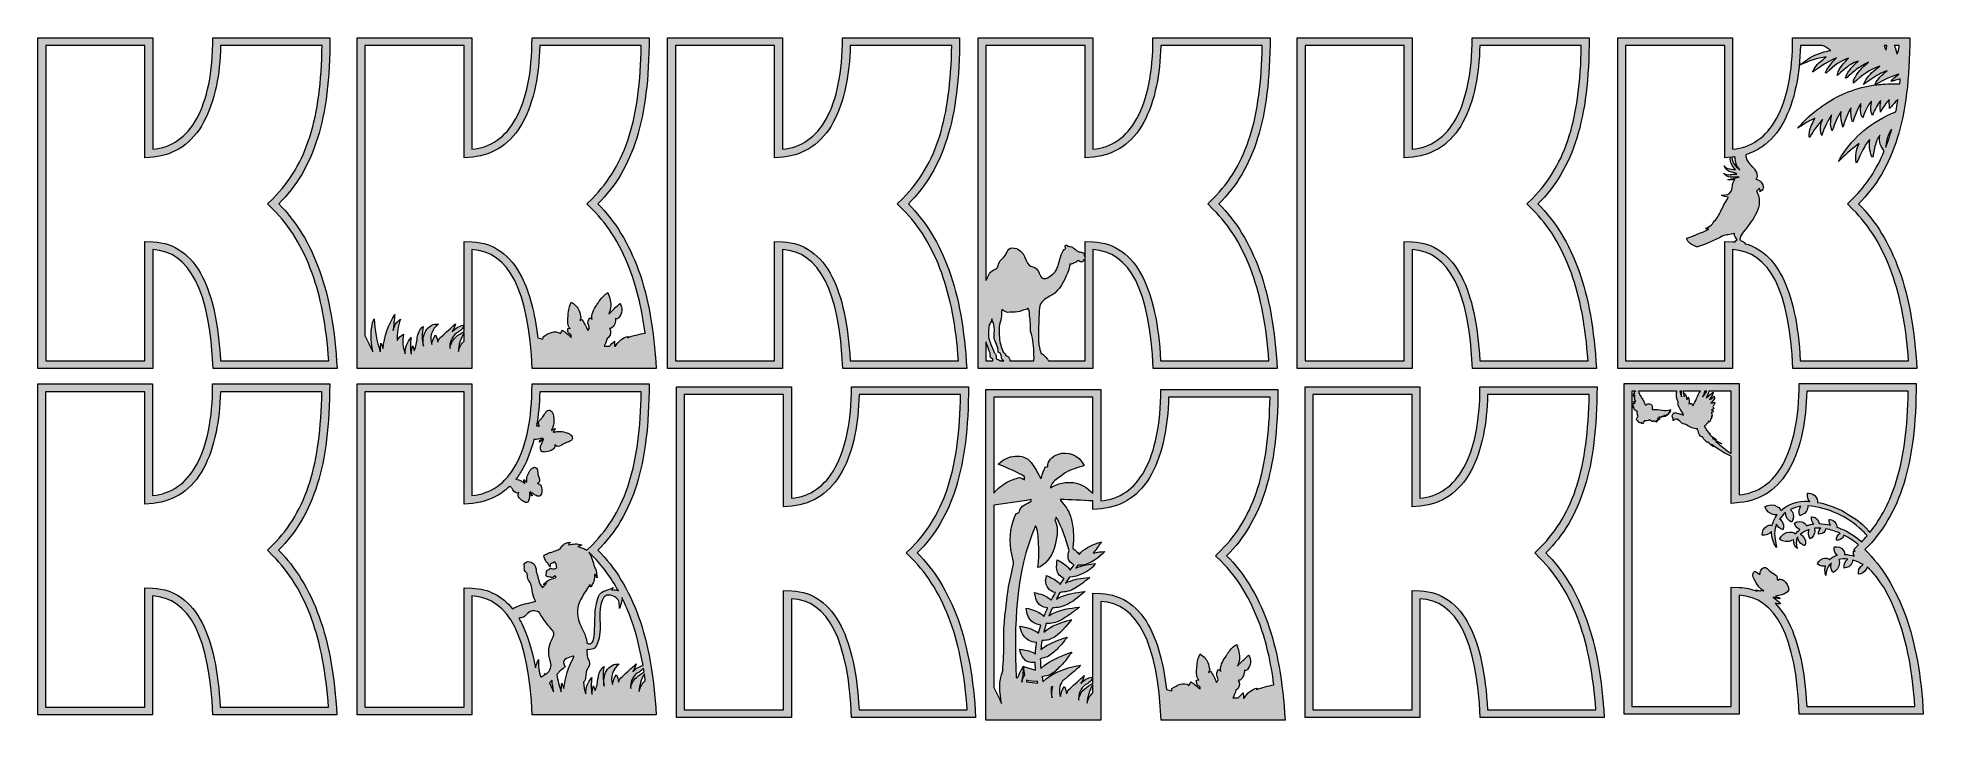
# Model space of a CAD drawing. Header units: millimetres. Extents: x 9 to 732, y -271 to -9.
import ezdxf

# ---------------------------------------------------------------- set-up
doc = ezdxf.new("R2010")
doc.units = ezdxf.units.MM
doc.header["$MEASUREMENT"] = 0
for name, color, linetype in [('Layer 1', 7, 'Continuous'), ('Layer 10', 7, 'Continuous'), ('Layer 11', 7, 'Continuous'), ('Layer 12', 7, 'Continuous'), ('Layer 2', 7, 'Continuous'), ('Layer 3', 7, 'Continuous'), ('Layer 4', 7, 'Continuous'), ('Layer 5', 7, 'Continuous'), ('Layer 6', 7, 'Continuous'), ('Layer 7', 7, 'Continuous'), ('Layer8', 7, 'Continuous'), ('Layer9', 7, 'Continuous')]:
    doc.layers.add(name, color=color, linetype=linetype)

# ---------------------------------------------------------------- blocks, each defined once
blk = doc.blocks.new('block 2')
at = {"layer": 'Layer 11'}
h = blk.add_hatch(color=1, dxfattribs=at)
h.dxf.hatch_style = 2
edge = h.paths.add_edge_path()
edge.add_spline(control_points=[(239.61, -98.63), (235.8, -88.13), (230.59, -79.61), (223.97, -73.06), (230.76, -66.35), (235.72, -57.92), (238.86, -47.79), (242.03, -37.72), (243.62, -24.87), (243.62, -9.25), (243.62, -9.25), (198.71, -9.25), (198.71, -9.25), (198.71, -15.97), (198.18, -21.92), (197.11, -27.09), (196.05, -32.27), (194.52, -36.67), (192.54, -40.28), (190.56, -43.89), (188.15, -46.67), (185.3, -48.63), (182.45, -50.59), (179.24, -51.74), (175.67, -52.07), (175.67, -52.07), (175.67, -9.25), (175.67, -9.25), (175.67, -9.25), (131.61, -9.25), (131.61, -9.25), (131.61, -9.25), (131.61, -136.25), (131.61, -136.25), (131.61, -136.25), (175.67, -136.25), (175.67, -136.25), (175.67, -136.25), (175.67, -90.61), (175.67, -90.61), (189.85, -91.27), (197.56, -106.49), (198.79, -136.25), (198.79, -136.25), (246.36, -136.25), (246.36, -136.25), (245.56, -121.42), (243.32, -108.86), (239.61, -98.63)], knot_values=[0, 0, 0, 0, 1, 1, 1, 2, 2, 2, 3, 3, 3, 4, 4, 4, 5, 5, 5, 6, 6, 6, 7, 7, 7, 8, 8, 8, 9, 9, 9, 10, 10, 10, 11, 11, 11, 12, 12, 12, 13, 13, 13, 14, 14, 14, 15, 15, 15, 16, 16, 16, 16], degree=3, periodic=1)
edge = h.paths.add_edge_path()
edge.add_spline(control_points=[(172.67, -125.71), (171.54, -126.75), (170.72, -128.2), (170.47, -129.72), (170.5, -127.25), (171.28, -124.72), (172.67, -122.59), (172.67, -122.59), (172.67, -125.71), (172.67, -125.71)], knot_values=[0, 0, 0, 0, 1, 1, 1, 2, 2, 2, 3, 3, 3, 3], degree=3, periodic=1)
edge = h.paths.add_edge_path()
edge.add_spline(control_points=[(194.76, -101.17), (190.4, -92.56), (184.03, -88), (175.81, -87.61), (175.81, -87.61), (172.67, -87.47), (172.67, -87.47), (172.67, -87.47), (172.67, -90.61), (172.67, -90.61), (172.67, -90.61), (172.67, -122), (172.67, -122), (171.51, -122.65), (170.37, -123.34), (169.4, -124.28), (168.23, -125.41), (167.31, -126.96), (167.26, -128.56), (166.89, -126.43), (167.94, -123.97), (169.76, -122.7), (170.91, -121.89), (172.6, -121), (172.32, -119.66), (170.71, -119.91), (169.14, -120.82), (168.02, -122.15), (168.62, -121.21), (169.06, -120.17), (169.31, -119.1), (167.51, -120.75), (165.72, -122.39), (163.92, -124.03), (163.32, -124.58), (162.67, -125.34), (162.57, -126.07), (162.4, -125.09), (162.11, -124.15), (161.72, -123.26), (160.94, -124.4), (160.44, -125.72), (160.28, -127.06), (159.14, -124.5), (160.31, -120.87), (162.79, -119.28), (161.02, -118.79), (158.96, -120.04), (157.93, -121.8), (156.91, -123.57), (156.76, -125.69), (157.03, -127.62), (156.47, -125.24), (156.46, -122.66), (156.99, -120.16), (155.59, -121.05), (154.97, -122.85), (154.69, -124.51), (154.41, -126.16), (154.34, -127.89), (153.55, -129.39), (153.34, -128.79), (153.13, -128.19), (152.93, -127.58), (152.57, -128.61), (152.39, -129.68), (152.37, -130.73), (152.34, -130.76), (152.35, -130.75), (152.33, -130.77), (152.01, -128.67), (152, -126.49), (152.32, -124.32), (150.78, -126.01), (149.92, -128.36), (150.04, -130.58), (149.12, -128.29), (148.91, -125.64), (149.43, -123.08), (148.4, -123.55), (147.51, -124.46), (147.02, -125.54), (146.83, -122.81), (147.26, -119.98), (148.27, -117.34), (146.78, -118.22), (145.68, -119.89), (145.44, -121.63), (145.65, -119.59), (145.86, -117.54), (146.07, -115.5), (143.54, -119.44), (141.98, -124.02), (141.59, -128.59), (141.32, -127.9), (141.04, -127.2), (140.77, -126.51), (140.68, -127.61), (140.6, -128.71), (140.51, -129.81), (139.17, -125.81), (138.36, -121.56), (138.13, -117.22), (136.34, -121.23), (136.95, -125.7), (137.6, -129.85), (136.68, -127.73), (135.68, -125.65), (134.61, -123.62), (134.61, -123.62), (134.61, -12.25), (134.61, -12.25), (134.61, -12.25), (172.67, -12.25), (172.67, -12.25), (172.67, -12.25), (172.67, -52.07), (172.67, -52.07), (172.67, -52.07), (172.67, -55.37), (172.67, -55.37), (172.67, -55.37), (175.95, -55.06), (175.95, -55.06), (180.02, -54.68), (183.74, -53.34), (187, -51.1), (190.22, -48.89), (192.97, -45.73), (195.17, -41.72), (197.29, -37.86), (198.93, -33.15), (200.05, -27.7), (200.99, -23.14), (201.54, -17.95), (201.68, -12.25), (201.68, -12.25), (240.6, -12.25), (240.6, -12.25), (240.41, -26.16), (238.86, -37.8), (235.99, -46.9), (233.02, -56.51), (228.27, -64.59), (221.86, -70.93), (221.86, -70.93), (219.71, -73.06), (219.71, -73.06), (219.71, -73.06), (221.86, -75.19), (221.86, -75.19), (228.13, -81.39), (233.15, -89.62), (236.79, -99.65), (239.18, -106.24), (240.95, -113.94), (242.11, -122.64), (239.83, -123.03), (237.57, -123.63), (235.37, -124.43), (235.45, -124.26), (235.54, -124.08), (235.62, -123.91), (233.64, -124.3), (231.82, -125.75), (230.73, -127.72), (230.61, -127.72), (230.49, -127.72), (230.37, -127.72), (230.4, -127.06), (230.37, -126.41), (230.29, -125.77), (229.63, -126.35), (229.02, -126.99), (228.45, -127.69), (227.75, -127.67), (227.06, -127.65), (226.36, -127.63), (226.89, -126.72), (227.27, -125.73), (227.52, -124.68), (227.77, -124.51), (228.01, -124.34), (228.22, -124.12), (229.01, -123.28), (229.11, -121.75), (228.41, -120.93), (228.65, -120.88), (228.88, -120.84), (229.11, -120.79), (230.24, -119.99), (230.93, -118.41), (230.77, -116.99), (231.04, -117.36), (231.6, -117.09), (231.94, -116.75), (233.33, -115.34), (233.56, -112.73), (232.42, -111.27), (230.93, -112.54), (229.52, -113.95), (228.19, -115.44), (228.42, -114.61), (228.71, -113.8), (228.84, -112.95), (229.14, -110.93), (228.47, -108.95), (227.82, -107.09), (226.57, -107.82), (225.52, -108.95), (224.64, -110.21), (224.42, -110.52), (224.22, -110.84), (224.01, -111.16), (223.83, -111.44), (223.65, -111.72), (223.47, -111.99), (222.42, -113.61), (221.3, -115.55), (221.73, -117.47), (221.55, -117.12), (221.23, -116.87), (220.88, -116.79), (220.22, -117.45), (219.98, -118.61), (220.33, -119.51), (220.47, -119.88), (220.71, -120.24), (220.66, -120.65), (220.62, -121.07), (220.3, -121.36), (220.09, -121.7), (219.54, -120.14), (218.66, -118.69), (217.79, -117.33), (217.54, -117.51), (217.28, -117.68), (217.02, -117.86), (217.17, -117.5), (217.32, -117.14), (217.47, -116.78), (217.18, -115.91), (217.12, -114.93), (216.8, -114.07), (216.24, -112.59), (215, -111.64), (213.81, -110.76), (213.18, -111.91), (212.85, -113.22), (212.69, -114.52), (212.65, -114.85), (212.62, -115.17), (212.59, -115.49), (212.56, -115.77), (212.54, -116.05), (212.52, -116.33), (212.37, -117.96), (212.3, -119.84), (213.35, -120.87), (213.08, -120.74), (212.75, -120.74), (212.47, -120.88), (212.24, -121.67), (212.51, -122.56), (213.1, -122.97), (213.35, -123.13), (213.66, -123.24), (213.79, -123.54), (213.88, -123.78), (213.83, -124.05), (213.79, -124.33), (212.72, -123.28), (211.57, -122.34), (210.35, -121.53), (210.09, -121.97), (209.84, -122.41), (209.58, -122.84), (208.63, -122.09), (207.36, -122.03), (206.22, -122.37), (205.07, -122.71), (204.03, -123.4), (203, -124.08), (202.97, -124.36), (202.93, -124.65), (202.9, -124.93), (202.24, -124.78), (201.57, -124.62), (200.9, -124.45), (199.77, -114.73), (197.74, -107.05), (194.76, -101.17)], knot_values=[0, 0, 0, 0, 1, 1, 1, 2, 2, 2, 3, 3, 3, 4, 4, 4, 5, 5, 5, 6, 6, 6, 7, 7, 7, 8, 8, 8, 9, 9, 9, 10, 10, 10, 11, 11, 11, 12, 12, 12, 13, 13, 13, 14, 14, 14, 15, 15, 15, 16, 16, 16, 17, 17, 17, 18, 18, 18, 19, 19, 19, 20, 20, 20, 21, 21, 21, 22, 22, 22, 23, 23, 23, 24, 24, 24, 25, 25, 25, 26, 26, 26, 27, 27, 27, 28, 28, 28, 29, 29, 29, 30, 30, 30, 31, 31, 31, 32, 32, 32, 33, 33, 33, 34, 34, 34, 35, 35, 35, 36, 36, 36, 37, 37, 37, 38, 38, 38, 39, 39, 39, 40, 40, 40, 41, 41, 41, 42, 42, 42, 43, 43, 43, 44, 44, 44, 45, 45, 45, 46, 46, 46, 47, 47, 47, 48, 48, 48, 49, 49, 49, 50, 50, 50, 51, 51, 51, 52, 52, 52, 53, 53, 53, 54, 54, 54, 55, 55, 55, 56, 56, 56, 57, 57, 57, 58, 58, 58, 59, 59, 59, 60, 60, 60, 61, 61, 61, 62, 62, 62, 63, 63, 63, 64, 64, 64, 65, 65, 65, 66, 66, 66, 67, 67, 67, 68, 68, 68, 69, 69, 69, 70, 70, 70, 71, 71, 71, 72, 72, 72, 73, 73, 73, 74, 74, 74, 75, 75, 75, 76, 76, 76, 77, 77, 77, 78, 78, 78, 79, 79, 79, 80, 80, 80, 81, 81, 81, 82, 82, 82, 83, 83, 83, 84, 84, 84, 85, 85, 85, 86, 86, 86, 87, 87, 87, 88, 88, 88, 89, 89, 89, 90, 90, 90, 91, 91, 91, 92, 92, 92, 93, 93, 93, 94, 94, 94, 95, 95, 95, 96, 96, 96, 97, 97, 97, 97], degree=3, periodic=1)
at = {"layer": 'Layer 11', "lineweight": 0}
for points, knots in [([(239.61, -98.63), (235.8, -88.13), (230.59, -79.61), (223.97, -73.06), (230.76, -66.35), (235.72, -57.92), (238.86, -47.79), (242.03, -37.72), (243.62, -24.87), (243.62, -9.25), (243.62, -9.25), (198.71, -9.25), (198.71, -9.25), (198.71, -15.97), (198.18, -21.92), (197.11, -27.09), (196.05, -32.27), (194.52, -36.67), (192.54, -40.28), (190.56, -43.89), (188.15, -46.67), (185.3, -48.63), (182.45, -50.59), (179.24, -51.74), (175.67, -52.07), (175.67, -52.07), (175.67, -9.25), (175.67, -9.25), (175.67, -9.25), (131.61, -9.25), (131.61, -9.25), (131.61, -9.25), (131.61, -136.25), (131.61, -136.25), (131.61, -136.25), (175.67, -136.25), (175.67, -136.25), (175.67, -136.25), (175.67, -90.61), (175.67, -90.61), (189.85, -91.27), (197.56, -106.49), (198.79, -136.25), (198.79, -136.25), (246.36, -136.25), (246.36, -136.25), (245.56, -121.42), (243.32, -108.86), (239.61, -98.63)], [0, 0, 0, 0, 1, 1, 1, 2, 2, 2, 3, 3, 3, 4, 4, 4, 5, 5, 5, 6, 6, 6, 7, 7, 7, 8, 8, 8, 9, 9, 9, 10, 10, 10, 11, 11, 11, 12, 12, 12, 13, 13, 13, 14, 14, 14, 15, 15, 15, 16, 16, 16, 16]), ([(194.76, -101.17), (190.4, -92.56), (184.03, -88), (175.81, -87.61), (175.81, -87.61), (172.67, -87.47), (172.67, -87.47), (172.67, -87.47), (172.67, -90.61), (172.67, -90.61), (172.67, -90.61), (172.67, -122), (172.67, -122), (171.51, -122.65), (170.37, -123.34), (169.4, -124.28), (168.23, -125.41), (167.31, -126.96), (167.26, -128.56), (166.89, -126.43), (167.94, -123.97), (169.76, -122.7), (170.91, -121.89), (172.6, -121), (172.32, -119.66), (170.71, -119.91), (169.14, -120.82), (168.02, -122.15), (168.62, -121.21), (169.06, -120.17), (169.31, -119.1), (167.51, -120.75), (165.72, -122.39), (163.92, -124.03), (163.32, -124.58), (162.67, -125.34), (162.57, -126.07), (162.4, -125.09), (162.11, -124.15), (161.72, -123.26), (160.94, -124.4), (160.44, -125.72), (160.28, -127.06), (159.14, -124.5), (160.31, -120.87), (162.79, -119.28), (161.02, -118.79), (158.96, -120.04), (157.93, -121.8), (156.91, -123.57), (156.76, -125.69), (157.03, -127.62), (156.47, -125.24), (156.46, -122.66), (156.99, -120.16), (155.59, -121.05), (154.97, -122.85), (154.69, -124.51), (154.41, -126.16), (154.34, -127.89), (153.55, -129.39), (153.34, -128.79), (153.13, -128.19), (152.93, -127.58), (152.57, -128.61), (152.39, -129.68), (152.37, -130.73), (152.34, -130.76), (152.35, -130.75), (152.33, -130.77), (152.01, -128.67), (152, -126.49), (152.32, -124.32), (150.78, -126.01), (149.92, -128.36), (150.04, -130.58), (149.12, -128.29), (148.91, -125.64), (149.43, -123.08), (148.4, -123.55), (147.51, -124.46), (147.02, -125.54), (146.83, -122.81), (147.26, -119.98), (148.27, -117.34), (146.78, -118.22), (145.68, -119.89), (145.44, -121.63), (145.65, -119.59), (145.86, -117.54), (146.07, -115.5), (143.54, -119.44), (141.98, -124.02), (141.59, -128.59), (141.32, -127.9), (141.04, -127.2), (140.77, -126.51), (140.68, -127.61), (140.6, -128.71), (140.51, -129.81), (139.17, -125.81), (138.36, -121.56), (138.13, -117.22), (136.34, -121.23), (136.95, -125.7), (137.6, -129.85), (136.68, -127.73), (135.68, -125.65), (134.61, -123.62), (134.61, -123.62), (134.61, -12.25), (134.61, -12.25), (134.61, -12.25), (172.67, -12.25), (172.67, -12.25), (172.67, -12.25), (172.67, -52.07), (172.67, -52.07), (172.67, -52.07), (172.67, -55.37), (172.67, -55.37), (172.67, -55.37), (175.95, -55.06), (175.95, -55.06), (180.02, -54.68), (183.74, -53.34), (187, -51.1), (190.22, -48.89), (192.97, -45.73), (195.17, -41.72), (197.29, -37.86), (198.93, -33.15), (200.05, -27.7), (200.99, -23.14), (201.54, -17.95), (201.68, -12.25), (201.68, -12.25), (240.6, -12.25), (240.6, -12.25), (240.41, -26.16), (238.86, -37.8), (235.99, -46.9), (233.02, -56.51), (228.27, -64.59), (221.86, -70.93), (221.86, -70.93), (219.71, -73.06), (219.71, -73.06), (219.71, -73.06), (221.86, -75.19), (221.86, -75.19), (228.13, -81.39), (233.15, -89.62), (236.79, -99.65), (239.18, -106.24), (240.95, -113.94), (242.11, -122.64), (239.83, -123.03), (237.57, -123.63), (235.37, -124.43), (235.45, -124.26), (235.54, -124.08), (235.62, -123.91), (233.64, -124.3), (231.82, -125.75), (230.73, -127.72), (230.61, -127.72), (230.49, -127.72), (230.37, -127.72), (230.4, -127.06), (230.37, -126.41), (230.29, -125.77), (229.63, -126.35), (229.02, -126.99), (228.45, -127.69), (227.75, -127.67), (227.06, -127.65), (226.36, -127.63), (226.89, -126.72), (227.27, -125.73), (227.52, -124.68), (227.77, -124.51), (228.01, -124.34), (228.22, -124.12), (229.01, -123.28), (229.11, -121.75), (228.41, -120.93), (228.65, -120.88), (228.88, -120.84), (229.11, -120.79), (230.24, -119.99), (230.93, -118.41), (230.77, -116.99), (231.04, -117.36), (231.6, -117.09), (231.94, -116.75), (233.33, -115.34), (233.56, -112.73), (232.42, -111.27), (230.93, -112.54), (229.52, -113.95), (228.19, -115.44), (228.42, -114.61), (228.71, -113.8), (228.84, -112.95), (229.14, -110.93), (228.47, -108.95), (227.82, -107.09), (226.57, -107.82), (225.52, -108.95), (224.64, -110.21), (224.42, -110.52), (224.22, -110.84), (224.01, -111.16), (223.83, -111.44), (223.65, -111.72), (223.47, -111.99), (222.42, -113.61), (221.3, -115.55), (221.73, -117.47), (221.55, -117.12), (221.23, -116.87), (220.88, -116.79), (220.22, -117.45), (219.98, -118.61), (220.33, -119.51), (220.47, -119.88), (220.71, -120.24), (220.66, -120.65), (220.62, -121.07), (220.3, -121.36), (220.09, -121.7), (219.54, -120.14), (218.66, -118.69), (217.79, -117.33), (217.54, -117.51), (217.28, -117.68), (217.02, -117.86), (217.17, -117.5), (217.32, -117.14), (217.47, -116.78), (217.18, -115.91), (217.12, -114.93), (216.8, -114.07), (216.24, -112.59), (215, -111.64), (213.81, -110.76), (213.18, -111.91), (212.85, -113.22), (212.69, -114.52), (212.65, -114.85), (212.62, -115.17), (212.59, -115.49), (212.56, -115.77), (212.54, -116.05), (212.52, -116.33), (212.37, -117.96), (212.3, -119.84), (213.35, -120.87), (213.08, -120.74), (212.75, -120.74), (212.47, -120.88), (212.24, -121.67), (212.51, -122.56), (213.1, -122.97), (213.35, -123.13), (213.66, -123.24), (213.79, -123.54), (213.88, -123.78), (213.83, -124.05), (213.79, -124.33), (212.72, -123.28), (211.57, -122.34), (210.35, -121.53), (210.09, -121.97), (209.84, -122.41), (209.58, -122.84), (208.63, -122.09), (207.36, -122.03), (206.22, -122.37), (205.07, -122.71), (204.03, -123.4), (203, -124.08), (202.97, -124.36), (202.93, -124.65), (202.9, -124.93), (202.24, -124.78), (201.57, -124.62), (200.9, -124.45), (199.77, -114.73), (197.74, -107.05), (194.76, -101.17)], [0, 0, 0, 0, 1, 1, 1, 2, 2, 2, 3, 3, 3, 4, 4, 4, 5, 5, 5, 6, 6, 6, 7, 7, 7, 8, 8, 8, 9, 9, 9, 10, 10, 10, 11, 11, 11, 12, 12, 12, 13, 13, 13, 14, 14, 14, 15, 15, 15, 16, 16, 16, 17, 17, 17, 18, 18, 18, 19, 19, 19, 20, 20, 20, 21, 21, 21, 22, 22, 22, 23, 23, 23, 24, 24, 24, 25, 25, 25, 26, 26, 26, 27, 27, 27, 28, 28, 28, 29, 29, 29, 30, 30, 30, 31, 31, 31, 32, 32, 32, 33, 33, 33, 34, 34, 34, 35, 35, 35, 36, 36, 36, 37, 37, 37, 38, 38, 38, 39, 39, 39, 40, 40, 40, 41, 41, 41, 42, 42, 42, 43, 43, 43, 44, 44, 44, 45, 45, 45, 46, 46, 46, 47, 47, 47, 48, 48, 48, 49, 49, 49, 50, 50, 50, 51, 51, 51, 52, 52, 52, 53, 53, 53, 54, 54, 54, 55, 55, 55, 56, 56, 56, 57, 57, 57, 58, 58, 58, 59, 59, 59, 60, 60, 60, 61, 61, 61, 62, 62, 62, 63, 63, 63, 64, 64, 64, 65, 65, 65, 66, 66, 66, 67, 67, 67, 68, 68, 68, 69, 69, 69, 70, 70, 70, 71, 71, 71, 72, 72, 72, 73, 73, 73, 74, 74, 74, 75, 75, 75, 76, 76, 76, 77, 77, 77, 78, 78, 78, 79, 79, 79, 80, 80, 80, 81, 81, 81, 82, 82, 82, 83, 83, 83, 84, 84, 84, 85, 85, 85, 86, 86, 86, 87, 87, 87, 88, 88, 88, 89, 89, 89, 90, 90, 90, 91, 91, 91, 92, 92, 92, 93, 93, 93, 94, 94, 94, 95, 95, 95, 96, 96, 96, 97, 97, 97, 97]), ([(172.67, -125.71), (171.54, -126.75), (170.72, -128.2), (170.47, -129.72), (170.5, -127.25), (171.28, -124.72), (172.67, -122.59), (172.67, -122.59), (172.67, -125.71), (172.67, -125.71)], [0, 0, 0, 0, 1, 1, 1, 2, 2, 2, 3, 3, 3, 3])]:
    blk.add_open_spline(points, degree=3, knots=knots, dxfattribs=at)

msp = doc.modelspace()

# ---------------------------------------------------------------- hatches: boundary and pattern name
at = {"layer": 'Layer 1'}
h = msp.add_hatch(color=1, dxfattribs=at)
h.dxf.hatch_style = 2
edge = h.paths.add_edge_path()
edge.add_spline(control_points=[(725.68, -231.3), (721.88, -220.81), (716.67, -212.28), (710.05, -205.74), (716.84, -199.02), (721.8, -190.6), (724.93, -180.46), (728.11, -170.39), (729.7, -157.54), (729.7, -141.93), (729.7, -141.93), (684.79, -141.93), (684.79, -141.93), (684.79, -148.64), (684.26, -154.59), (683.19, -159.77), (682.12, -164.95), (680.6, -169.34), (678.62, -172.95), (676.64, -176.56), (674.23, -179.35), (671.38, -181.3), (668.53, -183.26), (665.32, -184.41), (661.75, -184.75), (661.75, -184.75), (661.75, -141.93), (661.75, -141.93), (661.75, -141.93), (617.69, -141.93), (617.69, -141.93), (617.69, -141.93), (617.69, -268.93), (617.69, -268.93), (617.69, -268.93), (661.75, -268.93), (661.75, -268.93), (661.75, -268.93), (661.75, -223.28), (661.75, -223.28), (675.93, -223.95), (683.63, -239.17), (684.87, -268.93), (684.87, -268.93), (732.44, -268.93), (732.44, -268.93), (731.64, -254.09), (729.4, -241.54), (725.68, -231.3)], knot_values=[0, 0, 0, 0, 1, 1, 1, 2, 2, 2, 3, 3, 3, 4, 4, 4, 5, 5, 5, 6, 6, 6, 7, 7, 7, 8, 8, 8, 9, 9, 9, 10, 10, 10, 11, 11, 11, 12, 12, 12, 13, 13, 13, 14, 14, 14, 15, 15, 15, 16, 16, 16, 16], degree=3, periodic=1)
edge = h.paths.add_edge_path()
edge.add_spline(control_points=[(658.75, -144.93), (658.75, -144.93), (658.75, -168.86), (658.75, -168.86), (656.69, -167.5), (654.79, -165.87), (652.85, -164.31), (653.62, -164.6), (654.39, -164.89), (655.16, -165.17), (655.17, -165.15), (655.17, -165.13), (655.17, -165.11), (653.98, -164.43), (652.79, -163.75), (651.6, -163.06), (651.63, -163), (651.66, -162.94), (651.69, -162.89), (652.16, -163.08), (652.62, -163.28), (653.08, -163.48), (652.14, -162.82), (651.11, -162.36), (650.33, -161.34), (650.52, -161.32), (650.64, -161.3), (650.79, -161.28), (649.5, -160.78), (649.21, -159.36), (648.32, -158.32), (648.65, -158.38), (649.05, -157.97), (649.1, -157.77), (649.15, -157.62), (649.26, -157.39), (649.35, -157.39), (649.9, -157.36), (649.9, -156.96), (649.86, -156.51), (650.62, -156.8), (650.63, -156.79), (650.77, -155.91), (650.79, -155.81), (650.83, -155.65), (650.89, -155.64), (651.42, -155.49), (651.23, -155.11), (651.1, -154.7), (651.73, -154.77), (651.44, -154.38), (651.34, -154.12), (651.52, -153.97), (651.29, -153.31), (651, -153.18), (651.26, -153.12), (651.49, -153.11), (651.7, -153.02), (651.85, -152.94), (651.86, -152.4), (651.71, -152.32), (651.56, -152.24), (651.38, -152.22), (651.17, -152.17), (652.23, -151.68), (652.27, -151.57), (651.67, -150.82), (651.92, -150.46), (652.21, -150.14), (652.39, -149.76), (652.58, -149.35), (652.42, -149.16), (652.01, -149.25), (651.7, -149.32), (651.39, -149.42), (650.97, -149.53), (652.48, -147.73), (652.53, -147.62), (652.26, -146.81), (651.77, -147.36), (651.28, -147.88), (650.47, -148.08), (650.82, -147.55), (651.12, -147.16), (651.36, -146.73), (651.6, -146.31), (651.88, -145.33), (651.82, -145.29), (650.94, -146.02), (650.06, -146.75), (649.18, -147.48), (649.61, -146.64), (650.09, -145.87), (650.11, -144.93), (650.11, -144.93), (658.75, -144.93), (658.75, -144.93)], knot_values=[0, 0, 0, 0, 1, 1, 1, 2, 2, 2, 3, 3, 3, 4, 4, 4, 5, 5, 5, 6, 6, 6, 7, 7, 7, 8, 8, 8, 9, 9, 9, 10, 10, 10, 11, 11, 11, 12, 12, 12, 13, 13, 13, 14, 14, 14, 15, 15, 15, 16, 16, 16, 17, 17, 17, 18, 18, 18, 19, 19, 19, 20, 20, 20, 21, 21, 21, 22, 22, 22, 23, 23, 23, 24, 24, 24, 25, 25, 25, 26, 26, 26, 27, 27, 27, 28, 28, 28, 29, 29, 29, 30, 30, 30, 31, 31, 31, 32, 32, 32, 32], degree=3, periodic=1)
edge = h.paths.add_edge_path()
edge.add_spline(control_points=[(648.55, -144.93), (648.55, -144.93), (649.43, -144.93), (649.43, -144.93), (649.24, -145.19), (649.07, -145.45), (648.89, -145.71), (648.52, -146.25), (648.14, -146.77), (647.76, -147.3), (647.99, -146.49), (648.45, -145.76), (648.55, -144.93)], knot_values=[0, 0, 0, 0, 1, 1, 1, 2, 2, 2, 3, 3, 3, 4, 4, 4, 4], degree=3, periodic=1)
edge = h.paths.add_edge_path()
edge.add_spline(control_points=[(646.93, -144.93), (645.67, -146.67), (645.18, -148.83), (644.03, -150.54), (643.83, -150.22), (643.69, -149.81), (643.44, -149.7), (643.19, -149.58), (642.83, -149.73), (642.5, -149.77), (642.61, -148.9), (642.86, -148.02), (642.15, -147.22), (641.99, -147.59), (641.86, -147.88), (641.7, -148.25), (641.52, -147.28), (641.59, -146.3), (640.7, -145.66), (640.7, -146.25), (640.7, -146.7), (640.7, -147.16), (640.48, -145.82), (640.36, -145.25), (640.13, -144.93), (640.13, -144.93), (646.93, -144.93), (646.93, -144.93)], knot_values=[0, 0, 0, 0, 1, 1, 1, 2, 2, 2, 3, 3, 3, 4, 4, 4, 5, 5, 5, 6, 6, 6, 7, 7, 7, 8, 8, 8, 9, 9, 9, 9], degree=3, periodic=1)
edge = h.paths.add_edge_path()
edge.add_spline(control_points=[(639.63, -144.93), (639.63, -145.67), (639.63, -146.4), (639.63, -147.12), (639.42, -146.39), (639.33, -145.61), (638.99, -144.93), (638.99, -144.93), (639.63, -144.93), (639.63, -144.93)], knot_values=[0, 0, 0, 0, 1, 1, 1, 2, 2, 2, 3, 3, 3, 3], degree=3, periodic=1)
edge = h.paths.add_edge_path()
edge.add_spline(control_points=[(622.07, -144.93), (622.07, -144.95), (622.08, -144.98), (622.08, -145), (622.04, -144.98), (621.99, -144.95), (621.95, -144.93), (621.95, -144.93), (622.07, -144.93), (622.07, -144.93)], knot_values=[0, 0, 0, 0, 1, 1, 1, 2, 2, 2, 3, 3, 3, 3], degree=3, periodic=1)
edge = h.paths.add_edge_path()
edge.add_spline(control_points=[(680.84, -233.84), (679.33, -230.85), (677.57, -228.35), (675.57, -226.34), (675.58, -226.34), (675.59, -226.35), (675.59, -226.35), (676.25, -226.49), (676.94, -226.57), (677.62, -226.54), (676.78, -225.59), (675.84, -224.75), (674.83, -224.03), (675.43, -224.14), (676.05, -224.27), (676.66, -224.48), (676.87, -224.54), (677.08, -224.59), (677.29, -224.64), (677.3, -224.64), (677.31, -224.64), (677.33, -224.65), (677.5, -224.65), (677.58, -224.41), (677.43, -224.34), (677.43, -224.34), (677.42, -224.34), (677.42, -224.34), (676.86, -224.09), (676.29, -223.87), (675.8, -223.67), (676.56, -223.49), (677.39, -223.3), (678.21, -223.09), (679.22, -222.83), (680.08, -222.31), (680.69, -221.44), (680.74, -221.28), (680.78, -221.13), (680.82, -220.97), (680.68, -219.57), (679.96, -218.49), (678.91, -217.61), (678.11, -216.95), (677.54, -216.92), (676.66, -217.45), (676.56, -217.37), (676.46, -217.29), (676.35, -217.21), (676.56, -216.36), (676.23, -215.52), (675.41, -215.14), (674.45, -214.69), (673.64, -214.11), (672.95, -213.34), (672.74, -213.11), (672.45, -212.94), (672.2, -212.74), (672.06, -212.69), (671.85, -212.61), (671.71, -212.56), (671.01, -212.54), (670.62, -212.98), (670.29, -213.5), (670.24, -213.58), (670.18, -213.66), (670.13, -213.74), (670.09, -213.84), (670.02, -214), (669.97, -214.09), (669.85, -214.56), (669.79, -215.03), (669.76, -215.49), (668.96, -214.74), (668.16, -214.06), (667.72, -214.13), (667.22, -214.3), (665.99, -215.7), (669.39, -220.07), (669.64, -220.39), (669.94, -220.66), (670.26, -220.91), (670.58, -221.15), (670.94, -221.32), (671.3, -221.53), (671.19, -221.57), (671.08, -221.6), (670.97, -221.63), (670.85, -221.38), (670.52, -221.21), (670.2, -221.42), (670.18, -221.43), (670.17, -221.44), (670.16, -221.45), (670.1, -221.48), (670.05, -221.52), (670, -221.58), (669.99, -221.6), (669.98, -221.61), (669.97, -221.63), (669.44, -221.47), (668.9, -221.34), (668.35, -221.23), (668.46, -221.4), (668.57, -221.56), (668.68, -221.72), (666.58, -220.88), (664.32, -220.4), (661.89, -220.29), (661.89, -220.29), (658.75, -220.14), (658.75, -220.14), (658.75, -220.14), (658.75, -223.28), (658.75, -223.28), (658.75, -223.28), (658.75, -265.93), (658.75, -265.93), (658.75, -265.93), (620.69, -265.93), (620.69, -265.93), (620.69, -265.93), (620.69, -150.51), (620.69, -150.51), (620.69, -150.51), (620.69, -144.93), (620.69, -144.93), (620.69, -144.93), (621.73, -144.93), (621.73, -144.93), (621.69, -145.03), (621.64, -145.13), (621.65, -145.23), (621.66, -145.41), (621.74, -145.58), (621.79, -145.73), (621.68, -145.69), (621.57, -145.65), (621.46, -145.61), (621.45, -145.75), (621.38, -145.92), (621.43, -146.03), (621.57, -146.33), (621.77, -146.61), (621.95, -146.89), (621.75, -146.72), (621.54, -146.54), (621.26, -146.31), (621.17, -146.88), (621.58, -147.11), (621.81, -147.42), (621.72, -147.44), (621.64, -147.45), (621.57, -147.46), (621.66, -147.66), (621.76, -147.85), (621.85, -148.04), (621.49, -148.18), (621.53, -148.29), (622.1, -148.81), (621.83, -148.85), (621.53, -148.89), (621.24, -148.94), (621.23, -148.98), (621.23, -149.03), (621.22, -149.08), (621.44, -149.22), (621.67, -149.37), (621.92, -149.54), (621.61, -149.59), (621.35, -149.6), (621.11, -149.68), (620.85, -149.77), (620.85, -149.91), (621.07, -150.07), (621.12, -150.11), (621.18, -150.14), (621.28, -150.21), (621.18, -150.23), (621.13, -150.22), (621.09, -150.24), (620.96, -150.33), (620.82, -150.42), (620.69, -150.51), (620.81, -150.61), (620.93, -150.73), (621.06, -150.8), (621.16, -150.86), (621.29, -150.87), (621.44, -150.91), (621.28, -150.98), (621.15, -151.03), (621.02, -151.08), (621.01, -151.12), (621, -151.16), (620.99, -151.2), (621.23, -151.31), (621.46, -151.41), (621.68, -151.51), (621.33, -151.76), (621.31, -151.88), (621.7, -152.13), (622.05, -152.36), (622.44, -152.52), (622.73, -152.67), (622.76, -153.14), (622.65, -153.66), (622.84, -154), (623.19, -154.6), (622.97, -154.9), (622.55, -155.27), (622.19, -155.59), (622.36, -156.12), (622.82, -156.28), (622.9, -156.3), (623, -156.34), (623.03, -156.4), (623.36, -157.02), (623.53, -157.12), (624.19, -157.02), (624.7, -157.57), (624.92, -157.44), (625.35, -156.28), (626.09, -156.4), (626.84, -156.4), (627.44, -155.87), (627.71, -156.08), (627.93, -156.27), (628.17, -156.43), (628.3, -156.51), (628.48, -156.58), (628.62, -156.56), (628.71, -156.54), (628.75, -156.32), (628.77, -156.28), (628.96, -156.41), (629.16, -156.54), (629.36, -156.67), (629.4, -156.54), (629.43, -156.4), (629.46, -156.3), (629.63, -156.45), (629.83, -156.63), (630.03, -156.81), (630.07, -156.79), (630.12, -156.77), (630.17, -156.76), (630.17, -156.53), (630.18, -156.31), (630.18, -156.09), (630.2, -156.1), (630.24, -156.16), (630.3, -156.18), (630.4, -156.23), (630.51, -156.26), (630.61, -156.3), (630.64, -156.19), (630.7, -156.08), (630.69, -155.98), (630.65, -155.75), (630.58, -155.53), (630.52, -155.31), (630.75, -155.44), (630.98, -155.58), (631.3, -155.76), (631.28, -155.49), (631.29, -155.34), (631.26, -155.2), (631.21, -155.05), (631.13, -154.92), (631.04, -154.75), (631.76, -155.11), (631.92, -155.09), (631.93, -154.7), (632.14, -154.73), (632.35, -154.77), (632.57, -154.81), (632.58, -154.77), (632.59, -154.73), (632.6, -154.7), (632.56, -154.64), (632.51, -154.58), (632.45, -154.51), (632.86, -154.59), (633.23, -154.91), (633.73, -154.58), (633.41, -154.42), (633.19, -154.31), (632.9, -154.17), (633.26, -154.23), (633.55, -154.31), (633.84, -154.32), (633.99, -154.33), (634.15, -154.21), (634.3, -154.15), (634.22, -154.05), (634.13, -153.95), (634.06, -153.86), (634.38, -153.85), (634.75, -153.91), (634.95, -153.49), (634.81, -153.43), (634.71, -153.39), (634.57, -153.33), (634.96, -153.24), (635.36, -153.21), (635.45, -152.71), (635.26, -152.72), (635.13, -152.73), (634.94, -152.74), (635.22, -152.53), (635.58, -152.5), (635.51, -151.98), (635.42, -152.02), (635.32, -152.08), (635.22, -152.11), (634.29, -152.32), (633.34, -152.39), (632.38, -152.29), (631.07, -152.14), (629.78, -151.76), (628.44, -152), (628.45, -151.6), (628.49, -151.24), (628.46, -150.88), (628.38, -149.97), (627.63, -149.51), (626.79, -149.85), (626.43, -149.99), (626.09, -150.17), (625.82, -150.3), (625.54, -149.69), (625.29, -149.07), (624.99, -148.48), (624.75, -148.01), (624.46, -147.56), (624.18, -147.12), (623.74, -146.43), (623.41, -145.7), (623.19, -144.93), (623.19, -144.93), (637.93, -144.93), (637.93, -144.93), (637.7, -146.2), (637.67, -147.41), (638.15, -148.58), (638.28, -148.9), (638.46, -149.27), (638.42, -149.59), (638.33, -150.49), (638.73, -151.14), (639.16, -151.79), (639.5, -152.31), (639.85, -152.83), (640.18, -153.36), (640.29, -153.54), (640.35, -153.76), (640.49, -154.1), (640.01, -153.95), (639.67, -153.85), (639.34, -153.75), (638.77, -153.59), (638.2, -153.39), (637.62, -153.26), (637.45, -153.22), (637.03, -153.21), (636.88, -153.25), (636.45, -153.38), (635.83, -154.35), (636.36, -155.22), (636.56, -155.56), (636.5, -155.79), (636.54, -156.23), (636.59, -156.22), (636.64, -156.22), (636.69, -156.21), (636.74, -156.01), (636.79, -155.81), (636.82, -155.7), (637.25, -155.92), (637.86, -155.54), (638.25, -155.73), (638.37, -155.79), (638.8, -156.27), (638.9, -156.36), (639.66, -157), (640.03, -157.46), (640.95, -157.64), (641.17, -157.69), (641.42, -157.73), (641.59, -157.87), (642.85, -158.89), (644.27, -159.37), (645.81, -159.43), (645.86, -159.67), (645.88, -159.89), (645.96, -160.08), (646.23, -160.78), (646.5, -161.49), (646.84, -162.14), (646.95, -162.35), (647.29, -162.4), (647.52, -162.52), (647.55, -162.47), (647.57, -162.43), (647.6, -162.38), (647.71, -162.56), (647.81, -162.75), (647.94, -162.9), (648.41, -163.45), (648.9, -163.98), (649.39, -164.51), (649.45, -164.57), (649.6, -164.52), (649.77, -164.52), (650.44, -165.07), (651.2, -165.71), (651.96, -166.34), (651.99, -166.29), (651.5, -165.64), (651.22, -165.37), (651.3, -165.32), (655.76, -168.92), (658.75, -169.87), (658.75, -169.87), (658.75, -184.75), (658.75, -184.75), (658.75, -184.75), (658.75, -188.04), (658.75, -188.04), (658.75, -188.04), (662.03, -187.73), (662.03, -187.73), (666.1, -187.35), (669.81, -186.02), (673.08, -183.78), (676.3, -181.56), (679.05, -178.4), (681.25, -174.39), (683.36, -170.54), (685.01, -165.82), (686.13, -160.37), (687.07, -155.81), (687.61, -150.63), (687.75, -144.93), (687.75, -144.93), (726.68, -144.93), (726.68, -144.93), (726.49, -158.83), (724.94, -170.47), (722.07, -179.58), (719.75, -187.07), (716.35, -193.63), (711.93, -199.16), (711.07, -198.08), (710.14, -197.06), (709.15, -196.09), (707.61, -194.58), (702.25, -191.3), (700.64, -190.53), (697.87, -189.19), (694.86, -188.16), (691.81, -187.62), (692, -186.97), (691.66, -185.97), (690.9, -185.09), (689.94, -183.99), (688.06, -184.05), (688.06, -184.05), (688.06, -184.05), (687.74, -185.91), (688.7, -187.02), (688.78, -187.11), (688.86, -187.19), (688.94, -187.27), (688.74, -187.26), (688.54, -187.23), (688.35, -187.22), (684.52, -187.04), (680.64, -188.19), (677.83, -190.76), (677.55, -190), (676.61, -189.2), (675.35, -188.74), (673.64, -188.11), (671.66, -189.27), (671.66, -189.27), (671.66, -189.27), (672.45, -191.45), (674.17, -192.08), (674.94, -192.37), (675.7, -192.47), (676.34, -192.42), (675.44, -193.63), (674.82, -195.03), (674.49, -196.49), (673.9, -196.08), (672.69, -196.43), (671.66, -197.35), (670.55, -198.35), (670.6, -200.22), (670.6, -200.22), (670.6, -200.22), (672.45, -200.47), (673.56, -199.47), (673.82, -199.25), (674.04, -199), (674.22, -198.75), (674.19, -200.95), (674.8, -203.15), (676.15, -204.96), (675.09, -200.35), (675.21, -198.08), (676.16, -195.99), (676.23, -196.16), (676.31, -196.32), (676.4, -196.48), (677.06, -197.67), (678.63, -198.07), (678.63, -198.07), (678.63, -198.07), (679.14, -196.53), (678.48, -195.34), (678.15, -194.74), (677.73, -194.27), (677.32, -193.98), (677.34, -193.96), (677.35, -193.94), (677.36, -193.92), (677.99, -192.99), (678.76, -192.19), (679.63, -191.52), (679.62, -191.96), (679.68, -192.48), (679.84, -193), (680.28, -194.44), (681.98, -195.21), (681.98, -195.21), (681.98, -195.21), (682.98, -193.65), (682.55, -192.2), (682.3, -191.41), (681.91, -190.75), (681.47, -190.36), (682.72, -189.73), (684.08, -189.31), (685.47, -189.12), (685.36, -189.27), (685.26, -189.43), (685.16, -189.6), (684.42, -190.9), (685.05, -192.67), (685.05, -192.67), (685.05, -192.67), (686.87, -192.33), (687.62, -191.03), (688.02, -190.32), (688.22, -189.59), (688.2, -189.01), (692.04, -189.18), (695.89, -190.31), (699.38, -191.9), (702.85, -193.48), (706.11, -195.67), (708.89, -198.3), (709.54, -198.92), (710.16, -199.56), (710.77, -200.22), (710.81, -200.29), (710.85, -200.35), (710.89, -200.42), (710.22, -201.21), (709.52, -201.98), (708.8, -202.72), (706.41, -200.66), (703.73, -198.95), (700.81, -197.73), (700.29, -197.51), (699.75, -197.3), (699.21, -197.11), (699.36, -196.63), (699.1, -195.84), (698.52, -195.12), (697.79, -194.22), (696.39, -194.16), (696.39, -194.16), (696.39, -194.16), (696.17, -195.49), (696.85, -196.39), (695.41, -196.02), (693.93, -195.78), (692.46, -195.76), (692.44, -195.3), (692.19, -194.69), (691.73, -194.13), (691.01, -193.23), (689.61, -193.17), (689.61, -193.17), (689.61, -193.17), (689.38, -194.55), (690.11, -195.45), (690.23, -195.61), (690.37, -195.75), (690.51, -195.88), (689.91, -195.96), (689.33, -196.08), (688.75, -196.25), (688.39, -196.36), (688.02, -196.48), (687.66, -196.63), (687.45, -196), (686.78, -195.37), (685.85, -195.03), (684.57, -194.56), (683.01, -195.63), (683.01, -195.63), (683.01, -195.63), (683.53, -197.47), (684.82, -197.94), (684.91, -197.98), (685.01, -198), (685.1, -198.03), (684.46, -198.51), (683.9, -199.08), (683.47, -199.74), (682.94, -199.06), (681.53, -198.81), (680.02, -199.2), (678.26, -199.65), (677.29, -201.75), (677.29, -201.75), (677.29, -201.75), (679.18, -203.1), (680.94, -202.65), (681.63, -202.47), (682.24, -202.18), (682.71, -201.84), (682.57, -203.19), (683.06, -204.52), (684.13, -205.37), (683.72, -204.6), (683.43, -202.05), (684.22, -200.94), (684.24, -200.92), (684.26, -200.9), (684.27, -200.88), (684.29, -201.39), (684.47, -202.02), (684.81, -202.64), (685.47, -203.83), (687.04, -204.23), (687.04, -204.23), (687.04, -204.23), (687.55, -202.69), (686.89, -201.5), (686.43, -200.66), (685.8, -200.06), (685.26, -199.89), (686.24, -199.1), (687.55, -198.42), (688.67, -198.03), (688.55, -198.32), (688.44, -198.65), (688.38, -199.01), (688.13, -200.34), (689.1, -201.65), (689.1, -201.65), (689.1, -201.65), (690.47, -200.8), (690.72, -199.47), (690.85, -198.75), (690.81, -198.07), (690.65, -197.58), (691.46, -197.48), (692.27, -197.46), (693.09, -197.51), (693.01, -197.58), (692.93, -197.65), (692.85, -197.72), (692.11, -198.46), (692.2, -199.78), (692.2, -199.78), (692.2, -199.78), (693.51, -199.89), (694.26, -199.15), (694.72, -198.7), (695, -198.18), (695.07, -197.76), (696.85, -198.09), (698.61, -198.68), (700.23, -199.36), (700.35, -199.4), (700.46, -199.46), (700.57, -199.51), (700.3, -199.65), (700.03, -199.84), (699.78, -200.09), (699.03, -200.83), (699.13, -202.15), (699.13, -202.15), (699.13, -202.15), (700.44, -202.26), (701.19, -201.52), (701.62, -201.09), (701.9, -200.59), (701.98, -200.18), (703.99, -201.2), (705.87, -202.48), (707.59, -203.95), (707.59, -203.95), (705.79, -205.74), (705.79, -205.74), (705.79, -205.74), (706.34, -206.29), (706.34, -206.29), (705.92, -206.3), (705.63, -206.36), (705.63, -206.36), (705.63, -206.36), (705.55, -207.34), (705.89, -208.24), (704.74, -207.92), (703.5, -207.67), (702.27, -207.61), (702.34, -206.95), (701.92, -206.06), (701.14, -205.35), (700.1, -204.41), (698.25, -204.78), (698.25, -204.78), (698.25, -204.78), (698.09, -206.67), (699.13, -207.61), (699.24, -207.71), (699.35, -207.8), (699.47, -207.89), (698.92, -208.04), (698.39, -208.26), (697.9, -208.56), (697.34, -208.89), (696.89, -209.25), (696.5, -209.61), (696.04, -209.09), (694.99, -208.89), (693.9, -209.17), (692.55, -209.52), (691.85, -211.28), (691.85, -211.28), (691.85, -211.28), (693.34, -212.47), (694.68, -212.12), (694.77, -212.1), (694.85, -212.08), (694.93, -212.05), (694.33, -213.99), (695.07, -215.64), (695.07, -215.64), (695.07, -215.64), (695.11, -212.7), (697.2, -210.87), (697.15, -211), (697.11, -211.13), (697.07, -211.26), (696.63, -212.81), (697.77, -214.5), (697.77, -214.5), (697.77, -214.5), (699.62, -213.7), (700.06, -212.15), (700.35, -211.13), (700.31, -210.15), (700.01, -209.53), (701.14, -209.28), (702.31, -209.27), (703.47, -209.42), (703.2, -209.62), (702.94, -209.88), (702.7, -210.18), (701.86, -211.23), (702.11, -212.83), (702.11, -212.83), (702.11, -212.83), (703.72, -212.74), (704.56, -211.69), (705.08, -211.04), (705.38, -210.35), (705.41, -209.81), (705.54, -209.85), (705.66, -209.88), (705.78, -209.92), (707.05, -210.31), (708.27, -210.85), (709.4, -211.52), (708.99, -211.73), (708.55, -212.1), (708.17, -212.58), (707.33, -213.63), (707.58, -215.23), (707.58, -215.23), (707.58, -215.23), (709.19, -215.14), (710.03, -214.09), (710.47, -213.54), (710.75, -212.96), (710.85, -212.47), (713.35, -214.29), (715.71, -218), (717.51, -220.59), (719.54, -224.17), (721.33, -228.08), (722.86, -232.32), (726.19, -241.48), (728.33, -252.77), (729.25, -265.93), (729.25, -265.93), (687.73, -265.93), (687.73, -265.93), (686.93, -251.92), (684.67, -241.4), (680.84, -233.84)], knot_values=[0, 0, 0, 0, 1, 1, 1, 2, 2, 2, 3, 3, 3, 4, 4, 4, 5, 5, 5, 6, 6, 6, 7, 7, 7, 8, 8, 8, 9, 9, 9, 10, 10, 10, 11, 11, 11, 12, 12, 12, 13, 13, 13, 14, 14, 14, 15, 15, 15, 16, 16, 16, 17, 17, 17, 18, 18, 18, 19, 19, 19, 20, 20, 20, 21, 21, 21, 22, 22, 22, 23, 23, 23, 24, 24, 24, 25, 25, 25, 26, 26, 26, 27, 27, 27, 28, 28, 28, 29, 29, 29, 30, 30, 30, 31, 31, 31, 32, 32, 32, 33, 33, 33, 34, 34, 34, 35, 35, 35, 36, 36, 36, 37, 37, 37, 38, 38, 38, 39, 39, 39, 40, 40, 40, 41, 41, 41, 42, 42, 42, 43, 43, 43, 44, 44, 44, 45, 45, 45, 46, 46, 46, 47, 47, 47, 48, 48, 48, 49, 49, 49, 50, 50, 50, 51, 51, 51, 52, 52, 52, 53, 53, 53, 54, 54, 54, 55, 55, 55, 56, 56, 56, 57, 57, 57, 58, 58, 58, 59, 59, 59, 60, 60, 60, 61, 61, 61, 62, 62, 62, 63, 63, 63, 64, 64, 64, 65, 65, 65, 66, 66, 66, 67, 67, 67, 68, 68, 68, 69, 69, 69, 70, 70, 70, 71, 71, 71, 72, 72, 72, 73, 73, 73, 74, 74, 74, 75, 75, 75, 76, 76, 76, 77, 77, 77, 78, 78, 78, 79, 79, 79, 80, 80, 80, 81, 81, 81, 82, 82, 82, 83, 83, 83, 84, 84, 84, 85, 85, 85, 86, 86, 86, 87, 87, 87, 88, 88, 88, 89, 89, 89, 90, 90, 90, 91, 91, 91, 92, 92, 92, 93, 93, 93, 94, 94, 94, 95, 95, 95, 96, 96, 96, 97, 97, 97, 98, 98, 98, 99, 99, 99, 100, 100, 100, 101, 101, 101, 102, 102, 102, 103, 103, 103, 104, 104, 104, 105, 105, 105, 106, 106, 106, 107, 107, 107, 108, 108, 108, 109, 109, 109, 110, 110, 110, 111, 111, 111, 112, 112, 112, 113, 113, 113, 114, 114, 114, 115, 115, 115, 116, 116, 116, 117, 117, 117, 118, 118, 118, 119, 119, 119, 120, 120, 120, 121, 121, 121, 122, 122, 122, 123, 123, 123, 124, 124, 124, 125, 125, 125, 126, 126, 126, 127, 127, 127, 128, 128, 128, 129, 129, 129, 130, 130, 130, 131, 131, 131, 132, 132, 132, 133, 133, 133, 134, 134, 134, 135, 135, 135, 136, 136, 136, 137, 137, 137, 138, 138, 138, 139, 139, 139, 140, 140, 140, 141, 141, 141, 142, 142, 142, 143, 143, 143, 144, 144, 144, 145, 145, 145, 146, 146, 146, 147, 147, 147, 148, 148, 148, 149, 149, 149, 150, 150, 150, 151, 151, 151, 152, 152, 152, 153, 153, 153, 154, 154, 154, 155, 155, 155, 156, 156, 156, 157, 157, 157, 158, 158, 158, 159, 159, 159, 160, 160, 160, 161, 161, 161, 162, 162, 162, 163, 163, 163, 164, 164, 164, 165, 165, 165, 166, 166, 166, 167, 167, 167, 168, 168, 168, 169, 169, 169, 170, 170, 170, 171, 171, 171, 172, 172, 172, 173, 173, 173, 174, 174, 174, 175, 175, 175, 176, 176, 176, 177, 177, 177, 178, 178, 178, 179, 179, 179, 180, 180, 180, 181, 181, 181, 182, 182, 182, 183, 183, 183, 184, 184, 184, 185, 185, 185, 186, 186, 186, 187, 187, 187, 188, 188, 188, 189, 189, 189, 190, 190, 190, 191, 191, 191, 192, 192, 192, 193, 193, 193, 194, 194, 194, 195, 195, 195, 196, 196, 196, 197, 197, 197, 198, 198, 198, 199, 199, 199, 200, 200, 200, 201, 201, 201, 202, 202, 202, 203, 203, 203, 204, 204, 204, 205, 205, 205, 206, 206, 206, 207, 207, 207, 208, 208, 208, 209, 209, 209, 210, 210, 210, 211, 211, 211, 212, 212, 212, 213, 213, 213, 214, 214, 214, 215, 215, 215, 216, 216, 216, 217, 217, 217, 218, 218, 218, 219, 219, 219, 220, 220, 220, 221, 221, 221, 222, 222, 222, 223, 223, 223, 224, 224, 224, 225, 225, 225, 226, 226, 226, 227, 227, 227, 228, 228, 228, 229, 229, 229, 230, 230, 230, 231, 231, 231, 232, 232, 232, 233, 233, 233, 234, 234, 234, 235, 235, 235, 236, 236, 236, 237, 237, 237, 238, 238, 238, 239, 239, 239, 240, 240, 240, 241, 241, 241, 242, 242, 242, 243, 243, 243, 244, 244, 244, 245, 245, 245, 246, 246, 246, 247, 247, 247, 248, 248, 248, 249, 249, 249, 250, 250, 250, 251, 251, 251, 252, 252, 252, 253, 253, 253, 254, 254, 254, 255, 255, 255, 256, 256, 256, 257, 257, 257, 258, 258, 258, 259, 259, 259, 260, 260, 260, 261, 261, 261, 262, 262, 262, 263, 263, 263, 264, 264, 264, 265, 265, 265, 266, 266, 266, 267, 267, 267, 268, 268, 268, 269, 269, 269, 270, 270, 270, 271, 271, 271, 272, 272, 272, 273, 273, 273, 273], degree=3, periodic=1)
at = {"layer": 'Layer 10'}
h = msp.add_hatch(color=2, dxfattribs=at)
h.dxf.hatch_style = 2
edge = h.paths.add_edge_path()
edge.add_spline(control_points=[(358.71, -98.63), (354.91, -88.13), (349.7, -79.61), (343.08, -73.06), (349.87, -66.35), (354.83, -57.92), (357.96, -47.79), (361.14, -37.72), (362.73, -24.87), (362.73, -9.25), (362.73, -9.25), (317.82, -9.25), (317.82, -9.25), (317.82, -15.97), (317.29, -21.92), (316.22, -27.09), (315.15, -32.27), (313.63, -36.67), (311.65, -40.28), (309.67, -43.89), (307.26, -46.67), (304.41, -48.63), (301.56, -50.59), (298.35, -51.74), (294.78, -52.07), (294.78, -52.07), (294.78, -9.25), (294.78, -9.25), (294.78, -9.25), (250.72, -9.25), (250.72, -9.25), (250.72, -9.25), (250.72, -136.25), (250.72, -136.25), (250.72, -136.25), (294.78, -136.25), (294.78, -136.25), (294.78, -136.25), (294.78, -90.61), (294.78, -90.61), (308.96, -91.27), (316.66, -106.49), (317.9, -136.25), (317.9, -136.25), (365.47, -136.25), (365.47, -136.25), (364.67, -121.42), (362.43, -108.86), (358.71, -98.63)], knot_values=[0, 0, 0, 0, 1, 1, 1, 2, 2, 2, 3, 3, 3, 4, 4, 4, 5, 5, 5, 6, 6, 6, 7, 7, 7, 8, 8, 8, 9, 9, 9, 10, 10, 10, 11, 11, 11, 12, 12, 12, 13, 13, 13, 14, 14, 14, 15, 15, 15, 16, 16, 16, 16], degree=3, periodic=1)
edge = h.paths.add_edge_path()
edge.add_spline(control_points=[(313.87, -101.17), (309.51, -92.56), (303.13, -88), (294.92, -87.61), (294.92, -87.61), (291.78, -87.47), (291.78, -87.47), (291.78, -87.47), (291.78, -90.61), (291.78, -90.61), (291.78, -90.61), (291.78, -133.25), (291.78, -133.25), (291.78, -133.25), (253.72, -133.25), (253.72, -133.25), (253.72, -133.25), (253.72, -12.25), (253.72, -12.25), (253.72, -12.25), (291.78, -12.25), (291.78, -12.25), (291.78, -12.25), (291.78, -52.07), (291.78, -52.07), (291.78, -52.07), (291.78, -55.37), (291.78, -55.37), (291.78, -55.37), (295.06, -55.06), (295.06, -55.06), (299.13, -54.68), (302.84, -53.34), (306.11, -51.1), (309.33, -48.89), (312.08, -45.73), (314.28, -41.72), (316.39, -37.86), (318.04, -33.15), (319.16, -27.7), (320.1, -23.14), (320.64, -17.95), (320.78, -12.25), (320.78, -12.25), (359.71, -12.25), (359.71, -12.25), (359.52, -26.16), (357.97, -37.8), (355.1, -46.9), (352.13, -56.51), (347.37, -64.59), (340.97, -70.93), (340.97, -70.93), (338.82, -73.06), (338.82, -73.06), (338.82, -73.06), (340.97, -75.19), (340.97, -75.19), (347.23, -81.39), (352.26, -89.62), (355.89, -99.65), (359.22, -108.8), (361.36, -120.1), (362.28, -133.25), (362.28, -133.25), (320.76, -133.25), (320.76, -133.25), (319.96, -119.24), (317.7, -108.73), (313.87, -101.17)], knot_values=[0, 0, 0, 0, 1, 1, 1, 2, 2, 2, 3, 3, 3, 4, 4, 4, 5, 5, 5, 6, 6, 6, 7, 7, 7, 8, 8, 8, 9, 9, 9, 10, 10, 10, 11, 11, 11, 12, 12, 12, 13, 13, 13, 14, 14, 14, 15, 15, 15, 16, 16, 16, 17, 17, 17, 18, 18, 18, 19, 19, 19, 20, 20, 20, 21, 21, 21, 22, 22, 22, 23, 23, 23, 23], degree=3, periodic=1)
at = {"layer": 'Layer 12'}
h = msp.add_hatch(color=2, dxfattribs=at)
h.dxf.hatch_style = 2
edge = h.paths.add_edge_path()
edge.add_spline(control_points=[(117.18, -98.63), (113.37, -88.13), (108.16, -79.61), (101.54, -73.06), (108.33, -66.35), (113.29, -57.92), (116.43, -47.79), (119.6, -37.72), (121.19, -24.87), (121.19, -9.25), (121.19, -9.25), (76.28, -9.25), (76.28, -9.25), (76.28, -15.97), (75.75, -21.92), (74.68, -27.09), (73.61, -32.27), (72.09, -36.67), (70.11, -40.28), (68.13, -43.89), (65.72, -46.67), (62.87, -48.63), (60.02, -50.59), (56.81, -51.74), (53.24, -52.07), (53.24, -52.07), (53.24, -9.25), (53.24, -9.25), (53.24, -9.25), (9.18, -9.25), (9.18, -9.25), (9.18, -9.25), (9.18, -136.25), (9.18, -136.25), (9.18, -136.25), (53.24, -136.25), (53.24, -136.25), (53.24, -136.25), (53.24, -90.61), (53.24, -90.61), (67.42, -91.27), (75.12, -106.49), (76.36, -136.25), (76.36, -136.25), (123.93, -136.25), (123.93, -136.25), (123.13, -121.42), (120.89, -108.86), (117.18, -98.63)], knot_values=[0, 0, 0, 0, 1, 1, 1, 2, 2, 2, 3, 3, 3, 4, 4, 4, 5, 5, 5, 6, 6, 6, 7, 7, 7, 8, 8, 8, 9, 9, 9, 10, 10, 10, 11, 11, 11, 12, 12, 12, 13, 13, 13, 14, 14, 14, 15, 15, 15, 16, 16, 16, 16], degree=3, periodic=1)
edge = h.paths.add_edge_path()
edge.add_spline(control_points=[(72.33, -101.17), (67.97, -92.56), (61.59, -88), (53.38, -87.61), (53.38, -87.61), (50.24, -87.47), (50.24, -87.47), (50.24, -87.47), (50.24, -90.61), (50.24, -90.61), (50.24, -90.61), (50.24, -133.25), (50.24, -133.25), (50.24, -133.25), (33.1, -133.25), (21.83, -133.25), (16.3, -133.25), (12.18, -133.25), (12.18, -133.25), (12.18, -133.25), (12.18, -12.25), (12.18, -12.25), (12.18, -12.25), (50.24, -12.25), (50.24, -12.25), (50.24, -12.25), (50.24, -52.07), (50.24, -52.07), (50.24, -52.07), (50.24, -55.37), (50.24, -55.37), (50.24, -55.37), (53.52, -55.06), (53.52, -55.06), (57.59, -54.68), (61.3, -53.34), (64.57, -51.1), (67.79, -48.89), (70.54, -45.73), (72.74, -41.72), (74.86, -37.86), (76.5, -33.15), (77.62, -27.7), (78.56, -23.14), (79.1, -17.95), (79.24, -12.25), (79.24, -12.25), (118.17, -12.25), (118.17, -12.25), (117.98, -26.16), (116.43, -37.8), (113.56, -46.9), (110.59, -56.51), (105.84, -64.59), (99.43, -70.93), (99.43, -70.93), (97.28, -73.06), (97.28, -73.06), (97.28, -73.06), (99.43, -75.19), (99.43, -75.19), (105.7, -81.39), (110.72, -89.62), (114.36, -99.65), (117.68, -108.8), (119.82, -120.1), (120.74, -133.25), (120.74, -133.25), (79.22, -133.25), (79.22, -133.25), (78.42, -119.24), (76.16, -108.73), (72.33, -101.17)], knot_values=[0, 0, 0, 0, 1, 1, 1, 2, 2, 2, 3, 3, 3, 4, 4, 4, 5, 5, 5, 6, 6, 6, 7, 7, 7, 8, 8, 8, 9, 9, 9, 10, 10, 10, 11, 11, 11, 12, 12, 12, 13, 13, 13, 14, 14, 14, 15, 15, 15, 16, 16, 16, 17, 17, 17, 18, 18, 18, 19, 19, 19, 20, 20, 20, 21, 21, 21, 22, 22, 22, 23, 23, 23, 24, 24, 24, 24], degree=3, periodic=1)
at = {"layer": 'Layer 2'}
h = msp.add_hatch(color=2, dxfattribs=at)
h.dxf.hatch_style = 2
edge = h.paths.add_edge_path()
edge.add_spline(control_points=[(603.25, -232.6), (599.44, -222.11), (594.23, -213.59), (587.62, -207.04), (594.41, -200.32), (599.37, -191.9), (602.5, -181.77), (605.68, -171.69), (607.27, -158.85), (607.27, -143.23), (607.27, -143.23), (562.36, -143.23), (562.36, -143.23), (562.36, -149.95), (561.83, -155.89), (560.76, -161.07), (559.69, -166.25), (558.17, -170.64), (556.19, -174.25), (554.21, -177.86), (551.79, -180.65), (548.95, -182.61), (546.09, -184.57), (542.88, -185.71), (539.32, -186.05), (539.32, -186.05), (539.32, -143.23), (539.32, -143.23), (539.32, -143.23), (495.26, -143.23), (495.26, -143.23), (495.26, -143.23), (495.26, -270.23), (495.26, -270.23), (495.26, -270.23), (539.32, -270.23), (539.32, -270.23), (539.32, -270.23), (539.32, -224.59), (539.32, -224.59), (553.5, -225.25), (561.2, -240.47), (562.44, -270.23), (562.44, -270.23), (610.01, -270.23), (610.01, -270.23), (609.21, -255.39), (606.97, -242.84), (603.25, -232.6)], knot_values=[0, 0, 0, 0, 1, 1, 1, 2, 2, 2, 3, 3, 3, 4, 4, 4, 5, 5, 5, 6, 6, 6, 7, 7, 7, 8, 8, 8, 9, 9, 9, 10, 10, 10, 11, 11, 11, 12, 12, 12, 13, 13, 13, 14, 14, 14, 15, 15, 15, 16, 16, 16, 16], degree=3, periodic=1)
edge = h.paths.add_edge_path()
edge.add_spline(control_points=[(558.41, -235.14), (554.05, -226.53), (547.67, -221.97), (539.46, -221.59), (539.46, -221.59), (536.32, -221.44), (536.32, -221.44), (536.32, -221.44), (536.32, -224.59), (536.32, -224.59), (536.32, -224.59), (536.32, -267.23), (536.32, -267.23), (536.32, -267.23), (498.26, -267.23), (498.26, -267.23), (498.26, -267.23), (498.26, -146.23), (498.26, -146.23), (498.26, -146.23), (536.32, -146.23), (536.32, -146.23), (536.32, -146.23), (536.32, -186.05), (536.32, -186.05), (536.32, -186.05), (536.32, -189.35), (536.32, -189.35), (536.32, -189.35), (539.6, -189.04), (539.6, -189.04), (543.67, -188.65), (547.38, -187.32), (550.64, -185.08), (553.87, -182.86), (556.62, -179.71), (558.82, -175.7), (560.93, -171.84), (562.57, -167.13), (563.7, -161.68), (564.64, -157.11), (565.18, -151.93), (565.32, -146.23), (565.32, -146.23), (604.25, -146.23), (604.25, -146.23), (604.06, -160.13), (602.51, -171.78), (599.64, -180.88), (596.67, -190.49), (591.91, -198.57), (585.51, -204.91), (585.51, -204.91), (583.36, -207.04), (583.36, -207.04), (583.36, -207.04), (585.51, -209.17), (585.51, -209.17), (591.77, -215.37), (596.79, -223.6), (600.43, -233.63), (603.75, -242.78), (605.9, -254.07), (606.82, -267.23), (606.82, -267.23), (565.3, -267.23), (565.3, -267.23), (564.5, -253.22), (562.24, -242.7), (558.41, -235.14)], knot_values=[0, 0, 0, 0, 1, 1, 1, 2, 2, 2, 3, 3, 3, 4, 4, 4, 5, 5, 5, 6, 6, 6, 7, 7, 7, 8, 8, 8, 9, 9, 9, 10, 10, 10, 11, 11, 11, 12, 12, 12, 13, 13, 13, 14, 14, 14, 15, 15, 15, 16, 16, 16, 17, 17, 17, 18, 18, 18, 19, 19, 19, 20, 20, 20, 21, 21, 21, 22, 22, 22, 23, 23, 23, 23], degree=3, periodic=1)
at = {"layer": 'Layer 3'}
h = msp.add_hatch(color=1, dxfattribs=at)
h.dxf.hatch_style = 2
edge = h.paths.add_edge_path()
edge.add_spline(control_points=[(480.82, -233.65), (477.01, -223.16), (471.8, -214.63), (465.19, -208.08), (471.98, -201.37), (476.94, -192.94), (480.07, -182.81), (483.25, -172.74), (484.84, -159.89), (484.84, -144.28), (484.84, -144.28), (439.93, -144.28), (439.93, -144.28), (439.93, -150.99), (439.39, -156.94), (438.33, -162.12), (437.26, -167.29), (435.74, -171.69), (433.76, -175.3), (431.78, -178.91), (429.36, -181.69), (426.51, -183.65), (423.66, -185.61), (420.45, -186.76), (416.89, -187.09), (416.89, -187.09), (416.89, -144.28), (416.89, -144.28), (416.89, -144.28), (372.82, -144.28), (372.82, -144.28), (372.82, -144.28), (372.82, -271.27), (372.82, -271.27), (372.82, -271.27), (416.89, -271.27), (416.89, -271.27), (416.89, -271.27), (416.89, -225.63), (416.89, -225.63), (431.07, -226.3), (438.77, -241.52), (440.01, -271.27), (440.01, -271.27), (487.58, -271.27), (487.58, -271.27), (486.78, -256.44), (484.54, -243.88), (480.82, -233.65)], knot_values=[0, 0, 0, 0, 1, 1, 1, 2, 2, 2, 3, 3, 3, 4, 4, 4, 5, 5, 5, 6, 6, 6, 7, 7, 7, 8, 8, 8, 9, 9, 9, 10, 10, 10, 11, 11, 11, 12, 12, 12, 13, 13, 13, 14, 14, 14, 15, 15, 15, 16, 16, 16, 16], degree=3, periodic=1)
edge = h.paths.add_edge_path()
edge.add_spline(control_points=[(375.82, -147.28), (375.82, -147.28), (413.89, -147.28), (413.89, -147.28), (413.89, -147.28), (413.89, -184.27), (413.89, -184.27), (409.49, -179.43), (403.69, -178.59), (397.59, -182.04), (398.15, -180.14), (398.06, -179.93), (403.25, -176.34), (405.44, -174.83), (408.09, -174.43), (410.52, -173.52), (408.36, -169.09), (404.18, -167.99), (400.64, -169.09), (397.97, -169.92), (396.43, -171.97), (396.57, -173.93), (395.44, -173.82), (395.44, -173.82), (393.97, -178.63), (392.78, -176.6), (391.69, -174.23), (390.22, -172.36), (388.57, -170.25), (386.32, -169.71), (384, -169.89), (381.69, -170.07), (379.61, -171.09), (377.57, -172.92), (379.83, -173.91), (381.93, -174.8), (384.01, -175.76), (385.18, -176.31), (386.35, -176.9), (387.46, -177.64), (387.68, -177.79), (387.63, -178.64), (387.68, -179.02), (386.92, -178.64), (386.26, -177.98), (385.72, -178.11), (384.17, -178.48), (382.64, -179.03), (381.17, -179.76), (379.15, -180.77), (377.41, -182.31), (375.82, -184.1), (375.82, -184.1), (375.82, -147.28), (375.82, -147.28)], knot_values=[0, 0, 0, 0, 1, 1, 1, 2, 2, 2, 3, 3, 3, 4, 4, 4, 5, 5, 5, 6, 6, 6, 7, 7, 7, 8, 8, 8, 9, 9, 9, 10, 10, 10, 11, 11, 11, 12, 12, 12, 13, 13, 13, 14, 14, 14, 15, 15, 15, 16, 16, 16, 17, 17, 17, 18, 18, 18, 18], degree=3, periodic=1)
edge = h.paths.add_edge_path()
edge.add_spline(control_points=[(406.69, -211.6), (406.69, -211.6), (405.12, -213.63), (405.12, -213.63), (404.19, -212.07), (402.57, -211.01), (400.95, -210.09), (400.95, -210.09), (400.13, -209.64), (400.13, -209.64), (400.13, -209.64), (400.08, -210.47), (400.08, -210.47), (400.07, -210.76), (400.04, -211.03), (400.02, -211.29), (399.97, -211.83), (399.92, -212.3), (399.96, -212.78), (400.08, -214.18), (400.52, -215.9), (402.88, -216.8), (402.88, -216.8), (402.88, -216.8), (402.88, -216.8), (402.41, -217.56), (401.91, -218.33), (401.37, -219.15), (400.42, -217.82), (398.86, -217.04), (397.22, -216.22), (397.22, -216.22), (396.08, -215.64), (396.08, -215.64), (396.08, -215.64), (395.71, -217.45), (395.73, -217.62), (395.81, -218.21), (395.9, -218.82), (396.14, -219.4), (396.68, -220.63), (397.45, -221.83), (399.52, -222.24), (399.04, -223.15), (398.54, -224.06), (398, -225.02), (398, -225.02), (397.89, -225.21), (397.89, -225.21), (396.53, -223.68), (394.44, -222.99), (392.37, -222.48), (392.37, -222.48), (391.5, -222.27), (391.5, -222.27), (391.5, -222.27), (391.64, -222.99), (391.64, -222.99), (392.03, -225.01), (392.51, -227.52), (396.43, -228.15), (396.47, -228.16), (396.5, -228.16), (396.52, -228.17), (396.51, -228.19), (396.5, -228.23), (396.47, -228.28), (396.14, -228.99), (395.83, -229.72), (395.53, -230.42), (395.53, -230.42), (395.22, -231.16), (395.22, -231.16), (395.19, -231.23), (395.16, -231.3), (395.12, -231.38), (393.56, -229.71), (391.21, -228.97), (389.11, -228.42), (389.11, -228.42), (388.27, -228.2), (388.27, -228.2), (388.27, -228.2), (388.37, -228.91), (388.37, -228.91), (388.74, -231.38), (389.5, -234.05), (393.93, -234.75), (393.93, -234.75), (393.04, -237.85), (393.04, -237.85), (391.28, -236.38), (388.98, -235.76), (386.75, -235.31), (386.75, -235.31), (385.86, -235.13), (385.86, -235.13), (385.86, -235.13), (386.06, -235.85), (386.06, -235.85), (386.32, -236.81), (386.65, -237.82), (387.29, -238.73), (388.45, -240.38), (389.99, -241.22), (392.14, -241.37), (392.18, -241.4), (392.26, -241.47), (392.27, -241.48), (392.22, -242.1), (392.14, -242.74), (392.05, -243.39), (392, -243.77), (391.95, -244.14), (391.9, -244.52), (391.86, -244.91), (391.83, -245.29), (391.8, -245.72), (390.29, -244.7), (388.39, -244.4), (386.7, -244.13), (386.7, -244.13), (385.89, -244), (385.89, -244), (385.89, -244), (386.13, -247.65), (389.06, -248.85), (389.67, -249.1), (390.39, -249.01), (391.11, -249.04), (391.11, -249.04), (391.18, -249.05), (391.18, -249.05), (391.34, -249.05), (391.51, -249.06), (391.68, -249.07), (391.68, -249.07), (391.89, -252.01), (391.89, -252.01), (391.89, -252.01), (387.28, -250.65), (387.28, -250.65), (387.28, -250.61), (387.28, -250.56), (387.29, -250.52), (387.26, -250.56), (387.24, -250.6), (387.22, -250.64), (387.22, -250.64), (387.19, -250.63), (387.19, -250.63), (387.19, -250.63), (387.2, -250.67), (387.2, -250.67), (386.32, -252.05), (385.57, -253.5), (384.94, -255.01), (384.77, -254.87), (384.6, -254.79), (384.46, -254.79), (383.64, -234.83), (384.06, -214.9), (391.85, -196.57), (392.94, -197.15), (393.6, -207.91), (392.8, -212.65), (394.87, -212.32), (398.39, -208.05), (399.03, -205.29), (399.85, -201.72), (401.07, -198.22), (399.3, -194.32), (399.36, -194.21), (399.58, -193.8), (399.84, -193.32), (402.1, -197.19), (403.44, -201.59), (404.72, -206.03), (404.15, -208.09), (403.81, -210.29), (406.69, -211.6)], knot_values=[0, 0, 0, 0, 1, 1, 1, 2, 2, 2, 3, 3, 3, 4, 4, 4, 5, 5, 5, 6, 6, 6, 7, 7, 7, 8, 8, 8, 9, 9, 9, 10, 10, 10, 11, 11, 11, 12, 12, 12, 13, 13, 13, 14, 14, 14, 15, 15, 15, 16, 16, 16, 17, 17, 17, 18, 18, 18, 19, 19, 19, 20, 20, 20, 21, 21, 21, 22, 22, 22, 23, 23, 23, 24, 24, 24, 25, 25, 25, 26, 26, 26, 27, 27, 27, 28, 28, 28, 29, 29, 29, 30, 30, 30, 31, 31, 31, 32, 32, 32, 33, 33, 33, 34, 34, 34, 35, 35, 35, 36, 36, 36, 37, 37, 37, 38, 38, 38, 39, 39, 39, 40, 40, 40, 41, 41, 41, 42, 42, 42, 43, 43, 43, 44, 44, 44, 45, 45, 45, 46, 46, 46, 47, 47, 47, 48, 48, 48, 49, 49, 49, 50, 50, 50, 51, 51, 51, 52, 52, 52, 53, 53, 53, 54, 54, 54, 55, 55, 55, 56, 56, 56, 57, 57, 57, 58, 58, 58, 59, 59, 59, 60, 60, 60, 60], degree=3, periodic=1)
edge = h.paths.add_edge_path()
edge.add_spline(control_points=[(386.65, -256.65), (386.85, -254.74), (387.05, -252.83), (387.25, -250.93), (387.25, -250.93), (387.83, -253.88), (387.83, -253.88), (387.22, -254.7), (386.79, -255.66), (386.65, -256.65)], knot_values=[0, 0, 0, 0, 1, 1, 1, 2, 2, 2, 3, 3, 3, 3], degree=3, periodic=1)
edge = h.paths.add_edge_path()
edge.add_spline(control_points=[(388.4, -256.53), (388.43, -256.31), (388.47, -256.09), (388.51, -255.87), (389.52, -256.18), (390.87, -256.5), (392.5, -256.25), (392.51, -256.26), (392.52, -256.26), (392.53, -256.26), (392.6, -256.52), (392.65, -256.77), (392.7, -257.02), (392.7, -257.02), (388.4, -256.53), (388.4, -256.53)], knot_values=[0, 0, 0, 0, 1, 1, 1, 2, 2, 2, 3, 3, 3, 4, 4, 4, 5, 5, 5, 5], degree=3, periodic=1)
edge = h.paths.add_edge_path()
edge.add_spline(control_points=[(379.31, -252.34), (377.57, -256.33), (378.17, -260.76), (378.82, -264.87), (377.9, -262.75), (376.89, -260.68), (375.82, -258.64), (375.82, -258.64), (375.82, -188.72), (375.82, -188.72), (380.64, -188), (385.4, -187.29), (390.16, -186.58), (390.18, -186.77), (390.19, -186.96), (390.21, -187.14), (388.52, -188.37), (386.16, -188.43), (385.56, -191.53), (383.97, -191.66), (383.77, -193.45), (383.31, -194.8), (381.68, -199.6), (381.93, -204.47), (383.18, -209.35), (383.39, -210.13), (383.46, -211.1), (383.3, -211.89), (382.7, -215.01), (381.75, -218.06), (381.35, -221.22), (380.53, -227.8), (379.53, -234.36), (379.69, -241.12), (379.78, -244.85), (379.48, -248.6), (379.31, -252.34)], knot_values=[0, 0, 0, 0, 1, 1, 1, 2, 2, 2, 3, 3, 3, 4, 4, 4, 5, 5, 5, 6, 6, 6, 7, 7, 7, 8, 8, 8, 9, 9, 9, 10, 10, 10, 11, 11, 11, 12, 12, 12, 12], degree=3, periodic=1)
edge = h.paths.add_edge_path()
edge.add_spline(control_points=[(398.24, -262.65), (397.94, -261.32), (397.8, -259.94), (397.83, -258.54), (398.05, -258.48), (398.28, -258.42), (398.5, -258.35), (398.08, -259.74), (398.05, -261.24), (398.24, -262.65)], knot_values=[0, 0, 0, 0, 1, 1, 1, 2, 2, 2, 3, 3, 3, 3], degree=3, periodic=1)
edge = h.paths.add_edge_path()
edge.add_spline(control_points=[(413.89, -260.73), (412.75, -261.78), (411.94, -263.22), (411.68, -264.74), (411.71, -262.27), (412.5, -259.74), (413.89, -257.62), (413.89, -257.62), (413.89, -260.73), (413.89, -260.73)], knot_values=[0, 0, 0, 0, 1, 1, 1, 2, 2, 2, 3, 3, 3, 3], degree=3, periodic=1)
edge = h.paths.add_edge_path()
edge.add_spline(control_points=[(471.95, -262.74), (471.83, -262.74), (471.71, -262.74), (471.59, -262.74), (471.62, -262.09), (471.59, -261.43), (471.5, -260.79), (470.85, -261.37), (470.24, -262.01), (469.67, -262.71), (468.97, -262.69), (468.27, -262.68), (467.57, -262.65), (468.11, -261.74), (468.49, -260.75), (468.74, -259.7), (468.98, -259.53), (469.23, -259.36), (469.43, -259.14), (470.23, -258.3), (470.32, -256.78), (469.63, -255.95), (469.86, -255.9), (470.1, -255.86), (470.33, -255.81), (471.46, -255.01), (472.14, -253.44), (471.99, -252.01), (472.26, -252.38), (472.82, -252.12), (473.16, -251.77), (474.55, -250.36), (474.77, -247.75), (473.63, -246.29), (472.14, -247.56), (470.73, -248.97), (469.4, -250.46), (469.63, -249.63), (469.93, -248.82), (470.06, -247.97), (470.35, -245.96), (469.69, -243.98), (469.04, -242.12), (467.79, -242.84), (466.74, -243.97), (465.86, -245.23), (465.64, -245.54), (465.43, -245.87), (465.22, -246.19), (465.04, -246.46), (464.87, -246.74), (464.69, -247.01), (463.63, -248.64), (462.52, -250.58), (462.95, -252.5), (462.76, -252.14), (462.45, -251.89), (462.1, -251.81), (461.44, -252.47), (461.2, -253.63), (461.54, -254.53), (461.69, -254.9), (461.93, -255.26), (461.88, -255.68), (461.83, -256.09), (461.52, -256.39), (461.3, -256.72), (460.75, -255.16), (459.87, -253.71), (459.01, -252.35), (458.75, -252.53), (458.49, -252.71), (458.23, -252.88), (458.38, -252.52), (458.54, -252.16), (458.69, -251.8), (458.39, -250.93), (458.33, -249.95), (458.01, -249.09), (457.46, -247.61), (456.21, -246.66), (455.03, -245.79), (454.39, -246.93), (454.06, -248.24), (453.9, -249.55), (453.86, -249.87), (453.83, -250.19), (453.81, -250.52), (453.78, -250.79), (453.76, -251.07), (453.73, -251.35), (453.58, -252.98), (453.51, -254.86), (454.56, -255.9), (454.29, -255.76), (453.97, -255.76), (453.68, -255.9), (453.45, -256.69), (453.72, -257.58), (454.32, -257.99), (454.57, -258.16), (454.88, -258.27), (455, -258.56), (455.1, -258.8), (455.05, -259.08), (455.01, -259.35), (453.93, -258.31), (452.79, -257.36), (451.56, -256.55), (451.31, -256.99), (451.05, -257.43), (450.8, -257.86), (449.85, -257.12), (448.57, -257.05), (447.43, -257.39), (446.29, -257.73), (445.25, -258.42), (444.22, -259.11), (444.18, -259.39), (444.15, -259.67), (444.11, -259.95), (443.46, -259.8), (442.79, -259.64), (442.12, -259.47), (440.99, -249.75), (438.96, -242.07), (435.98, -236.19), (431.62, -227.58), (425.24, -223.02), (417.03, -222.64), (417.03, -222.64), (413.89, -222.49), (413.89, -222.49), (413.89, -222.49), (413.89, -257.02), (413.89, -257.02), (412.73, -257.67), (411.59, -258.37), (410.61, -259.31), (409.44, -260.43), (408.52, -261.98), (408.48, -263.58), (408.1, -261.45), (409.15, -258.99), (410.97, -257.72), (412.13, -256.91), (413.82, -256.02), (413.54, -254.69), (411.93, -254.93), (410.35, -255.84), (409.23, -257.17), (409.83, -256.24), (410.27, -255.2), (410.52, -254.12), (408.73, -255.77), (406.93, -257.41), (405.14, -259.05), (404.54, -259.6), (403.89, -260.37), (403.79, -261.09), (403.61, -260.12), (403.33, -259.17), (402.93, -258.29), (402.15, -259.42), (401.65, -260.75), (401.49, -262.09), (400.69, -260.28), (401.04, -257.94), (402.19, -256.16), (403.32, -255.29), (404.41, -254.4), (405.47, -253.53), (405.47, -253.53), (406.33, -252.82), (406.33, -252.82), (406.8, -252.44), (407.22, -252.02), (407.63, -251.61), (407.82, -251.42), (408, -251.24), (408.18, -251.07), (408.18, -251.07), (409.18, -250.11), (409.18, -250.11), (409.18, -250.11), (407.71, -250.41), (407.71, -250.41), (403.54, -251.26), (398.33, -252.72), (394.71, -256.5), (394.66, -256.28), (394.62, -256.06), (394.58, -255.85), (394.52, -255.5), (394.45, -255.13), (394.36, -254.77), (394.32, -254.63), (394.33, -254.57), (394.33, -254.57), (394.35, -254.56), (394.44, -254.52), (394.71, -254.48), (396.6, -254.24), (398.21, -253.56), (399.36, -252.51), (400.58, -251.39), (401.8, -250.13), (403.19, -248.54), (403.8, -247.85), (404.31, -247.12), (404.81, -246.4), (405.03, -246.09), (405.25, -245.77), (405.48, -245.46), (405.48, -245.46), (405.74, -245.11), (405.74, -245.11), (405.74, -245.11), (396.49, -248.23), (393.91, -251.33), (393.8, -250.2), (393.73, -249.02), (393.7, -247.74), (393.78, -247.68), (393.93, -247.6), (394.05, -247.56), (394.34, -247.47), (394.69, -247.39), (395, -247.31), (395.67, -247.16), (396.35, -247), (396.87, -246.65), (398.25, -245.71), (399.51, -244.66), (400.61, -243.51), (401.44, -242.65), (402.15, -241.74), (402.83, -240.85), (403.12, -240.47), (403.42, -240.07), (403.73, -239.69), (403.73, -239.69), (404.02, -239.33), (404.02, -239.33), (404.02, -239.33), (395.92, -242.03), (393.9, -244.06), (393.99, -242.99), (394.12, -241.91), (394.26, -240.81), (394.28, -240.71), (394.31, -240.66), (394.32, -240.65), (394.35, -240.63), (394.45, -240.61), (394.66, -240.61), (396.18, -240.66), (397.66, -240.25), (399.19, -239.34), (401.6, -237.91), (405.73, -232.63), (405.73, -232.63), (405.73, -232.63), (405.02, -232.81), (405.02, -232.81), (401.91, -233.62), (398.01, -234.87), (395, -237.43), (395, -237.43), (395.96, -234.06), (395.96, -234.06), (398.19, -234.13), (399.51, -233.95), (401.57, -232.8), (402.83, -232.1), (404, -231.31), (405.14, -230.55), (405.14, -230.55), (405.25, -230.47), (405.25, -230.47), (405.52, -230.29), (405.78, -230.11), (406.04, -229.94), (406.44, -229.67), (406.8, -229.38), (407.14, -229.09), (407.29, -228.97), (407.45, -228.84), (407.6, -228.72), (407.6, -228.72), (408.7, -227.85), (408.7, -227.85), (408.7, -227.85), (407.22, -228.02), (407.22, -228.02), (403.71, -228.44), (400.05, -229.11), (396.98, -231.18), (396.98, -231.18), (398.21, -228.18), (398.21, -228.18), (398.57, -228.14), (398.92, -228.11), (399.26, -228.08), (400.22, -228), (401.13, -227.92), (401.96, -227.64), (405.18, -226.53), (407.55, -224.65), (409.89, -222.66), (409.89, -222.66), (410.92, -221.78), (410.92, -221.78), (410.92, -221.78), (409.48, -221.98), (409.48, -221.98), (406.21, -222.42), (402.79, -223.07), (399.9, -224.78), (400.3, -223.94), (400.74, -223.11), (401.22, -222.27), (401.3, -222.24), (401.48, -222.18), (401.77, -222.13), (402.07, -222.08), (402.38, -222.05), (402.69, -222.02), (403.22, -221.96), (403.77, -221.91), (404.31, -221.75), (406.21, -221.22), (407.65, -220.21), (409.05, -219.23), (409.23, -219.1), (409.42, -218.97), (409.61, -218.84), (410.1, -218.51), (410.55, -218.14), (411.01, -217.78), (411.21, -217.62), (411.41, -217.46), (411.62, -217.3), (411.62, -217.3), (412.64, -216.51), (412.64, -216.51), (412.64, -216.51), (411.28, -216.6), (411.28, -216.6), (408.35, -216.79), (405.77, -217.44), (403.42, -218.57), (403.42, -218.57), (404.84, -216.37), (404.84, -216.37), (408.12, -216.27), (412.94, -213.94), (414.31, -211.76), (414.31, -211.76), (414.75, -211.06), (414.75, -211.06), (414.75, -211.06), (413.81, -211.19), (413.81, -211.19), (411.8, -211.47), (409.5, -211.89), (407.27, -212.88), (407.27, -212.88), (408.07, -211.75), (408.07, -211.75), (411.35, -212.15), (415.28, -209.59), (417.68, -207.24), (417.68, -207.24), (418.41, -206.53), (418.41, -206.53), (418.41, -206.53), (417.3, -206.58), (417.3, -206.58), (417.21, -206.59), (417.12, -206.59), (417.02, -206.59), (416.81, -206.59), (416.59, -206.6), (416.36, -206.64), (415.51, -206.78), (414.74, -206.93), (414.03, -207.11), (414.56, -206.49), (415.01, -205.83), (415.49, -205.13), (415.8, -204.68), (416.13, -204.2), (416.47, -203.75), (416.47, -203.75), (417.17, -202.83), (417.17, -202.83), (417.17, -202.83), (415.91, -203.16), (415.91, -203.16), (413.34, -203.83), (409.89, -205.85), (408.82, -207.34), (408.76, -207.42), (408.7, -207.5), (408.62, -207.6), (408.09, -206.78), (407.29, -206.04), (406.14, -205.33), (406.33, -203.54), (406.5, -201.75), (406.41, -199.98), (406.28, -197.29), (405.86, -194.43), (404.94, -192.04), (404.1, -189.83), (402.44, -188.15), (401.3, -186.47), (405.32, -186.65), (409.59, -186.85), (413.89, -187.04), (413.89, -187.04), (413.89, -190.39), (413.89, -190.39), (413.89, -190.39), (417.17, -190.08), (417.17, -190.08), (421.23, -189.7), (424.95, -188.37), (428.21, -186.12), (431.44, -183.91), (434.19, -180.75), (436.39, -176.74), (438.5, -172.89), (440.14, -168.17), (441.27, -162.72), (442.21, -158.16), (442.75, -152.97), (442.89, -147.28), (442.89, -147.28), (481.82, -147.28), (481.82, -147.28), (481.62, -161.18), (480.08, -172.82), (477.21, -181.93), (474.24, -191.53), (469.48, -199.62), (463.08, -205.95), (463.08, -205.95), (460.92, -208.08), (460.92, -208.08), (460.92, -208.08), (463.08, -210.22), (463.08, -210.22), (469.34, -216.42), (474.36, -224.65), (478, -234.67), (480.39, -241.26), (482.17, -248.96), (483.32, -257.66), (481.05, -258.06), (478.79, -258.66), (476.58, -259.45), (476.67, -259.28), (476.75, -259.11), (476.84, -258.93), (474.86, -259.33), (473.04, -260.77), (471.95, -262.74)], knot_values=[0, 0, 0, 0, 1, 1, 1, 2, 2, 2, 3, 3, 3, 4, 4, 4, 5, 5, 5, 6, 6, 6, 7, 7, 7, 8, 8, 8, 9, 9, 9, 10, 10, 10, 11, 11, 11, 12, 12, 12, 13, 13, 13, 14, 14, 14, 15, 15, 15, 16, 16, 16, 17, 17, 17, 18, 18, 18, 19, 19, 19, 20, 20, 20, 21, 21, 21, 22, 22, 22, 23, 23, 23, 24, 24, 24, 25, 25, 25, 26, 26, 26, 27, 27, 27, 28, 28, 28, 29, 29, 29, 30, 30, 30, 31, 31, 31, 32, 32, 32, 33, 33, 33, 34, 34, 34, 35, 35, 35, 36, 36, 36, 37, 37, 37, 38, 38, 38, 39, 39, 39, 40, 40, 40, 41, 41, 41, 42, 42, 42, 43, 43, 43, 44, 44, 44, 45, 45, 45, 46, 46, 46, 47, 47, 47, 48, 48, 48, 49, 49, 49, 50, 50, 50, 51, 51, 51, 52, 52, 52, 53, 53, 53, 54, 54, 54, 55, 55, 55, 56, 56, 56, 57, 57, 57, 58, 58, 58, 59, 59, 59, 60, 60, 60, 61, 61, 61, 62, 62, 62, 63, 63, 63, 64, 64, 64, 65, 65, 65, 66, 66, 66, 67, 67, 67, 68, 68, 68, 69, 69, 69, 70, 70, 70, 71, 71, 71, 72, 72, 72, 73, 73, 73, 74, 74, 74, 75, 75, 75, 76, 76, 76, 77, 77, 77, 78, 78, 78, 79, 79, 79, 80, 80, 80, 81, 81, 81, 82, 82, 82, 83, 83, 83, 84, 84, 84, 85, 85, 85, 86, 86, 86, 87, 87, 87, 88, 88, 88, 89, 89, 89, 90, 90, 90, 91, 91, 91, 92, 92, 92, 93, 93, 93, 94, 94, 94, 95, 95, 95, 96, 96, 96, 97, 97, 97, 98, 98, 98, 99, 99, 99, 100, 100, 100, 101, 101, 101, 102, 102, 102, 103, 103, 103, 104, 104, 104, 105, 105, 105, 106, 106, 106, 107, 107, 107, 108, 108, 108, 109, 109, 109, 110, 110, 110, 111, 111, 111, 112, 112, 112, 113, 113, 113, 114, 114, 114, 115, 115, 115, 116, 116, 116, 117, 117, 117, 118, 118, 118, 119, 119, 119, 120, 120, 120, 121, 121, 121, 122, 122, 122, 123, 123, 123, 124, 124, 124, 125, 125, 125, 126, 126, 126, 127, 127, 127, 128, 128, 128, 129, 129, 129, 130, 130, 130, 131, 131, 131, 132, 132, 132, 133, 133, 133, 134, 134, 134, 135, 135, 135, 136, 136, 136, 137, 137, 137, 138, 138, 138, 139, 139, 139, 140, 140, 140, 141, 141, 141, 142, 142, 142, 143, 143, 143, 144, 144, 144, 145, 145, 145, 146, 146, 146, 147, 147, 147, 148, 148, 148, 149, 149, 149, 150, 150, 150, 151, 151, 151, 152, 152, 152, 153, 153, 153, 154, 154, 154, 155, 155, 155, 156, 156, 156, 156], degree=3, periodic=1)
at = {"layer": 'Layer 4'}
h = msp.add_hatch(color=2, dxfattribs=at)
h.dxf.hatch_style = 2
edge = h.paths.add_edge_path()
edge.add_spline(control_points=[(362.13, -232.6), (358.32, -222.11), (353.11, -213.59), (346.5, -207.04), (353.29, -200.32), (358.25, -191.9), (361.38, -181.77), (364.56, -171.69), (366.15, -158.85), (366.15, -143.23), (366.15, -143.23), (321.24, -143.23), (321.24, -143.23), (321.24, -149.95), (320.71, -155.89), (319.64, -161.07), (318.57, -166.25), (317.05, -170.64), (315.07, -174.25), (313.09, -177.86), (310.67, -180.65), (307.82, -182.61), (304.97, -184.57), (301.76, -185.71), (298.2, -186.05), (298.2, -186.05), (298.2, -143.23), (298.2, -143.23), (298.2, -143.23), (254.14, -143.23), (254.14, -143.23), (254.14, -143.23), (254.14, -270.23), (254.14, -270.23), (254.14, -270.23), (298.2, -270.23), (298.2, -270.23), (298.2, -270.23), (298.2, -224.59), (298.2, -224.59), (312.38, -225.25), (320.08, -240.47), (321.32, -270.23), (321.32, -270.23), (368.89, -270.23), (368.89, -270.23), (368.09, -255.39), (365.85, -242.84), (362.13, -232.6)], knot_values=[0, 0, 0, 0, 1, 1, 1, 2, 2, 2, 3, 3, 3, 4, 4, 4, 5, 5, 5, 6, 6, 6, 7, 7, 7, 8, 8, 8, 9, 9, 9, 10, 10, 10, 11, 11, 11, 12, 12, 12, 13, 13, 13, 14, 14, 14, 15, 15, 15, 16, 16, 16, 16], degree=3, periodic=1)
edge = h.paths.add_edge_path()
edge.add_spline(control_points=[(317.29, -235.14), (312.93, -226.53), (306.55, -221.97), (298.34, -221.59), (298.34, -221.59), (295.2, -221.44), (295.2, -221.44), (295.2, -221.44), (295.2, -224.59), (295.2, -224.59), (295.2, -224.59), (295.2, -267.23), (295.2, -267.23), (295.2, -267.23), (257.14, -267.23), (257.14, -267.23), (257.14, -267.23), (257.14, -146.23), (257.14, -146.23), (257.14, -146.23), (295.2, -146.23), (295.2, -146.23), (295.2, -146.23), (295.2, -186.05), (295.2, -186.05), (295.2, -186.05), (295.2, -189.35), (295.2, -189.35), (295.2, -189.35), (298.48, -189.04), (298.48, -189.04), (302.55, -188.65), (306.26, -187.32), (309.52, -185.08), (312.75, -182.86), (315.5, -179.71), (317.7, -175.7), (319.81, -171.84), (321.45, -167.13), (322.58, -161.68), (323.52, -157.11), (324.06, -151.93), (324.2, -146.23), (324.2, -146.23), (363.13, -146.23), (363.13, -146.23), (362.93, -160.13), (361.39, -171.78), (358.52, -180.88), (355.55, -190.49), (350.79, -198.57), (344.39, -204.91), (344.39, -204.91), (342.23, -207.04), (342.23, -207.04), (342.23, -207.04), (344.39, -209.17), (344.39, -209.17), (350.65, -215.37), (355.67, -223.6), (359.31, -233.63), (362.63, -242.78), (364.78, -254.07), (365.69, -267.23), (365.69, -267.23), (324.18, -267.23), (324.18, -267.23), (323.38, -253.22), (321.12, -242.7), (317.29, -235.14)], knot_values=[0, 0, 0, 0, 1, 1, 1, 2, 2, 2, 3, 3, 3, 4, 4, 4, 5, 5, 5, 6, 6, 6, 7, 7, 7, 8, 8, 8, 9, 9, 9, 10, 10, 10, 11, 11, 11, 12, 12, 12, 13, 13, 13, 14, 14, 14, 15, 15, 15, 16, 16, 16, 17, 17, 17, 18, 18, 18, 19, 19, 19, 20, 20, 20, 21, 21, 21, 22, 22, 22, 23, 23, 23, 23], degree=3, periodic=1)
at = {"layer": 'Layer 5'}
h = msp.add_hatch(color=1, dxfattribs=at)
h.dxf.hatch_style = 2
edge = h.paths.add_edge_path()
edge.add_spline(control_points=[(239.61, -231.55), (235.8, -221.06), (230.59, -212.54), (223.97, -205.99), (230.76, -199.27), (235.72, -190.85), (238.86, -180.72), (242.03, -170.64), (243.62, -157.8), (243.62, -142.18), (243.62, -142.18), (198.71, -142.18), (198.71, -142.18), (198.71, -148.9), (198.18, -154.84), (197.11, -160.02), (196.05, -165.2), (194.52, -169.59), (192.54, -173.2), (190.56, -176.81), (188.15, -179.6), (185.3, -181.56), (182.45, -183.52), (179.24, -184.66), (175.67, -185), (175.67, -185), (175.67, -142.18), (175.67, -142.18), (175.67, -142.18), (131.61, -142.18), (131.61, -142.18), (131.61, -142.18), (131.61, -269.18), (131.61, -269.18), (131.61, -269.18), (175.67, -269.18), (175.67, -269.18), (175.67, -269.18), (175.67, -223.54), (175.67, -223.54), (189.85, -224.2), (197.56, -239.42), (198.79, -269.18), (198.79, -269.18), (246.36, -269.18), (246.36, -269.18), (245.56, -254.34), (243.32, -241.79), (239.61, -231.55)], knot_values=[0, 0, 0, 0, 1, 1, 1, 2, 2, 2, 3, 3, 3, 4, 4, 4, 5, 5, 5, 6, 6, 6, 7, 7, 7, 8, 8, 8, 9, 9, 9, 10, 10, 10, 11, 11, 11, 12, 12, 12, 13, 13, 13, 14, 14, 14, 15, 15, 15, 16, 16, 16, 16], degree=3, periodic=1)
edge = h.paths.add_edge_path()
edge.add_spline(control_points=[(205.39, -256.94), (205.67, -256.69), (205.92, -256.43), (206.16, -256.15), (206.24, -256.05), (206.31, -255.96), (206.39, -255.87), (206.51, -257.38), (206.73, -258.88), (206.96, -260.35), (206.46, -259.2), (205.94, -258.06), (205.39, -256.94)], knot_values=[0, 0, 0, 0, 1, 1, 1, 2, 2, 2, 3, 3, 3, 4, 4, 4, 4], degree=3, periodic=1)
edge = h.paths.add_edge_path()
edge.add_spline(control_points=[(206.85, -239.21), (206.53, -239.96), (206.21, -240.71), (205.86, -241.45), (205.35, -242.54), (205.14, -243.7), (205.16, -244.89), (205.17, -246.25), (205.3, -247.58), (205.79, -248.87), (206.4, -250.48), (205.67, -252.3), (204.52, -253.21), (204.28, -253.4), (204.02, -253.56), (203.76, -253.73), (203.69, -253.58), (203.61, -253.44), (203.54, -253.3), (203.57, -253.48), (203.58, -253.65), (203.6, -253.82), (203.2, -254.07), (202.78, -254.3), (202.37, -254.55), (202.27, -254.61), (202.17, -254.68), (202.07, -254.74), (201.34, -252.62), (201.05, -250.3), (201.25, -247.97), (200.68, -248.98), (200.27, -250.06), (200.01, -251.17), (198.82, -244.32), (197.08, -238.66), (194.76, -234.09), (194.4, -233.37), (194.02, -232.68), (193.62, -232.02), (194.21, -232.02), (194.8, -231.91), (195.39, -231.66), (195.67, -231.55), (195.92, -231.34), (196.14, -231.13), (196.54, -230.76), (196.91, -230.35), (197.3, -229.96), (197.72, -229.55), (198.25, -229.37), (198.84, -229.3), (199.77, -229.2), (200.66, -229.31), (201.43, -229.9), (201.53, -229.98), (201.63, -230.09), (201.69, -230.2), (202.57, -231.72), (203.6, -233.13), (204.68, -234.51), (205.21, -235.19), (205.77, -235.84), (206.33, -236.49), (207.05, -237.3), (207.28, -238.19), (206.85, -239.21)], knot_values=[0, 0, 0, 0, 1, 1, 1, 2, 2, 2, 3, 3, 3, 4, 4, 4, 5, 5, 5, 6, 6, 6, 7, 7, 7, 8, 8, 8, 9, 9, 9, 10, 10, 10, 11, 11, 11, 12, 12, 12, 13, 13, 13, 14, 14, 14, 15, 15, 15, 16, 16, 16, 17, 17, 17, 18, 18, 18, 19, 19, 19, 20, 20, 20, 21, 21, 21, 22, 22, 22, 22], degree=3, periodic=1)
edge = h.paths.add_edge_path()
edge.add_spline(control_points=[(204.35, -216.05), (204.96, -216.2), (205.59, -216.33), (206.21, -216.44), (206.68, -216.52), (207.05, -216.19), (207.32, -215.8), (207.34, -215.78), (207.37, -215.77), (207.42, -215.73), (207.59, -215.94), (207.76, -216.14), (207.97, -216.39), (207.82, -216.45), (207.71, -216.5), (207.59, -216.55), (206.75, -216.87), (205.89, -217.14), (205.08, -217.52), (204.25, -217.91), (203.56, -218.51), (203.07, -219.33), (203.44, -219.14), (203.82, -218.95), (204.2, -218.77), (204.21, -218.78), (204.22, -218.8), (204.23, -218.82), (203.75, -219.33), (203.27, -219.83), (202.76, -220.36), (202.1, -219.6), (201.52, -218.75), (201.33, -217.74), (201.15, -216.81), (200.84, -215.93), (200.55, -215.03), (200.37, -214.47), (200.33, -213.86), (200.24, -213.26), (200.15, -212.72), (200.05, -212.19), (199.73, -211.71), (199.38, -211.21), (198.91, -210.88), (198.38, -210.6), (198.38, -210.6), (198.37, -210.59), (198.37, -210.59), (197.57, -210.18), (196.6, -210.32), (195.95, -210.94), (195.94, -210.95), (195.94, -210.95), (195.93, -210.95), (195.71, -211.17), (195.69, -211.45), (195.74, -211.76), (195.79, -212.14), (195.79, -212.53), (195.76, -212.91), (195.72, -213.51), (195.88, -214.04), (196.33, -214.45), (196.84, -214.92), (197.11, -215.46), (197.02, -216.18), (196.95, -216.65), (197.13, -217.11), (197.4, -217.46), (198.35, -218.64), (198.56, -220.04), (198.73, -221.47), (198.88, -222.69), (199.26, -223.85), (199.78, -224.97), (199.87, -225.16), (200.01, -225.33), (200.15, -225.56), (199.83, -225.64), (199.53, -225.73), (199.23, -225.81), (197.99, -226.11), (196.75, -226.4), (195.52, -226.72), (194.26, -227.05), (193.02, -227.46), (191.88, -228.09), (191.65, -228.22), (191.43, -228.36), (191.22, -228.52), (187.18, -223.51), (182.02, -220.83), (175.81, -220.54), (175.81, -220.54), (172.67, -220.39), (172.67, -220.39), (172.67, -220.39), (172.67, -266.18), (172.67, -266.18), (172.67, -266.18), (134.61, -266.18), (134.61, -266.18), (134.61, -266.18), (134.61, -145.18), (134.61, -145.18), (134.61, -145.18), (172.67, -145.18), (172.67, -145.18), (172.67, -145.18), (172.67, -188.3), (172.67, -188.3), (172.67, -188.3), (175.95, -187.99), (175.95, -187.99), (180.02, -187.6), (183.74, -186.27), (187, -184.03), (188.13, -183.25), (189.19, -182.36), (190.2, -181.36), (190.35, -181.52), (190.51, -181.67), (190.65, -181.84), (190.92, -182.14), (191.18, -182.47), (191.38, -182.82), (191.91, -183.74), (192.71, -184.36), (193.62, -183.86), (193.57, -184.04), (193.52, -184.19), (193.46, -184.34), (193.26, -184.86), (193.4, -185.38), (193.79, -185.85), (194.47, -186.71), (196.02, -188.02), (196.93, -187.59), (197.15, -187.49), (197.3, -187.27), (197.41, -187.03), (197.89, -186), (197.65, -184.83), (197.73, -183.65), (197.98, -184.14), (198.2, -184.61), (198.56, -185.04), (198.6, -185.09), (198.68, -185.16), (198.72, -185.12), (198.76, -185.08), (198.74, -185), (198.72, -184.94), (198.54, -184.46), (198.33, -183.97), (198.11, -183.5), (198.21, -183.72), (198.91, -184.09), (199.12, -184.24), (199.5, -184.53), (199.88, -184.83), (200.29, -185.04), (200.79, -185.31), (201.37, -185.42), (201.79, -185.15), (202.06, -184.97), (202.23, -184.64), (202.32, -184.28), (202.5, -183.58), (202.48, -182.76), (202.34, -181.98), (202.18, -181.06), (201.86, -180.69), (201.08, -180.44), (201, -180.41), (200.91, -180.39), (200.77, -180.35), (200.84, -180.3), (200.88, -180.28), (200.93, -180.26), (201.54, -179.96), (201.79, -179.19), (201.47, -178.37), (201.27, -177.86), (201.09, -177.33), (201, -176.8), (200.91, -176.28), (200.9, -175.77), (200.79, -175.25), (200.73, -174.97), (200.63, -174.67), (200.43, -174.46), (200.21, -174.23), (199.92, -174.15), (199.65, -174.16), (199.55, -174.17), (199.46, -174.18), (199.36, -174.2), (199.08, -174.27), (198.83, -174.42), (198.62, -174.61), (198.33, -174.87), (198.09, -175.2), (197.88, -175.54), (197.49, -176.16), (197.15, -176.82), (196.91, -177.56), (196.8, -177.93), (196.73, -178.32), (196.7, -178.72), (196.66, -179.12), (196.7, -179.61), (196.61, -179.98), (196.36, -179.76), (196.15, -179.38), (195.94, -179.1), (195.92, -179.06), (195.89, -179.02), (195.85, -179), (195.8, -178.97), (195.74, -178.97), (195.68, -178.99), (195.64, -179), (195.6, -179.02), (195.58, -179.06), (195.51, -179.16), (195.66, -179.5), (195.7, -179.63), (195.77, -179.87), (195.84, -180.12), (195.9, -180.37), (195.91, -180.39), (195.72, -180.23), (195.71, -180.22), (195.62, -180.14), (195.53, -180.06), (195.44, -179.99), (195.25, -179.84), (195.05, -179.7), (194.84, -179.58), (194.44, -179.34), (194.01, -179.16), (193.59, -179.02), (193.23, -178.91), (192.87, -178.81), (192.51, -178.74), (193.47, -177.5), (194.36, -176.13), (195.17, -174.65), (196.9, -171.49), (198.31, -167.76), (199.39, -163.52), (200.55, -163.63), (201.69, -163.14), (202.91, -162.94), (202.42, -163.35), (201.95, -163.72), (201.56, -164.24), (201.51, -164.31), (201.46, -164.41), (201.52, -164.45), (201.56, -164.49), (201.65, -164.44), (201.71, -164.4), (202.21, -164.07), (202.71, -163.71), (203.18, -163.33), (202.96, -163.5), (202.73, -164.39), (202.61, -164.66), (202.39, -165.18), (202.15, -165.69), (202.02, -166.2), (201.85, -166.85), (201.87, -167.53), (202.29, -167.93), (202.56, -168.19), (202.99, -168.3), (203.42, -168.31), (204.26, -168.32), (205.19, -168.08), (206.03, -167.72), (207.03, -167.29), (207.36, -166.83), (207.44, -165.89), (207.45, -165.78), (207.46, -165.67), (207.46, -165.51), (207.53, -165.58), (207.57, -165.62), (207.61, -165.66), (208.1, -166.27), (209.05, -166.36), (209.89, -165.77), (210.41, -165.41), (210.97, -165.07), (211.54, -164.83), (212.1, -164.59), (212.69, -164.44), (213.25, -164.17), (213.55, -164.03), (213.86, -163.84), (214.04, -163.56), (214.25, -163.25), (214.25, -162.89), (214.17, -162.6), (214.14, -162.49), (214.1, -162.38), (214.05, -162.28), (213.9, -161.98), (213.66, -161.74), (213.39, -161.54), (213.02, -161.28), (212.58, -161.11), (212.14, -160.95), (211.34, -160.67), (210.5, -160.46), (209.6, -160.4), (209.15, -160.36), (208.69, -160.39), (208.22, -160.46), (207.76, -160.52), (207.21, -160.7), (206.77, -160.69), (206.96, -160.36), (207.34, -160.01), (207.6, -159.7), (207.63, -159.66), (207.67, -159.62), (207.68, -159.57), (207.71, -159.5), (207.69, -159.44), (207.65, -159.38), (207.63, -159.34), (207.6, -159.3), (207.55, -159.28), (207.41, -159.23), (207.07, -159.49), (206.93, -159.57), (206.67, -159.71), (206.41, -159.85), (206.15, -160), (206.13, -160.01), (206.26, -159.75), (206.26, -159.74), (206.33, -159.62), (206.39, -159.49), (206.45, -159.37), (206.57, -159.11), (206.67, -158.85), (206.76, -158.59), (206.92, -158.06), (207.02, -157.53), (207.06, -157.01), (207.14, -155.92), (207.09, -154.8), (206.81, -153.81), (206.69, -153.41), (206.53, -153.02), (206.26, -152.72), (205.91, -152.33), (205.32, -152.03), (204.66, -152.31), (204.66, -152.31), (204.23, -152.67), (204.23, -152.67), (203.85, -153.26), (203.5, -153.86), (203.09, -154.44), (202.82, -154.82), (202.52, -155.2), (202.17, -155.53), (201.27, -156.37), (200.78, -157.44), (201.59, -158.34), (201.37, -158.32), (201.18, -158.31), (201, -158.29), (200.82, -158.26), (200.65, -158.27), (200.48, -158.3), (201.16, -154.32), (201.56, -149.93), (201.68, -145.18), (201.68, -145.18), (240.6, -145.18), (240.6, -145.18), (240.41, -159.08), (238.86, -170.73), (235.99, -179.83), (233.02, -189.44), (228.27, -197.52), (221.86, -203.86), (221.86, -203.86), (219.71, -205.99), (219.71, -205.99), (219.71, -205.99), (219.74, -206.02), (219.74, -206.02), (219.29, -205.66), (218.79, -205.39), (218.24, -205.2), (217.61, -204.98), (216.97, -204.79), (216.24, -204.57), (216.81, -204.37), (217.32, -204.19), (217.83, -204.01), (216.99, -203.68), (216.13, -203.47), (215.26, -203.55), (214.41, -203.62), (213.56, -203.81), (212.67, -203.95), (212.9, -203.63), (213.14, -203.3), (213.39, -202.96), (213.39, -202.96), (213.35, -202.9), (213.35, -202.9), (213.05, -202.95), (212.73, -202.97), (212.43, -203.06), (212, -203.19), (211.53, -203.29), (211.18, -203.54), (210.75, -203.86), (210.31, -204.26), (210.08, -204.73), (209.78, -205.35), (209.24, -205.55), (208.71, -205.78), (208.05, -206.08), (207.39, -206.36), (206.71, -206.6), (206.19, -206.78), (205.63, -206.85), (205.13, -207.05), (204.53, -207.28), (203.97, -207.58), (203.4, -207.87), (203.33, -207.91), (203.27, -208.09), (203.3, -208.18), (203.45, -208.74), (203.62, -209.29), (203.82, -209.84), (203.99, -210.32), (204.24, -210.73), (204.73, -210.96), (204.8, -211), (204.86, -211.09), (204.9, -211.17), (205.1, -211.53), (205.29, -211.9), (205.49, -212.27), (205.53, -212.26), (205.57, -212.24), (205.62, -212.23), (205.62, -212.06), (205.61, -211.89), (205.62, -211.72), (205.62, -211.3), (205.96, -210.97), (206.38, -210.97), (206.72, -210.98), (206.95, -210.83), (207.18, -210.62), (207.41, -210.41), (207.53, -210.42), (207.64, -210.7), (207.83, -211.19), (208.04, -211.68), (208.16, -212.19), (208.31, -212.81), (208.15, -212.84), (207.77, -213.01), (207.22, -213.26), (206.71, -213.14), (206.19, -212.94), (206.02, -212.87), (205.86, -212.78), (205.69, -212.7), (205.62, -213.21), (205.62, -213.22), (205.12, -213.38), (204.57, -213.56), (204.27, -213.94), (204.22, -214.51), (204.18, -214.93), (204.16, -215.36), (204.16, -215.78), (204.16, -215.87), (204.26, -216.03), (204.35, -216.05)], knot_values=[0, 0, 0, 0, 1, 1, 1, 2, 2, 2, 3, 3, 3, 4, 4, 4, 5, 5, 5, 6, 6, 6, 7, 7, 7, 8, 8, 8, 9, 9, 9, 10, 10, 10, 11, 11, 11, 12, 12, 12, 13, 13, 13, 14, 14, 14, 15, 15, 15, 16, 16, 16, 17, 17, 17, 18, 18, 18, 19, 19, 19, 20, 20, 20, 21, 21, 21, 22, 22, 22, 23, 23, 23, 24, 24, 24, 25, 25, 25, 26, 26, 26, 27, 27, 27, 28, 28, 28, 29, 29, 29, 30, 30, 30, 31, 31, 31, 32, 32, 32, 33, 33, 33, 34, 34, 34, 35, 35, 35, 36, 36, 36, 37, 37, 37, 38, 38, 38, 39, 39, 39, 40, 40, 40, 41, 41, 41, 42, 42, 42, 43, 43, 43, 44, 44, 44, 45, 45, 45, 46, 46, 46, 47, 47, 47, 48, 48, 48, 49, 49, 49, 50, 50, 50, 51, 51, 51, 52, 52, 52, 53, 53, 53, 54, 54, 54, 55, 55, 55, 56, 56, 56, 57, 57, 57, 58, 58, 58, 59, 59, 59, 60, 60, 60, 61, 61, 61, 62, 62, 62, 63, 63, 63, 64, 64, 64, 65, 65, 65, 66, 66, 66, 67, 67, 67, 68, 68, 68, 69, 69, 69, 70, 70, 70, 71, 71, 71, 72, 72, 72, 73, 73, 73, 74, 74, 74, 75, 75, 75, 76, 76, 76, 77, 77, 77, 78, 78, 78, 79, 79, 79, 80, 80, 80, 81, 81, 81, 82, 82, 82, 83, 83, 83, 84, 84, 84, 85, 85, 85, 86, 86, 86, 87, 87, 87, 88, 88, 88, 89, 89, 89, 90, 90, 90, 91, 91, 91, 92, 92, 92, 93, 93, 93, 94, 94, 94, 95, 95, 95, 96, 96, 96, 97, 97, 97, 98, 98, 98, 99, 99, 99, 100, 100, 100, 101, 101, 101, 102, 102, 102, 103, 103, 103, 104, 104, 104, 105, 105, 105, 106, 106, 106, 107, 107, 107, 108, 108, 108, 109, 109, 109, 110, 110, 110, 111, 111, 111, 112, 112, 112, 113, 113, 113, 114, 114, 114, 115, 115, 115, 116, 116, 116, 117, 117, 117, 118, 118, 118, 119, 119, 119, 120, 120, 120, 121, 121, 121, 122, 122, 122, 123, 123, 123, 124, 124, 124, 125, 125, 125, 126, 126, 126, 127, 127, 127, 128, 128, 128, 129, 129, 129, 130, 130, 130, 131, 131, 131, 132, 132, 132, 133, 133, 133, 134, 134, 134, 135, 135, 135, 136, 136, 136, 137, 137, 137, 138, 138, 138, 139, 139, 139, 140, 140, 140, 141, 141, 141, 142, 142, 142, 143, 143, 143, 144, 144, 144, 145, 145, 145, 146, 146, 146, 147, 147, 147, 148, 148, 148, 149, 149, 149, 150, 150, 150, 151, 151, 151, 152, 152, 152, 153, 153, 153, 154, 154, 154, 155, 155, 155, 156, 156, 156, 157, 157, 157, 158, 158, 158, 159, 159, 159, 160, 160, 160, 161, 161, 161, 162, 162, 162, 163, 163, 163, 164, 164, 164, 165, 165, 165, 165], degree=3, periodic=1)
edge = h.paths.add_edge_path()
edge.add_spline(control_points=[(210.95, -259.09), (210.68, -258.39), (210.4, -257.7), (210.13, -257), (210.04, -258.1), (209.95, -259.21), (209.87, -260.31), (209.15, -258.18), (208.6, -255.98), (208.19, -253.73), (208.47, -253.42), (208.74, -253.11), (209.02, -252.81), (209.64, -252.15), (210.39, -251.62), (211.08, -251.03), (211.2, -250.93), (211.33, -250.82), (211.43, -250.73), (211.27, -250.39), (211.11, -250.12), (211, -249.83), (210.62, -248.79), (210.93, -248.02), (211.98, -247.55), (212.76, -247.2), (213.58, -246.96), (214.39, -246.66), (214.54, -246.61), (214.64, -246.65), (214.7, -246.81), (214.73, -246.9), (214.75, -246.98), (214.78, -247.06), (212.64, -250.75), (211.3, -254.92), (210.95, -259.09)], knot_values=[0, 0, 0, 0, 1, 1, 1, 2, 2, 2, 3, 3, 3, 4, 4, 4, 5, 5, 5, 6, 6, 6, 7, 7, 7, 8, 8, 8, 9, 9, 9, 10, 10, 10, 11, 11, 11, 12, 12, 12, 12], degree=3, periodic=1)
edge = h.paths.add_edge_path()
edge.add_spline(control_points=[(217.1, -234.23), (216.32, -232.28), (215.9, -230.26), (216.28, -228.15), (216.48, -227.06), (216.83, -226.03), (217.32, -225.04), (218.2, -223.26), (219.29, -221.61), (220.42, -219.98), (220.56, -219.78), (220.68, -219.56), (220.81, -219.35), (220.86, -219.27), (220.93, -219.2), (220.99, -219.12), (221.02, -219.12), (221.05, -219.13), (221.08, -219.13), (221.12, -219.45), (221.17, -219.76), (221.21, -220.08), (221.23, -220.08), (221.26, -220.09), (221.28, -220.09), (221.44, -219.83), (221.6, -219.56), (221.76, -219.29), (221.91, -219.03), (222.03, -218.75), (222.21, -218.51), (222.64, -217.91), (222.54, -217.21), (222.63, -216.54), (222.7, -216.04), (222.74, -215.53), (222.78, -215.03), (222.81, -215.02), (222.84, -215.01), (222.87, -215), (223.13, -215.51), (223.39, -216.02), (223.68, -216.61), (223.7, -216.48), (223.71, -216.43), (223.7, -216.39), (223.57, -215.56), (223.46, -214.72), (223.27, -213.91), (223.15, -213.4), (222.89, -212.92), (222.72, -212.42), (222.4, -211.46), (222.09, -210.5), (221.78, -209.53), (221.46, -208.54), (221.12, -207.56), (220.46, -206.73), (220.46, -206.73), (221.86, -208.12), (221.86, -208.12), (225.66, -211.88), (229, -216.39), (231.85, -221.59), (231.13, -221.16), (230.32, -220.98), (229.33, -221.38), (229.32, -221.35), (229.31, -221.33), (229.3, -221.3), (229.47, -221.01), (229.65, -220.71), (229.87, -220.35), (229.69, -220.41), (229.57, -220.44), (229.48, -220.49), (228.1, -221.25), (226.42, -221.3), (225.21, -222.4), (224.38, -223.17), (223.95, -224.29), (223.7, -225.39), (223.42, -226.63), (223.05, -228), (222.98, -229.27), (222.83, -231.77), (222.87, -234.53), (222.67, -237.03), (222.57, -238.3), (222.72, -239.47), (222.21, -240.66), (221.97, -241.2), (221.69, -241.73), (221.07, -241.93), (220.6, -242.08), (220.18, -241.89), (219.8, -241.61), (219.75, -241.57), (219.74, -241.47), (219.73, -241.39), (219.57, -239.9), (219.12, -238.5), (218.46, -237.15), (217.99, -236.19), (217.5, -235.22), (217.1, -234.23)], knot_values=[0, 0, 0, 0, 1, 1, 1, 2, 2, 2, 3, 3, 3, 4, 4, 4, 5, 5, 5, 6, 6, 6, 7, 7, 7, 8, 8, 8, 9, 9, 9, 10, 10, 10, 11, 11, 11, 12, 12, 12, 13, 13, 13, 14, 14, 14, 15, 15, 15, 16, 16, 16, 17, 17, 17, 18, 18, 18, 19, 19, 19, 20, 20, 20, 21, 21, 21, 22, 22, 22, 23, 23, 23, 24, 24, 24, 25, 25, 25, 26, 26, 26, 27, 27, 27, 28, 28, 28, 29, 29, 29, 30, 30, 30, 31, 31, 31, 32, 32, 32, 33, 33, 33, 34, 34, 34, 35, 35, 35, 35], degree=3, periodic=1)
edge = h.paths.add_edge_path()
edge.add_spline(control_points=[(231.93, -256.57), (231.76, -255.59), (231.47, -254.64), (231.07, -253.76), (230.3, -254.89), (229.79, -256.22), (229.64, -257.56), (228.5, -255), (229.67, -251.36), (232.15, -249.78), (230.38, -249.29), (228.32, -250.54), (227.29, -252.3), (226.27, -254.06), (226.12, -256.19), (226.39, -258.12), (225.83, -255.74), (225.82, -253.16), (226.35, -250.66), (224.95, -251.55), (224.33, -253.35), (224.05, -255), (223.77, -256.66), (223.7, -258.38), (222.91, -259.89), (222.7, -259.29), (222.49, -258.68), (222.29, -258.08), (221.93, -259.1), (221.75, -260.17), (221.73, -261.23), (221.7, -261.25), (221.71, -261.24), (221.68, -261.27), (221.37, -259.17), (221.36, -256.98), (221.67, -254.82), (220.14, -256.51), (219.28, -258.86), (219.4, -261.07), (218.85, -259.71), (218.56, -258.21), (218.52, -256.69), (219.01, -256.14), (219.18, -255.44), (219.27, -254.71), (219.35, -254.03), (219.37, -253.34), (219.53, -252.68), (219.65, -252.17), (219.92, -251.68), (220.17, -251.21), (220.48, -250.64), (220.89, -250.09), (220.8, -249.4), (220.75, -249.01), (220.65, -248.59), (220.46, -248.25), (219.78, -247.03), (219.67, -245.47), (219.79, -244.1), (219.76, -244.38), (221.93, -244.03), (222.16, -243.9), (222.91, -243.49), (223.39, -242.69), (223.72, -241.94), (224.98, -239.11), (224.84, -235.92), (224.77, -232.89), (224.72, -230.33), (224.46, -222.42), (228.76, -223.21), (229.57, -223.36), (230.3, -223.72), (230.97, -224.21), (231.61, -224.69), (231.99, -225.33), (232.11, -226.1), (232.22, -226.81), (232.25, -227.54), (232.31, -228.31), (232.38, -228.11), (232.46, -227.95), (232.5, -227.78), (232.75, -226.91), (233.04, -226.05), (233.21, -225.17), (233.29, -224.78), (233.27, -224.45), (233.19, -224.15), (234.51, -226.8), (235.71, -229.61), (236.79, -232.58), (238.68, -237.79), (240.18, -243.69), (241.3, -250.24), (239.83, -250.56), (238.41, -251.42), (237.38, -252.65), (237.98, -251.71), (238.42, -250.67), (238.67, -249.6), (236.87, -251.24), (235.08, -252.89), (233.28, -254.53), (232.68, -255.08), (232.03, -255.84), (231.93, -256.57)], knot_values=[0, 0, 0, 0, 1, 1, 1, 2, 2, 2, 3, 3, 3, 4, 4, 4, 5, 5, 5, 6, 6, 6, 7, 7, 7, 8, 8, 8, 9, 9, 9, 10, 10, 10, 11, 11, 11, 12, 12, 12, 13, 13, 13, 14, 14, 14, 15, 15, 15, 16, 16, 16, 17, 17, 17, 18, 18, 18, 19, 19, 19, 20, 20, 20, 21, 21, 21, 22, 22, 22, 23, 23, 23, 24, 24, 24, 25, 25, 25, 26, 26, 26, 27, 27, 27, 28, 28, 28, 29, 29, 29, 30, 30, 30, 31, 31, 31, 32, 32, 32, 33, 33, 33, 34, 34, 34, 35, 35, 35, 36, 36, 36, 36], degree=3, periodic=1)
edge = h.paths.add_edge_path()
edge.add_spline(control_points=[(236.62, -259.05), (236.25, -256.92), (237.3, -254.46), (239.11, -253.19), (239.92, -252.63), (241, -252.02), (241.47, -251.25), (241.55, -251.72), (241.62, -252.2), (241.7, -252.68), (240.65, -253.28), (239.64, -253.93), (238.76, -254.78), (237.58, -255.91), (236.67, -257.45), (236.62, -259.05)], knot_values=[0, 0, 0, 0, 1, 1, 1, 2, 2, 2, 3, 3, 3, 4, 4, 4, 5, 5, 5, 5], degree=3, periodic=1)
edge = h.paths.add_edge_path()
edge.add_spline(control_points=[(239.83, -260.21), (239.85, -257.88), (240.56, -255.49), (241.81, -253.44), (241.94, -254.31), (242.06, -255.19), (242.17, -256.08), (240.97, -257.13), (240.09, -258.63), (239.83, -260.21)], knot_values=[0, 0, 0, 0, 1, 1, 1, 2, 2, 2, 3, 3, 3, 3], degree=3, periodic=1)
at = {"layer": 'Layer 6'}
h = msp.add_hatch(color=2, dxfattribs=at)
h.dxf.hatch_style = 2
edge = h.paths.add_edge_path()
edge.add_spline(control_points=[(117.08, -231.55), (113.27, -221.06), (108.06, -212.54), (101.45, -205.99), (108.24, -199.27), (113.2, -190.85), (116.33, -180.72), (119.51, -170.64), (121.1, -157.8), (121.1, -142.18), (121.1, -142.18), (76.19, -142.18), (76.19, -142.18), (76.19, -148.9), (75.65, -154.84), (74.59, -160.02), (73.52, -165.2), (72, -169.59), (70.02, -173.2), (68.04, -176.81), (65.62, -179.6), (62.77, -181.56), (59.92, -183.52), (56.71, -184.66), (53.14, -185), (53.14, -185), (53.14, -142.18), (53.14, -142.18), (53.14, -142.18), (9.08, -142.18), (9.08, -142.18), (9.08, -142.18), (9.08, -269.18), (9.08, -269.18), (9.08, -269.18), (53.14, -269.18), (53.14, -269.18), (53.14, -269.18), (53.14, -223.54), (53.14, -223.54), (67.33, -224.2), (75.03, -239.42), (76.27, -269.18), (76.27, -269.18), (123.83, -269.18), (123.83, -269.18), (123.04, -254.34), (120.79, -241.79), (117.08, -231.55)], knot_values=[0, 0, 0, 0, 1, 1, 1, 2, 2, 2, 3, 3, 3, 4, 4, 4, 5, 5, 5, 6, 6, 6, 7, 7, 7, 8, 8, 8, 9, 9, 9, 10, 10, 10, 11, 11, 11, 12, 12, 12, 13, 13, 13, 14, 14, 14, 15, 15, 15, 16, 16, 16, 16], degree=3, periodic=1)
edge = h.paths.add_edge_path()
edge.add_spline(control_points=[(72.24, -234.09), (67.88, -225.48), (61.5, -220.92), (53.28, -220.54), (53.28, -220.54), (50.14, -220.39), (50.14, -220.39), (50.14, -220.39), (50.14, -223.54), (50.14, -223.54), (50.14, -223.54), (50.14, -266.18), (50.14, -266.18), (50.14, -266.18), (12.08, -266.18), (12.08, -266.18), (12.08, -266.18), (12.08, -145.18), (12.08, -145.18), (12.08, -145.18), (50.14, -145.18), (50.14, -145.18), (50.14, -145.18), (50.14, -185), (50.14, -185), (50.14, -185), (50.14, -188.3), (50.14, -188.3), (50.14, -188.3), (53.42, -187.99), (53.42, -187.99), (57.49, -187.6), (61.21, -186.27), (64.47, -184.03), (67.7, -181.81), (70.45, -178.66), (72.65, -174.65), (74.76, -170.79), (76.4, -166.08), (77.52, -160.63), (78.46, -156.06), (79.01, -150.88), (79.15, -145.18), (79.15, -145.18), (118.07, -145.18), (118.07, -145.18), (117.88, -159.08), (116.33, -170.73), (113.46, -179.83), (110.49, -189.44), (105.74, -197.52), (99.34, -203.86), (99.34, -203.86), (97.18, -205.99), (97.18, -205.99), (97.18, -205.99), (99.34, -208.12), (99.34, -208.12), (105.6, -214.32), (110.62, -222.55), (114.26, -232.58), (117.58, -241.73), (119.72, -253.02), (120.64, -266.18), (120.64, -266.18), (79.12, -266.18), (79.12, -266.18), (78.32, -252.17), (76.06, -241.65), (72.24, -234.09)], knot_values=[0, 0, 0, 0, 1, 1, 1, 2, 2, 2, 3, 3, 3, 4, 4, 4, 5, 5, 5, 6, 6, 6, 7, 7, 7, 8, 8, 8, 9, 9, 9, 10, 10, 10, 11, 11, 11, 12, 12, 12, 13, 13, 13, 14, 14, 14, 15, 15, 15, 16, 16, 16, 17, 17, 17, 18, 18, 18, 19, 19, 19, 20, 20, 20, 21, 21, 21, 22, 22, 22, 23, 23, 23, 23], degree=3, periodic=1)
at = {"layer": 'Layer 7'}
h = msp.add_hatch(color=1, dxfattribs=at)
h.dxf.hatch_style = 2
edge = h.paths.add_edge_path()
edge.add_spline(control_points=[(723.21, -98.63), (719.4, -88.13), (714.19, -79.61), (707.58, -73.06), (714.37, -66.35), (719.33, -57.92), (722.46, -47.79), (725.64, -37.72), (727.23, -24.87), (727.23, -9.25), (727.23, -9.25), (682.32, -9.25), (682.32, -9.25), (682.32, -15.97), (681.78, -21.92), (680.72, -27.09), (679.65, -32.27), (678.13, -36.67), (676.15, -40.28), (674.17, -43.89), (671.75, -46.67), (668.9, -48.63), (666.05, -50.59), (662.84, -51.74), (659.27, -52.07), (659.27, -52.07), (659.27, -9.25), (659.27, -9.25), (659.27, -9.25), (615.21, -9.25), (615.21, -9.25), (615.21, -9.25), (615.21, -136.25), (615.21, -136.25), (615.21, -136.25), (659.27, -136.25), (659.27, -136.25), (659.27, -136.25), (659.27, -90.61), (659.27, -90.61), (673.46, -91.27), (681.16, -106.49), (682.4, -136.25), (682.4, -136.25), (729.96, -136.25), (729.96, -136.25), (729.17, -121.42), (726.92, -108.86), (723.21, -98.63)], knot_values=[0, 0, 0, 0, 1, 1, 1, 2, 2, 2, 3, 3, 3, 4, 4, 4, 5, 5, 5, 6, 6, 6, 7, 7, 7, 8, 8, 8, 9, 9, 9, 10, 10, 10, 11, 11, 11, 12, 12, 12, 13, 13, 13, 14, 14, 14, 15, 15, 15, 16, 16, 16, 16], degree=3, periodic=1)
edge = h.paths.add_edge_path()
edge.add_spline(control_points=[(719.59, -46.9), (719.12, -48.44), (718.6, -49.93), (718.03, -51.38), (718.09, -50.86), (718.16, -50.32), (718.24, -49.8), (718.51, -47.98), (718.99, -46.5), (719.74, -45.12), (719.86, -44.88), (720.03, -44.65), (720.21, -44.4), (720.22, -44.38), (720.24, -44.36), (720.25, -44.33), (720.25, -44.33), (720.29, -44.53), (720.29, -44.53), (720.07, -45.34), (719.84, -46.13), (719.59, -46.9)], knot_values=[0, 0, 0, 0, 1, 1, 1, 2, 2, 2, 3, 3, 3, 4, 4, 4, 5, 5, 5, 6, 6, 6, 7, 7, 7, 7], degree=3, periodic=1)
edge = h.paths.add_edge_path()
edge.add_spline(control_points=[(723.22, -12.25), (723.21, -12.41), (723.2, -12.57), (723.19, -12.73), (723.1, -13.64), (722.95, -14.61), (722.27, -15.63), (722.14, -14.46), (721.82, -13.36), (721.27, -12.25), (721.27, -12.25), (723.22, -12.25), (723.22, -12.25)], knot_values=[0, 0, 0, 0, 1, 1, 1, 2, 2, 2, 3, 3, 3, 4, 4, 4, 4], degree=3, periodic=1)
edge = h.paths.add_edge_path()
edge.add_spline(control_points=[(718.46, -12.25), (718.4, -12.81), (718.26, -13.38), (718.01, -13.98), (717.85, -13.37), (717.66, -12.79), (717.44, -12.25), (717.44, -12.25), (718.46, -12.25), (718.46, -12.25)], knot_values=[0, 0, 0, 0, 1, 1, 1, 2, 2, 2, 3, 3, 3, 3], degree=3, periodic=1)
edge = h.paths.add_edge_path()
edge.add_spline(control_points=[(659.56, -55.06), (659.77, -55.04), (659.98, -55.01), (660.19, -54.99), (660.22, -55.31), (660.29, -56.06), (660.34, -56.3), (660.4, -56.6), (660.47, -57.14), (660.61, -57.51), (660.76, -57.88), (660.84, -58.31), (661.08, -58.7), (661.31, -59.08), (661.73, -59.56), (661.98, -59.92), (662.02, -59.97), (662.04, -60), (662.03, -59.99), (661.84, -59.81), (661.78, -59.82), (661.53, -59.57), (661.28, -59.32), (660.87, -59), (660.57, -58.63), (660.26, -58.26), (659.79, -57.72), (659.55, -57.24), (659.31, -56.77), (659.12, -55.97), (659, -55.53), (658.94, -55.34), (658.94, -55.22), (658.95, -55.12), (658.95, -55.12), (659.56, -55.06), (659.56, -55.06)], knot_values=[0, 0, 0, 0, 1, 1, 1, 2, 2, 2, 3, 3, 3, 4, 4, 4, 5, 5, 5, 6, 6, 6, 7, 7, 7, 8, 8, 8, 9, 9, 9, 10, 10, 10, 11, 11, 11, 12, 12, 12, 12], degree=3, periodic=1)
edge = h.paths.add_edge_path()
edge.add_spline(control_points=[(656.27, -87.47), (656.27, -87.47), (656.27, -133.25), (656.27, -133.25), (656.27, -133.25), (618.21, -133.25), (618.21, -133.25), (618.21, -133.25), (618.21, -12.25), (618.21, -12.25), (618.21, -12.25), (656.27, -12.25), (656.27, -12.25), (656.27, -12.25), (656.27, -55.37), (656.27, -55.37), (656.27, -55.37), (658.46, -55.16), (658.46, -55.16), (658.14, -57.12), (659.07, -58.46), (660.39, -59.89), (659.39, -59.83), (658.47, -59.67), (657.49, -59.42), (656.9, -59.26), (656.4, -59.01), (656.08, -58.45), (655.98, -58.45), (656.94, -60.31), (658.02, -60.62), (659.11, -60.93), (660, -61.06), (660.97, -61.59), (660.06, -61.53), (659.25, -61.72), (658.35, -61.83), (657.45, -61.93), (656.64, -61.81), (655.88, -61.28), (655.8, -61.32), (656.9, -62.45), (657.75, -62.63), (658.6, -62.82), (659.4, -62.9), (660.26, -62.8), (660.8, -62.74), (661.24, -62.63), (661.77, -62.83), (661.62, -62.86), (661.45, -62.77), (661.3, -62.81), (660.85, -62.93), (660.41, -63.15), (659.96, -63.24), (659.5, -63.33), (658.95, -63.47), (658.53, -63.55), (658.11, -63.64), (657.84, -63.66), (657.45, -63.73), (657.43, -63.81), (659.15, -63.86), (660.19, -63.74), (659.99, -63.94), (659.82, -64.16), (659.73, -64.3), (659.05, -65.32), (659.29, -66.7), (658.87, -67.86), (658.69, -68.36), (658.39, -68.81), (657.96, -69.13), (657.14, -69.73), (656.03, -69.7), (655.01, -69.65), (655.75, -70.19), (656.67, -70.45), (657.58, -70.41), (657.58, -70.52), (657.54, -70.63), (657.5, -70.72), (657.09, -71.62), (656.45, -72.53), (655.98, -73.35), (655.31, -74.52), (654.82, -75.79), (654.23, -76.91), (653.81, -77.73), (653.48, -78.26), (652.95, -78.96), (652.59, -79.43), (652.15, -79.8), (651.76, -80.27), (651.68, -80.37), (651.71, -80.47), (651.58, -80.64), (651.01, -81.42), (650.14, -81.91), (649.23, -82.31), (649.13, -82.36), (648.97, -82.41), (648.86, -82.43), (649.19, -82.82), (649.67, -82.8), (650.14, -82.81), (647.39, -84.05), (644.56, -85.13), (641.77, -86.26), (641.88, -87.98), (643.91, -88.93), (645.2, -89.38), (645.72, -89.56), (645.4, -89.49), (645.72, -89.5), (646.05, -89.51), (645.85, -89.56), (646.23, -89.42), (649.23, -88.37), (652.45, -87.04), (655.29, -85.48), (655.38, -85.41), (655.47, -85.35), (655.55, -85.28), (656.27, -85.18), (656.84, -84.98), (657.59, -84.87), (658.34, -84.76), (659.23, -84.63), (659.99, -84.43), (659.96, -84.62), (659.97, -84.89), (659.97, -85.06), (659.98, -85.23), (660.11, -85.31), (660.17, -85.37), (660.23, -85.42), (660.19, -85.43), (660.2, -85.45), (660.27, -85.64), (660.35, -85.78), (660.45, -85.94), (660.47, -85.97), (660.5, -86), (660.52, -86.04), (660.62, -86.25), (660.94, -86.67), (661.03, -86.79), (661.11, -86.89), (661.05, -86.81), (661.05, -86.82), (660.96, -86.9), (660.86, -86.94), (660.77, -87.02), (660.57, -87.21), (660.4, -87.33), (660.23, -87.58), (660.21, -87.61), (660.2, -87.63), (660.19, -87.66), (659.93, -87.64), (659.67, -87.63), (659.41, -87.61), (659.41, -87.61), (656.27, -87.47), (656.27, -87.47)], knot_values=[0, 0, 0, 0, 1, 1, 1, 2, 2, 2, 3, 3, 3, 4, 4, 4, 5, 5, 5, 6, 6, 6, 7, 7, 7, 8, 8, 8, 9, 9, 9, 10, 10, 10, 11, 11, 11, 12, 12, 12, 13, 13, 13, 14, 14, 14, 15, 15, 15, 16, 16, 16, 17, 17, 17, 18, 18, 18, 19, 19, 19, 20, 20, 20, 21, 21, 21, 22, 22, 22, 23, 23, 23, 24, 24, 24, 25, 25, 25, 26, 26, 26, 27, 27, 27, 28, 28, 28, 29, 29, 29, 30, 30, 30, 31, 31, 31, 32, 32, 32, 33, 33, 33, 34, 34, 34, 35, 35, 35, 36, 36, 36, 37, 37, 37, 38, 38, 38, 39, 39, 39, 40, 40, 40, 41, 41, 41, 42, 42, 42, 43, 43, 43, 44, 44, 44, 45, 45, 45, 46, 46, 46, 47, 47, 47, 48, 48, 48, 49, 49, 49, 50, 50, 50, 51, 51, 51, 52, 52, 52, 53, 53, 53, 54, 54, 54, 55, 55, 55, 55], degree=3, periodic=1)
edge = h.paths.add_edge_path()
edge.add_spline(control_points=[(678.37, -101.17), (674.88, -94.28), (670.09, -89.98), (664.11, -88.34), (663.96, -88.15), (663.82, -87.96), (663.64, -87.78), (663.38, -87.5), (662.93, -87.45), (662.62, -87.25), (662.41, -87.11), (662.23, -86.88), (662.08, -86.68), (661.95, -85.26), (664.05, -83.19), (664.61, -82.39), (666.35, -79.9), (667.78, -78.14), (668.87, -75.59), (669.5, -74.12), (669.54, -72.68), (669.46, -71.2), (669.38, -69.94), (668.8, -69.06), (668.51, -67.89), (668.9, -67.76), (669.51, -67.54), (669.42, -67.05), (669.53, -67.13), (669.64, -67.23), (669.72, -67.35), (669.93, -67.65), (669.94, -68.12), (669.66, -68.36), (670.35, -68.17), (670.99, -67.61), (671.07, -66.89), (671.12, -66.48), (670.99, -66.06), (670.82, -65.68), (670.5, -64.95), (670, -64.24), (669.26, -63.93), (668.94, -63.79), (668.59, -63.67), (668.24, -63.56), (668.26, -63.54), (668.27, -63.52), (668.29, -63.5), (668.28, -63.46), (668.28, -63.43), (668.28, -63.39), (668.55, -63.16), (668.69, -62.77), (668.65, -62.36), (668.57, -61.41), (668.34, -60.45), (667.74, -59.71), (667.47, -59.37), (667.13, -59.09), (666.82, -58.79), (666.2, -58.18), (665.67, -57.49), (665.15, -56.8), (665.09, -56.72), (665.03, -56.64), (664.97, -56.56), (664.72, -56), (664.5, -55.41), (664.31, -54.83), (664.31, -54.8), (664.31, -54.77), (664.32, -54.75), (664.37, -54.54), (664.45, -54.3), (664.52, -54.06), (666.69, -53.38), (668.72, -52.4), (670.6, -51.1), (673.83, -48.89), (676.58, -45.73), (678.78, -41.72), (680.89, -37.86), (682.53, -33.15), (683.66, -27.7), (684.6, -23.14), (685.14, -17.95), (685.28, -12.25), (685.28, -12.25), (693.58, -12.25), (693.58, -12.25), (694.14, -12.46), (694.66, -12.66), (695.13, -12.91), (695.6, -13.17), (696.04, -13.5), (696.46, -13.82), (696.61, -13.94), (696.77, -14.06), (696.93, -14.17), (694.6, -14.6), (692.67, -15.16), (690.85, -15.93), (688.81, -16.8), (685.01, -19.82), (685.01, -19.82), (685.01, -19.82), (685.36, -19.67), (685.36, -19.67), (688.45, -18.29), (691.77, -16.98), (695.14, -16.66), (694.93, -16.83), (694.73, -16.99), (694.53, -17.15), (693.82, -17.72), (693.08, -18.31), (692.41, -18.93), (691.49, -19.78), (690.73, -20.84), (690.14, -22.08), (690.14, -22.08), (689.94, -22.52), (689.94, -22.52), (689.94, -22.52), (690.37, -22.22), (690.37, -22.22), (693.35, -20.14), (696.09, -18.29), (699.15, -16.93), (699, -17.09), (698.85, -17.25), (698.71, -17.4), (698.07, -18.07), (697.46, -18.71), (696.93, -19.4), (696.4, -20.09), (695.94, -20.83), (695.49, -21.55), (695.3, -21.87), (695.1, -22.19), (694.9, -22.5), (694.9, -22.5), (694.82, -22.62), (694.82, -22.62), (694.82, -22.62), (695.2, -22.87), (695.2, -22.87), (695.2, -22.87), (695.32, -22.76), (695.32, -22.76), (698.29, -19.86), (700.91, -18.09), (703.74, -17.08), (703.56, -17.28), (703.37, -17.48), (703.19, -17.67), (702.51, -18.4), (701.86, -19.08), (701.29, -19.83), (700.47, -20.9), (699.68, -22.06), (699.47, -23.37), (699.47, -23.37), (699.41, -23.72), (699.41, -23.72), (699.41, -23.72), (699.72, -23.45), (699.72, -23.45), (700.1, -23.13), (700.47, -22.81), (700.82, -22.5), (701.66, -21.76), (702.45, -21.07), (703.3, -20.42), (704.14, -19.79), (705.01, -19.25), (705.89, -18.8), (706.43, -18.52), (706.94, -18.4), (707.47, -18.3), (707.36, -18.4), (707.25, -18.49), (707.14, -18.59), (707.14, -18.59), (706.95, -18.75), (706.95, -18.75), (706.64, -19.03), (706.31, -19.31), (706, -19.6), (705.91, -19.68), (705.83, -19.77), (705.76, -19.86), (705.71, -19.92), (705.66, -19.98), (705.61, -20.03), (705.53, -20.11), (705.46, -20.18), (705.37, -20.25), (705.23, -20.38), (705.08, -20.52), (704.96, -20.68), (704.87, -20.79), (704.78, -20.9), (704.69, -21.02), (704.27, -21.54), (703.85, -22.08), (703.5, -22.64), (703.23, -23.08), (703.02, -23.55), (702.82, -23.99), (702.73, -24.19), (702.64, -24.39), (702.55, -24.58), (702.55, -24.58), (702.49, -24.72), (702.49, -24.72), (702.49, -24.72), (702.87, -24.83), (702.87, -24.83), (702.87, -24.83), (703.2, -24.52), (703.2, -24.52), (704.47, -23.34), (705.79, -22.13), (707.25, -21.12), (708.73, -20.11), (710.04, -19.29), (711.43, -18.69), (710.25, -19.66), (709.08, -20.67), (708.08, -21.85), (706.7, -23.47), (705.39, -25.72), (705.63, -26.48), (705.63, -26.48), (705.69, -26.68), (705.69, -26.68), (705.69, -26.68), (705.89, -26.5), (705.89, -26.5), (708.72, -23.91), (711.88, -21.37), (715.77, -20.2), (715.69, -20.27), (715.61, -20.32), (715.53, -20.38), (713.47, -21.78), (711.79, -23.42), (710.54, -25.25), (710.34, -25.54), (710.2, -25.84), (710.03, -26.19), (709.95, -26.36), (709.86, -26.53), (709.77, -26.72), (709.77, -26.72), (709.53, -27.17), (709.53, -27.17), (709.53, -27.17), (709.98, -26.87), (709.98, -26.87), (710.5, -26.52), (711, -26.18), (711.49, -25.85), (712.55, -25.13), (713.55, -24.45), (714.57, -23.81), (716.01, -22.92), (717.33, -22.31), (718.6, -21.98), (716.55, -23.42), (715.02, -25.04), (713.93, -26.91), (713.93, -26.91), (713.8, -27.14), (713.8, -27.14), (713.8, -27.14), (714.05, -27.11), (714.05, -27.11), (714.27, -27.08), (714.43, -27), (714.59, -26.92), (717.22, -25.52), (719.81, -24.2), (722.52, -23.41), (722.71, -23.35), (722.9, -23.31), (723.1, -23.28), (722.89, -23.44), (722.67, -23.59), (722.45, -23.75), (721.68, -24.3), (720.87, -24.87), (720.3, -25.76), (720.3, -25.76), (720.12, -26.04), (720.12, -26.04), (720.12, -26.04), (720.45, -25.95), (720.45, -25.95), (720.9, -25.82), (721.34, -25.7), (721.77, -25.58), (722.39, -25.4), (722.99, -25.23), (723.59, -25.07), (723.53, -25.71), (723.48, -26.34), (723.41, -26.97), (722.46, -26.93), (721.5, -26.91), (720.55, -26.94), (717.93, -27.01), (715.81, -27.16), (713.87, -27.41), (710.51, -27.84), (707.07, -28.74), (703.64, -30.09), (700.49, -31.31), (697.57, -32.83), (694.93, -34.6), (691.68, -36.78), (688.95, -39.02), (686.59, -41.44), (686.07, -41.98), (685.55, -42.54), (685.05, -43.07), (684.82, -43.32), (684.59, -43.57), (684.36, -43.82), (684.36, -43.82), (684.25, -43.93), (684.25, -43.93), (684.25, -43.93), (688.36, -41.35), (690.89, -40.09), (690.76, -40.37), (690.62, -40.64), (690.49, -40.92), (690.08, -41.8), (689.68, -42.63), (689.33, -43.48), (688.73, -44.95), (688.53, -46.13), (688.7, -47.19), (688.7, -47.19), (688.76, -47.58), (688.76, -47.58), (688.76, -47.58), (689, -47.18), (689, -47.18), (690.37, -44.91), (691.93, -42.73), (693.75, -40.55), (693.11, -42.39), (692.67, -44.45), (693.38, -46.36), (693.38, -46.36), (693.55, -46.81), (693.55, -46.81), (693.55, -46.81), (693.7, -46.28), (693.7, -46.28), (694.38, -43.71), (695.81, -41.28), (697.26, -38.92), (697.22, -39.2), (697.18, -39.48), (697.14, -39.75), (697.05, -40.32), (696.96, -40.91), (696.92, -41.49), (696.84, -42.52), (696.83, -43.62), (697.36, -44.69), (697.36, -44.69), (697.53, -45.05), (697.53, -45.05), (697.53, -45.05), (697.67, -44.61), (697.67, -44.61), (698.42, -42.12), (699.48, -39.8), (700.89, -37.55), (700.89, -37.75), (700.88, -37.96), (700.87, -38.16), (700.85, -38.48), (700.84, -38.81), (700.85, -39.13), (700.85, -39.93), (700.91, -40.61), (701, -41.21), (701.07, -41.66), (701.2, -42.09), (701.32, -42.5), (701.37, -42.68), (701.42, -42.87), (701.47, -43.05), (701.47, -43.05), (701.62, -43.61), (701.62, -43.61), (701.62, -43.61), (701.79, -42.99), (701.79, -42.99), (702.47, -40.53), (703.91, -37.28), (704.75, -36.22), (704.57, -38.12), (704.72, -39.75), (705.2, -41.2), (705.2, -41.2), (705.33, -41.59), (705.33, -41.59), (705.33, -41.59), (705.51, -41.14), (705.51, -41.14), (705.66, -40.75), (705.81, -40.37), (705.95, -39.99), (706.27, -39.13), (706.58, -38.33), (706.94, -37.52), (706.94, -37.52), (707.07, -37.22), (707.07, -37.22), (707.47, -36.32), (707.88, -35.39), (708.44, -34.51), (708.44, -34.96), (708.43, -35.4), (708.42, -35.83), (708.41, -36.24), (708.4, -36.65), (708.4, -37.06), (708.41, -38.49), (708.72, -39.58), (709.18, -39.78), (709.18, -39.78), (709.37, -39.86), (709.37, -39.86), (709.37, -39.86), (709.43, -39.65), (709.43, -39.65), (710.43, -36.57), (711.57, -34.43), (712.62, -33.66), (712.32, -35.42), (712.04, -37.23), (712.81, -38.76), (712.81, -38.76), (712.99, -39.1), (712.99, -39.1), (712.99, -39.1), (713.12, -38.68), (713.12, -38.68), (713.76, -36.7), (714.96, -34.89), (716.12, -33.34), (715.9, -34.69), (715.7, -36.08), (715.96, -37.37), (715.96, -37.37), (716.05, -37.8), (716.05, -37.8), (716.05, -37.8), (716.27, -37.34), (716.27, -37.34), (717.03, -35.77), (718.12, -34.42), (719.37, -32.97), (719.37, -32.97), (719.48, -36.46), (719.48, -36.46), (719.48, -36.46), (719.74, -36.2), (719.74, -36.2), (720.19, -35.74), (720.56, -35.29), (720.92, -34.86), (721.14, -34.59), (721.35, -34.34), (721.57, -34.09), (721.92, -33.7), (722.3, -33.33), (722.68, -32.96), (722.44, -34.59), (722.18, -36.18), (721.88, -37.71), (717.32, -39.49), (713.18, -41.92), (709.57, -44.94), (706.33, -47.65), (703.56, -50.83), (701.09, -54.66), (700.91, -54.94), (700.76, -55.22), (700.61, -55.5), (700.54, -55.63), (700.48, -55.76), (700.41, -55.88), (700.41, -55.88), (699.9, -56.8), (699.9, -56.8), (699.9, -56.8), (700.66, -56), (700.66, -56), (702.93, -53.63), (705.52, -51.58), (707.83, -49.87), (706.64, -52.3), (706.28, -54.63), (706.73, -56.99), (706.73, -56.99), (706.82, -57.44), (706.82, -57.44), (706.82, -57.44), (707.04, -56.96), (707.04, -56.96), (707.28, -56.46), (707.5, -55.96), (707.73, -55.47), (708.23, -54.37), (708.7, -53.33), (709.24, -52.29), (710.18, -50.47), (711.28, -48.9), (711.89, -48.32), (711.6, -51.07), (712.05, -54.22), (712.87, -54.93), (712.87, -54.93), (713.1, -55.13), (713.1, -55.13), (713.1, -55.13), (713.16, -54.8), (713.16, -54.8), (713.23, -54.42), (713.3, -54.03), (713.37, -53.64), (713.53, -52.77), (713.69, -51.87), (713.9, -50.99), (714.33, -49.19), (714.91, -47.86), (715.78, -46.67), (715.15, -49.38), (716.28, -51.24), (717.49, -52.72), (714.56, -59.81), (710.53, -65.92), (705.47, -70.93), (705.47, -70.93), (703.31, -73.06), (703.31, -73.06), (703.31, -73.06), (705.47, -75.19), (705.47, -75.19), (711.73, -81.39), (716.75, -89.62), (720.39, -99.65), (723.71, -108.8), (725.86, -120.1), (726.77, -133.25), (726.77, -133.25), (685.25, -133.25), (685.25, -133.25), (684.46, -119.24), (682.2, -108.73), (678.37, -101.17)], knot_values=[0, 0, 0, 0, 1, 1, 1, 2, 2, 2, 3, 3, 3, 4, 4, 4, 5, 5, 5, 6, 6, 6, 7, 7, 7, 8, 8, 8, 9, 9, 9, 10, 10, 10, 11, 11, 11, 12, 12, 12, 13, 13, 13, 14, 14, 14, 15, 15, 15, 16, 16, 16, 17, 17, 17, 18, 18, 18, 19, 19, 19, 20, 20, 20, 21, 21, 21, 22, 22, 22, 23, 23, 23, 24, 24, 24, 25, 25, 25, 26, 26, 26, 27, 27, 27, 28, 28, 28, 29, 29, 29, 30, 30, 30, 31, 31, 31, 32, 32, 32, 33, 33, 33, 34, 34, 34, 35, 35, 35, 36, 36, 36, 37, 37, 37, 38, 38, 38, 39, 39, 39, 40, 40, 40, 41, 41, 41, 42, 42, 42, 43, 43, 43, 44, 44, 44, 45, 45, 45, 46, 46, 46, 47, 47, 47, 48, 48, 48, 49, 49, 49, 50, 50, 50, 51, 51, 51, 52, 52, 52, 53, 53, 53, 54, 54, 54, 55, 55, 55, 56, 56, 56, 57, 57, 57, 58, 58, 58, 59, 59, 59, 60, 60, 60, 61, 61, 61, 62, 62, 62, 63, 63, 63, 64, 64, 64, 65, 65, 65, 66, 66, 66, 67, 67, 67, 68, 68, 68, 69, 69, 69, 70, 70, 70, 71, 71, 71, 72, 72, 72, 73, 73, 73, 74, 74, 74, 75, 75, 75, 76, 76, 76, 77, 77, 77, 78, 78, 78, 79, 79, 79, 80, 80, 80, 81, 81, 81, 82, 82, 82, 83, 83, 83, 84, 84, 84, 85, 85, 85, 86, 86, 86, 87, 87, 87, 88, 88, 88, 89, 89, 89, 90, 90, 90, 91, 91, 91, 92, 92, 92, 93, 93, 93, 94, 94, 94, 95, 95, 95, 96, 96, 96, 97, 97, 97, 98, 98, 98, 99, 99, 99, 100, 100, 100, 101, 101, 101, 102, 102, 102, 103, 103, 103, 104, 104, 104, 105, 105, 105, 106, 106, 106, 107, 107, 107, 108, 108, 108, 109, 109, 109, 110, 110, 110, 111, 111, 111, 112, 112, 112, 113, 113, 113, 114, 114, 114, 115, 115, 115, 116, 116, 116, 117, 117, 117, 118, 118, 118, 119, 119, 119, 120, 120, 120, 121, 121, 121, 122, 122, 122, 123, 123, 123, 124, 124, 124, 125, 125, 125, 126, 126, 126, 127, 127, 127, 128, 128, 128, 129, 129, 129, 130, 130, 130, 131, 131, 131, 132, 132, 132, 133, 133, 133, 134, 134, 134, 135, 135, 135, 136, 136, 136, 137, 137, 137, 138, 138, 138, 139, 139, 139, 140, 140, 140, 141, 141, 141, 142, 142, 142, 143, 143, 143, 144, 144, 144, 145, 145, 145, 146, 146, 146, 147, 147, 147, 148, 148, 148, 149, 149, 149, 150, 150, 150, 151, 151, 151, 152, 152, 152, 153, 153, 153, 154, 154, 154, 155, 155, 155, 156, 156, 156, 157, 157, 157, 158, 158, 158, 159, 159, 159, 160, 160, 160, 161, 161, 161, 162, 162, 162, 163, 163, 163, 164, 164, 164, 165, 165, 165, 166, 166, 166, 167, 167, 167, 168, 168, 168, 169, 169, 169, 170, 170, 170, 171, 171, 171, 172, 172, 172, 173, 173, 173, 174, 174, 174, 175, 175, 175, 176, 176, 176, 177, 177, 177, 178, 178, 178, 179, 179, 179, 180, 180, 180, 181, 181, 181, 182, 182, 182, 183, 183, 183, 184, 184, 184, 185, 185, 185, 186, 186, 186, 187, 187, 187, 188, 188, 188, 189, 189, 189, 190, 190, 190, 190], degree=3, periodic=1)
at = {"layer": 'Layer8'}
h = msp.add_hatch(color=2, dxfattribs=at)
h.dxf.hatch_style = 2
edge = h.paths.add_edge_path()
edge.add_spline(control_points=[(600.25, -98.63), (596.44, -88.13), (591.23, -79.61), (584.62, -73.06), (591.41, -66.35), (596.37, -57.92), (599.5, -47.79), (602.68, -37.72), (604.27, -24.87), (604.27, -9.25), (604.27, -9.25), (559.36, -9.25), (559.36, -9.25), (559.36, -15.97), (558.83, -21.92), (557.76, -27.09), (556.69, -32.27), (555.17, -36.67), (553.19, -40.28), (551.21, -43.89), (548.79, -46.67), (545.95, -48.63), (543.09, -50.59), (539.88, -51.74), (536.32, -52.07), (536.32, -52.07), (536.32, -9.25), (536.32, -9.25), (536.32, -9.25), (492.26, -9.25), (492.26, -9.25), (492.26, -9.25), (492.26, -136.25), (492.26, -136.25), (492.26, -136.25), (536.32, -136.25), (536.32, -136.25), (536.32, -136.25), (536.32, -90.61), (536.32, -90.61), (550.5, -91.27), (558.2, -106.49), (559.44, -136.25), (559.44, -136.25), (607.01, -136.25), (607.01, -136.25), (606.21, -121.42), (603.97, -108.86), (600.25, -98.63)], knot_values=[0, 0, 0, 0, 1, 1, 1, 2, 2, 2, 3, 3, 3, 4, 4, 4, 5, 5, 5, 6, 6, 6, 7, 7, 7, 8, 8, 8, 9, 9, 9, 10, 10, 10, 11, 11, 11, 12, 12, 12, 13, 13, 13, 14, 14, 14, 15, 15, 15, 16, 16, 16, 16], degree=3, periodic=1)
edge = h.paths.add_edge_path()
edge.add_spline(control_points=[(555.41, -101.17), (551.05, -92.56), (544.67, -88), (536.46, -87.61), (536.46, -87.61), (533.32, -87.47), (533.32, -87.47), (533.32, -87.47), (533.32, -90.61), (533.32, -90.61), (533.32, -90.61), (533.32, -133.25), (533.32, -133.25), (533.32, -133.25), (495.26, -133.25), (495.26, -133.25), (495.26, -133.25), (495.26, -12.25), (495.26, -12.25), (495.26, -12.25), (533.32, -12.25), (533.32, -12.25), (533.32, -12.25), (533.32, -52.07), (533.32, -52.07), (533.32, -52.07), (533.32, -55.37), (533.32, -55.37), (533.32, -55.37), (536.6, -55.06), (536.6, -55.06), (540.67, -54.68), (544.38, -53.34), (547.64, -51.1), (550.87, -48.89), (553.62, -45.73), (555.82, -41.72), (557.93, -37.86), (559.57, -33.15), (560.7, -27.7), (561.64, -23.14), (562.18, -17.95), (562.32, -12.25), (562.32, -12.25), (601.25, -12.25), (601.25, -12.25), (601.06, -26.16), (599.51, -37.8), (596.64, -46.9), (593.67, -56.51), (588.91, -64.59), (582.51, -70.93), (582.51, -70.93), (580.36, -73.06), (580.36, -73.06), (580.36, -73.06), (582.51, -75.19), (582.51, -75.19), (588.77, -81.39), (593.79, -89.62), (597.43, -99.65), (600.75, -108.8), (602.9, -120.1), (603.82, -133.25), (603.82, -133.25), (562.3, -133.25), (562.3, -133.25), (561.5, -119.24), (559.24, -108.73), (555.41, -101.17)], knot_values=[0, 0, 0, 0, 1, 1, 1, 2, 2, 2, 3, 3, 3, 4, 4, 4, 5, 5, 5, 6, 6, 6, 7, 7, 7, 8, 8, 8, 9, 9, 9, 10, 10, 10, 11, 11, 11, 12, 12, 12, 13, 13, 13, 14, 14, 14, 15, 15, 15, 16, 16, 16, 17, 17, 17, 18, 18, 18, 19, 19, 19, 20, 20, 20, 21, 21, 21, 22, 22, 22, 23, 23, 23, 23], degree=3, periodic=1)
at = {"layer": 'Layer9'}
h = msp.add_hatch(color=1, dxfattribs=at)
h.dxf.hatch_style = 2
edge = h.paths.add_edge_path()
edge.add_spline(control_points=[(477.82, -98.63), (474.01, -88.13), (468.8, -79.61), (462.19, -73.06), (468.98, -66.35), (473.94, -57.92), (477.07, -47.79), (480.25, -37.72), (481.84, -24.87), (481.84, -9.25), (481.84, -9.25), (436.93, -9.25), (436.93, -9.25), (436.93, -15.97), (436.39, -21.92), (435.33, -27.09), (434.26, -32.27), (432.74, -36.67), (430.76, -40.28), (428.78, -43.89), (426.36, -46.67), (423.51, -48.63), (420.66, -50.59), (417.45, -51.74), (413.89, -52.07), (413.89, -52.07), (413.89, -9.25), (413.89, -9.25), (413.89, -9.25), (369.82, -9.25), (369.82, -9.25), (369.82, -9.25), (369.82, -136.25), (369.82, -136.25), (369.82, -136.25), (413.89, -136.25), (413.89, -136.25), (413.89, -136.25), (413.89, -90.61), (413.89, -90.61), (428.07, -91.27), (435.77, -106.49), (437.01, -136.25), (437.01, -136.25), (484.57, -136.25), (484.57, -136.25), (483.78, -121.42), (481.54, -108.86), (477.82, -98.63)], knot_values=[0, 0, 0, 0, 1, 1, 1, 2, 2, 2, 3, 3, 3, 4, 4, 4, 5, 5, 5, 6, 6, 6, 7, 7, 7, 8, 8, 8, 9, 9, 9, 10, 10, 10, 11, 11, 11, 12, 12, 12, 13, 13, 13, 14, 14, 14, 15, 15, 15, 16, 16, 16, 16], degree=3, periodic=1)
edge = h.paths.add_edge_path()
edge.add_spline(control_points=[(372.82, -133.25), (372.82, -133.25), (372.82, -125.98), (372.82, -125.98), (372.98, -126.38), (373.14, -126.78), (373.29, -127.14), (373.66, -128.06), (374.05, -129.22), (374.42, -130.17), (374.43, -130.64), (374.42, -131.08), (374.42, -131.54), (374.5, -131.66), (374.72, -132), (374.77, -132.08), (374.81, -132.16), (374.78, -132.1), (374.78, -132.1), (374.8, -132.13), (374.8, -132.15), (374.82, -132.16), (375.03, -132.32), (375.24, -132.47), (375.45, -132.63), (375.46, -132.84), (375.47, -133.04), (375.48, -133.25), (375.48, -133.25), (372.82, -133.25), (372.82, -133.25)], knot_values=[0, 0, 0, 0, 1, 1, 1, 2, 2, 2, 3, 3, 3, 4, 4, 4, 5, 5, 5, 6, 6, 6, 7, 7, 7, 8, 8, 8, 9, 9, 9, 10, 10, 10, 10], degree=3, periodic=1)
edge = h.paths.add_edge_path()
edge.add_spline(control_points=[(378.15, -133.25), (378.12, -133.19), (378.08, -133.13), (378.04, -133.07), (377.62, -132.91), (377.21, -132.73), (376.8, -132.56), (376.78, -132.31), (376.79, -132.14), (376.76, -131.88), (376.74, -131.61), (376.68, -131.22), (376.65, -130.96), (376.4, -130.49), (376.35, -130.71), (376.04, -130.06), (375.74, -129.4), (374.7, -126.84), (374.44, -126.18), (374.36, -125.98), (374.33, -125.91), (374.32, -125.89), (374.32, -125.86), (374.3, -125.82), (374.29, -125.76), (374.15, -125.28), (373.97, -124.98), (373.88, -124.35), (373.79, -123.72), (373.74, -122.65), (373.8, -121.93), (373.86, -121.22), (373.94, -120.3), (374.11, -119.66), (374.27, -119.02), (374.84, -118.19), (374.98, -117.74), (375.13, -117.3), (375.01, -117.51), (375.1, -117.17), (375.28, -117.81), (375.57, -118.22), (375.74, -118.89), (375.91, -119.56), (375.98, -120.43), (376.16, -121.15), (376.09, -121.93), (375.97, -123.37), (375.96, -123.99), (375.94, -124.6), (375.97, -124.41), (375.96, -124.85), (376.15, -125.28), (376.18, -125.22), (376.42, -125.79), (376.65, -126.37), (377.1, -127.6), (377.39, -128.29), (377.47, -128.88), (377.53, -129.43), (377.59, -130.01), (377.83, -130.13), (378.08, -130.26), (378.32, -130.38), (378.46, -130.68), (378.59, -130.97), (378.72, -131.27), (378.75, -131.62), (378.79, -131.97), (378.79, -132.31), (378.97, -132.59), (379.15, -132.87), (379.34, -133.14), (379.48, -133.18), (379.62, -133.22), (379.76, -133.25), (379.76, -133.25), (378.15, -133.25), (378.15, -133.25)], knot_values=[0, 0, 0, 0, 1, 1, 1, 2, 2, 2, 3, 3, 3, 4, 4, 4, 5, 5, 5, 6, 6, 6, 7, 7, 7, 8, 8, 8, 9, 9, 9, 10, 10, 10, 11, 11, 11, 12, 12, 12, 13, 13, 13, 14, 14, 14, 15, 15, 15, 16, 16, 16, 17, 17, 17, 18, 18, 18, 19, 19, 19, 20, 20, 20, 21, 21, 21, 22, 22, 22, 23, 23, 23, 24, 24, 24, 25, 25, 25, 26, 26, 26, 26], degree=3, periodic=1)
edge = h.paths.add_edge_path()
edge.add_spline(control_points=[(391.17, -133.25), (391.17, -133.25), (381.98, -133.25), (381.98, -133.25), (381.99, -133.08), (382, -132.83), (382.02, -132.74), (381.83, -132.41), (381.65, -132.08), (381.47, -131.74), (381.12, -131.56), (380.78, -131.38), (380.43, -131.2), (380.35, -131), (380.26, -130.81), (380.16, -130.62), (379.92, -130.37), (379.7, -130.11), (379.46, -129.87), (379.19, -128.94), (378.73, -128.21), (378.5, -127.25), (378.27, -126.28), (378.12, -125.44), (377.99, -124.32), (377.86, -123.2), (377.8, -121.49), (377.92, -120.3), (378.03, -119.1), (378.6, -117.9), (378.74, -116.78), (378.88, -115.66), (378.79, -114.72), (378.88, -113.64), (379.6, -114), (380.31, -114.34), (381.06, -114.71), (382.22, -114.59), (383.96, -114.7), (385.01, -114.52), (386.07, -114.34), (387.54, -113.71), (388.19, -113.54), (388.84, -113.38), (388.69, -113.27), (388.96, -113.18), (389, -113.17), (389.02, -113.16), (389.04, -113.15), (389.14, -113.44), (389.28, -113.68), (389.42, -113.98), (389.68, -116.43), (390, -118.44), (389.89, -120.93), (389.83, -122.21), (390.57, -123.24), (390.7, -124.54), (390.83, -125.92), (391.04, -127.29), (391.18, -128.67), (391.3, -129.86), (391.16, -129.98), (391.2, -130.69), (391.24, -131.39), (391.31, -131.64), (391.32, -132.17), (391.32, -132.63), (391.21, -132.87), (391.17, -133.25)], knot_values=[0, 0, 0, 0, 1, 1, 1, 2, 2, 2, 3, 3, 3, 4, 4, 4, 5, 5, 5, 6, 6, 6, 7, 7, 7, 8, 8, 8, 9, 9, 9, 10, 10, 10, 11, 11, 11, 12, 12, 12, 13, 13, 13, 14, 14, 14, 15, 15, 15, 16, 16, 16, 17, 17, 17, 18, 18, 18, 19, 19, 19, 20, 20, 20, 21, 21, 21, 22, 22, 22, 23, 23, 23, 23], degree=3, periodic=1)
edge = h.paths.add_edge_path()
edge.add_spline(control_points=[(389.03, -113.15), (389.03, -113.15), (389.04, -113.15), (389.04, -113.15), (389, -113.16), (388.93, -113.18), (389.03, -113.15)], knot_values=[0, 0, 0, 0, 1, 1, 1, 2, 2, 2, 2], degree=3, periodic=1)
edge = h.paths.add_edge_path()
edge.add_spline(control_points=[(410.89, -133.25), (410.89, -133.25), (396.83, -133.25), (396.83, -133.25), (396.73, -133.07), (396.55, -132.79), (396.27, -132.38), (396.25, -132.2), (395.67, -131.91), (395.65, -131.73), (395.46, -131.5), (395.28, -131.28), (395.09, -131.06), (394.71, -130.83), (394.32, -130.59), (393.93, -130.36), (393.9, -130.13), (393.87, -129.85), (393.83, -129.64), (393.71, -129.15), (393.6, -129.49), (393.46, -128.82), (392.57, -124.33), (393.09, -119.68), (393.23, -115.08), (393.27, -113.77), (393.33, -112.39), (393.95, -111.27), (394.84, -109.67), (396.62, -108.99), (398.11, -108.06), (401.3, -106.06), (402.77, -102.9), (404.22, -99.42), (404.71, -98.24), (404.75, -97.24), (405.16, -96.1), (405.28, -96.15), (405.44, -96.18), (405.57, -96.22), (406.06, -95.99), (406.56, -95.79), (407.04, -95.55), (407.52, -95.3), (407.99, -95.01), (408.47, -94.76), (408.64, -94.92), (408.8, -95.08), (408.97, -95.25), (409.21, -95.29), (409.45, -95.33), (409.69, -95.37), (409.85, -95.25), (410.02, -95.12), (410.19, -95), (410.21, -94.94), (410.23, -94.9), (410.26, -94.83), (410.28, -94.76), (410.37, -94.52), (410.39, -94.47), (410.4, -94.46), (410.4, -94.46), (410.4, -94.46), (410.4, -94.46), (410.4, -94.46), (410.4, -94.46), (410.4, -94.46), (410.4, -94.46), (410.4, -94.46), (410.56, -94.31), (410.73, -94.2), (410.89, -94.06), (410.89, -94.06), (410.89, -133.25), (410.89, -133.25)], knot_values=[0, 0, 0, 0, 1, 1, 1, 2, 2, 2, 3, 3, 3, 4, 4, 4, 5, 5, 5, 6, 6, 6, 7, 7, 7, 8, 8, 8, 9, 9, 9, 10, 10, 10, 11, 11, 11, 12, 12, 12, 13, 13, 13, 14, 14, 14, 15, 15, 15, 16, 16, 16, 17, 17, 17, 18, 18, 18, 19, 19, 19, 20, 20, 20, 21, 21, 21, 22, 22, 22, 23, 23, 23, 24, 24, 24, 25, 25, 25, 25], degree=3, periodic=1)
edge = h.paths.add_edge_path()
edge.add_spline(control_points=[(432.98, -101.17), (428.62, -92.56), (422.24, -88), (414.03, -87.61), (414.03, -87.61), (410.89, -87.47), (410.89, -87.47), (410.89, -87.47), (410.89, -90.61), (410.89, -90.61), (410.89, -90.61), (410.89, -93.64), (410.89, -93.64), (410.87, -93.57), (410.87, -93.51), (410.86, -93.48), (410.73, -93.24), (410.61, -93.03), (410.48, -92.8), (410.48, -92.65), (410.49, -92.45), (410.48, -92.32), (410.47, -92.18), (410.42, -92.12), (410.4, -92), (410.07, -91.89), (409.91, -91.75), (409.54, -91.64), (409.17, -91.53), (408.59, -91.43), (408.18, -91.33), (407.86, -91.09), (407.71, -90.98), (407.36, -90.7), (407, -90.43), (406.43, -89.99), (406.04, -89.68), (405.48, -89.53), (404.95, -89.39), (404.4, -89.25), (404.34, -89.3), (404.28, -89.35), (404.22, -89.4), (404.14, -89.23), (404.06, -89.05), (403.98, -88.88), (403.78, -88.88), (403.59, -88.88), (403.39, -88.88), (403.31, -89.1), (403.22, -89.33), (403.14, -89.55), (403.27, -89.7), (403.41, -89.84), (403.54, -89.99), (403.31, -90.19), (403.08, -90.39), (402.84, -90.6), (401.68, -91.61), (401.07, -95.27), (400.54, -96.76), (400.33, -97.34), (400.12, -97.93), (399.8, -98.46), (399.26, -99.36), (398.46, -100.03), (397.67, -100.68), (396.15, -101.94), (394.43, -102.38), (393.46, -100.19), (393.11, -99.41), (392.85, -98.53), (392.24, -97.97), (391.44, -97.22), (390.23, -97.2), (389.38, -96.51), (388.44, -95.74), (388.18, -94.37), (387.65, -93.23), (387, -91.86), (385.87, -90.77), (384.53, -90.22), (383.59, -89.84), (382.43, -89.77), (381.66, -90.47), (381.04, -91.03), (380.82, -91.95), (380.36, -92.68), (379.65, -93.82), (378.35, -94.48), (377.85, -95.75), (377.63, -96.32), (377.58, -96.99), (377.22, -97.48), (376.84, -97.99), (376.2, -98.18), (375.65, -98.48), (374.02, -99.38), (373.72, -100.98), (372.82, -102.43), (372.82, -102.43), (372.82, -12.25), (372.82, -12.25), (372.82, -12.25), (410.89, -12.25), (410.89, -12.25), (410.89, -12.25), (410.89, -52.07), (410.89, -52.07), (410.89, -52.07), (410.89, -55.37), (410.89, -55.37), (410.89, -55.37), (414.17, -55.06), (414.17, -55.06), (418.23, -54.68), (421.95, -53.34), (425.21, -51.1), (428.44, -48.89), (431.19, -45.73), (433.39, -41.72), (435.5, -37.86), (437.14, -33.15), (438.27, -27.7), (439.21, -23.14), (439.75, -17.95), (439.89, -12.25), (439.89, -12.25), (478.82, -12.25), (478.82, -12.25), (478.62, -26.16), (477.08, -37.8), (474.21, -46.9), (471.24, -56.51), (466.48, -64.59), (460.08, -70.93), (460.08, -70.93), (457.92, -73.06), (457.92, -73.06), (457.92, -73.06), (460.08, -75.19), (460.08, -75.19), (466.34, -81.39), (471.36, -89.62), (475, -99.65), (478.32, -108.8), (480.47, -120.1), (481.38, -133.25), (481.38, -133.25), (439.87, -133.25), (439.87, -133.25), (439.07, -119.24), (436.81, -108.73), (432.98, -101.17)], knot_values=[0, 0, 0, 0, 1, 1, 1, 2, 2, 2, 3, 3, 3, 4, 4, 4, 5, 5, 5, 6, 6, 6, 7, 7, 7, 8, 8, 8, 9, 9, 9, 10, 10, 10, 11, 11, 11, 12, 12, 12, 13, 13, 13, 14, 14, 14, 15, 15, 15, 16, 16, 16, 17, 17, 17, 18, 18, 18, 19, 19, 19, 20, 20, 20, 21, 21, 21, 22, 22, 22, 23, 23, 23, 24, 24, 24, 25, 25, 25, 26, 26, 26, 27, 27, 27, 28, 28, 28, 29, 29, 29, 30, 30, 30, 31, 31, 31, 32, 32, 32, 33, 33, 33, 34, 34, 34, 35, 35, 35, 36, 36, 36, 37, 37, 37, 38, 38, 38, 39, 39, 39, 40, 40, 40, 41, 41, 41, 42, 42, 42, 43, 43, 43, 44, 44, 44, 45, 45, 45, 46, 46, 46, 47, 47, 47, 48, 48, 48, 49, 49, 49, 50, 50, 50, 51, 51, 51, 51], degree=3, periodic=1)

# ---------------------------------------------------------------- linework, layer by layer
at = {"layer": 'Layer 1', "lineweight": 0}
for points, knots in [([(725.68, -231.3), (721.88, -220.81), (716.67, -212.28), (710.05, -205.74), (716.84, -199.02), (721.8, -190.6), (724.93, -180.46), (728.11, -170.39), (729.7, -157.54), (729.7, -141.93), (729.7, -141.93), (684.79, -141.93), (684.79, -141.93), (684.79, -148.64), (684.26, -154.59), (683.19, -159.77), (682.12, -164.95), (680.6, -169.34), (678.62, -172.95), (676.64, -176.56), (674.23, -179.35), (671.38, -181.3), (668.53, -183.26), (665.32, -184.41), (661.75, -184.75), (661.75, -184.75), (661.75, -141.93), (661.75, -141.93), (661.75, -141.93), (617.69, -141.93), (617.69, -141.93), (617.69, -141.93), (617.69, -268.93), (617.69, -268.93), (617.69, -268.93), (661.75, -268.93), (661.75, -268.93), (661.75, -268.93), (661.75, -223.28), (661.75, -223.28), (675.93, -223.95), (683.63, -239.17), (684.87, -268.93), (684.87, -268.93), (732.44, -268.93), (732.44, -268.93), (731.64, -254.09), (729.4, -241.54), (725.68, -231.3)], [0, 0, 0, 0, 1, 1, 1, 2, 2, 2, 3, 3, 3, 4, 4, 4, 5, 5, 5, 6, 6, 6, 7, 7, 7, 8, 8, 8, 9, 9, 9, 10, 10, 10, 11, 11, 11, 12, 12, 12, 13, 13, 13, 14, 14, 14, 15, 15, 15, 16, 16, 16, 16]), ([(680.84, -233.84), (679.33, -230.85), (677.57, -228.35), (675.57, -226.34), (675.58, -226.34), (675.59, -226.35), (675.59, -226.35), (676.25, -226.49), (676.94, -226.57), (677.62, -226.54), (676.78, -225.59), (675.84, -224.75), (674.83, -224.03), (675.43, -224.14), (676.05, -224.27), (676.66, -224.48), (676.87, -224.54), (677.08, -224.59), (677.29, -224.64), (677.3, -224.64), (677.31, -224.64), (677.33, -224.65), (677.5, -224.65), (677.58, -224.41), (677.43, -224.34), (677.43, -224.34), (677.42, -224.34), (677.42, -224.34), (676.86, -224.09), (676.29, -223.87), (675.8, -223.67), (676.56, -223.49), (677.39, -223.3), (678.21, -223.09), (679.22, -222.83), (680.08, -222.31), (680.69, -221.44), (680.74, -221.28), (680.78, -221.13), (680.82, -220.97), (680.68, -219.57), (679.96, -218.49), (678.91, -217.61), (678.11, -216.95), (677.54, -216.92), (676.66, -217.45), (676.56, -217.37), (676.46, -217.29), (676.35, -217.21), (676.56, -216.36), (676.23, -215.52), (675.41, -215.14), (674.45, -214.69), (673.64, -214.11), (672.95, -213.34), (672.74, -213.11), (672.45, -212.94), (672.2, -212.74), (672.06, -212.69), (671.85, -212.61), (671.71, -212.56), (671.01, -212.54), (670.62, -212.98), (670.29, -213.5), (670.24, -213.58), (670.18, -213.66), (670.13, -213.74), (670.09, -213.84), (670.02, -214), (669.97, -214.09), (669.85, -214.56), (669.79, -215.03), (669.76, -215.49), (668.96, -214.74), (668.16, -214.06), (667.72, -214.13), (667.22, -214.3), (665.99, -215.7), (669.39, -220.07), (669.64, -220.39), (669.94, -220.66), (670.26, -220.91), (670.58, -221.15), (670.94, -221.32), (671.3, -221.53), (671.19, -221.57), (671.08, -221.6), (670.97, -221.63), (670.85, -221.38), (670.52, -221.21), (670.2, -221.42), (670.18, -221.43), (670.17, -221.44), (670.16, -221.45), (670.1, -221.48), (670.05, -221.52), (670, -221.58), (669.99, -221.6), (669.98, -221.61), (669.97, -221.63), (669.44, -221.47), (668.9, -221.34), (668.35, -221.23), (668.46, -221.4), (668.57, -221.56), (668.68, -221.72), (666.58, -220.88), (664.32, -220.4), (661.89, -220.29), (661.89, -220.29), (658.75, -220.14), (658.75, -220.14), (658.75, -220.14), (658.75, -223.28), (658.75, -223.28), (658.75, -223.28), (658.75, -265.93), (658.75, -265.93), (658.75, -265.93), (620.69, -265.93), (620.69, -265.93), (620.69, -265.93), (620.69, -150.51), (620.69, -150.51), (620.69, -150.51), (620.69, -144.93), (620.69, -144.93), (620.69, -144.93), (621.73, -144.93), (621.73, -144.93), (621.69, -145.03), (621.64, -145.13), (621.65, -145.23), (621.66, -145.41), (621.74, -145.58), (621.79, -145.73), (621.68, -145.69), (621.57, -145.65), (621.46, -145.61), (621.45, -145.75), (621.38, -145.92), (621.43, -146.03), (621.57, -146.33), (621.77, -146.61), (621.95, -146.89), (621.75, -146.72), (621.54, -146.54), (621.26, -146.31), (621.17, -146.88), (621.58, -147.11), (621.81, -147.42), (621.72, -147.44), (621.64, -147.45), (621.57, -147.46), (621.66, -147.66), (621.76, -147.85), (621.85, -148.04), (621.49, -148.18), (621.53, -148.29), (622.1, -148.81), (621.83, -148.85), (621.53, -148.89), (621.24, -148.94), (621.23, -148.98), (621.23, -149.03), (621.22, -149.08), (621.44, -149.22), (621.67, -149.37), (621.92, -149.54), (621.61, -149.59), (621.35, -149.6), (621.11, -149.68), (620.85, -149.77), (620.85, -149.91), (621.07, -150.07), (621.12, -150.11), (621.18, -150.14), (621.28, -150.21), (621.18, -150.23), (621.13, -150.22), (621.09, -150.24), (620.96, -150.33), (620.82, -150.42), (620.69, -150.51), (620.81, -150.61), (620.93, -150.73), (621.06, -150.8), (621.16, -150.86), (621.29, -150.87), (621.44, -150.91), (621.28, -150.98), (621.15, -151.03), (621.02, -151.08), (621.01, -151.12), (621, -151.16), (620.99, -151.2), (621.23, -151.31), (621.46, -151.41), (621.68, -151.51), (621.33, -151.76), (621.31, -151.88), (621.7, -152.13), (622.05, -152.36), (622.44, -152.52), (622.73, -152.67), (622.76, -153.14), (622.65, -153.66), (622.84, -154), (623.19, -154.6), (622.97, -154.9), (622.55, -155.27), (622.19, -155.59), (622.36, -156.12), (622.82, -156.28), (622.9, -156.3), (623, -156.34), (623.03, -156.4), (623.36, -157.02), (623.53, -157.12), (624.19, -157.02), (624.7, -157.57), (624.92, -157.44), (625.35, -156.28), (626.09, -156.4), (626.84, -156.4), (627.44, -155.87), (627.71, -156.08), (627.93, -156.27), (628.17, -156.43), (628.3, -156.51), (628.48, -156.58), (628.62, -156.56), (628.71, -156.54), (628.75, -156.32), (628.77, -156.28), (628.96, -156.41), (629.16, -156.54), (629.36, -156.67), (629.4, -156.54), (629.43, -156.4), (629.46, -156.3), (629.63, -156.45), (629.83, -156.63), (630.03, -156.81), (630.07, -156.79), (630.12, -156.77), (630.17, -156.76), (630.17, -156.53), (630.18, -156.31), (630.18, -156.09), (630.2, -156.1), (630.24, -156.16), (630.3, -156.18), (630.4, -156.23), (630.51, -156.26), (630.61, -156.3), (630.64, -156.19), (630.7, -156.08), (630.69, -155.98), (630.65, -155.75), (630.58, -155.53), (630.52, -155.31), (630.75, -155.44), (630.98, -155.58), (631.3, -155.76), (631.28, -155.49), (631.29, -155.34), (631.26, -155.2), (631.21, -155.05), (631.13, -154.92), (631.04, -154.75), (631.76, -155.11), (631.92, -155.09), (631.93, -154.7), (632.14, -154.73), (632.35, -154.77), (632.57, -154.81), (632.58, -154.77), (632.59, -154.73), (632.6, -154.7), (632.56, -154.64), (632.51, -154.58), (632.45, -154.51), (632.86, -154.59), (633.23, -154.91), (633.73, -154.58), (633.41, -154.42), (633.19, -154.31), (632.9, -154.17), (633.26, -154.23), (633.55, -154.31), (633.84, -154.32), (633.99, -154.33), (634.15, -154.21), (634.3, -154.15), (634.22, -154.05), (634.13, -153.95), (634.06, -153.86), (634.38, -153.85), (634.75, -153.91), (634.95, -153.49), (634.81, -153.43), (634.71, -153.39), (634.57, -153.33), (634.96, -153.24), (635.36, -153.21), (635.45, -152.71), (635.26, -152.72), (635.13, -152.73), (634.94, -152.74), (635.22, -152.53), (635.58, -152.5), (635.51, -151.98), (635.42, -152.02), (635.32, -152.08), (635.22, -152.11), (634.29, -152.32), (633.34, -152.39), (632.38, -152.29), (631.07, -152.14), (629.78, -151.76), (628.44, -152), (628.45, -151.6), (628.49, -151.24), (628.46, -150.88), (628.38, -149.97), (627.63, -149.51), (626.79, -149.85), (626.43, -149.99), (626.09, -150.17), (625.82, -150.3), (625.54, -149.69), (625.29, -149.07), (624.99, -148.48), (624.75, -148.01), (624.46, -147.56), (624.18, -147.12), (623.74, -146.43), (623.41, -145.7), (623.19, -144.93), (623.19, -144.93), (637.93, -144.93), (637.93, -144.93), (637.7, -146.2), (637.67, -147.41), (638.15, -148.58), (638.28, -148.9), (638.46, -149.27), (638.42, -149.59), (638.33, -150.49), (638.73, -151.14), (639.16, -151.79), (639.5, -152.31), (639.85, -152.83), (640.18, -153.36), (640.29, -153.54), (640.35, -153.76), (640.49, -154.1), (640.01, -153.95), (639.67, -153.85), (639.34, -153.75), (638.77, -153.59), (638.2, -153.39), (637.62, -153.26), (637.45, -153.22), (637.03, -153.21), (636.88, -153.25), (636.45, -153.38), (635.83, -154.35), (636.36, -155.22), (636.56, -155.56), (636.5, -155.79), (636.54, -156.23), (636.59, -156.22), (636.64, -156.22), (636.69, -156.21), (636.74, -156.01), (636.79, -155.81), (636.82, -155.7), (637.25, -155.92), (637.86, -155.54), (638.25, -155.73), (638.37, -155.79), (638.8, -156.27), (638.9, -156.36), (639.66, -157), (640.03, -157.46), (640.95, -157.64), (641.17, -157.69), (641.42, -157.73), (641.59, -157.87), (642.85, -158.89), (644.27, -159.37), (645.81, -159.43), (645.86, -159.67), (645.88, -159.89), (645.96, -160.08), (646.23, -160.78), (646.5, -161.49), (646.84, -162.14), (646.95, -162.35), (647.29, -162.4), (647.52, -162.52), (647.55, -162.47), (647.57, -162.43), (647.6, -162.38), (647.71, -162.56), (647.81, -162.75), (647.94, -162.9), (648.41, -163.45), (648.9, -163.98), (649.39, -164.51), (649.45, -164.57), (649.6, -164.52), (649.77, -164.52), (650.44, -165.07), (651.2, -165.71), (651.96, -166.34), (651.99, -166.29), (651.5, -165.64), (651.22, -165.37), (651.3, -165.32), (655.76, -168.92), (658.75, -169.87), (658.75, -169.87), (658.75, -184.75), (658.75, -184.75), (658.75, -184.75), (658.75, -188.04), (658.75, -188.04), (658.75, -188.04), (662.03, -187.73), (662.03, -187.73), (666.1, -187.35), (669.81, -186.02), (673.08, -183.78), (676.3, -181.56), (679.05, -178.4), (681.25, -174.39), (683.36, -170.54), (685.01, -165.82), (686.13, -160.37), (687.07, -155.81), (687.61, -150.63), (687.75, -144.93), (687.75, -144.93), (726.68, -144.93), (726.68, -144.93), (726.49, -158.83), (724.94, -170.47), (722.07, -179.58), (719.75, -187.07), (716.35, -193.63), (711.93, -199.16), (711.07, -198.08), (710.14, -197.06), (709.15, -196.09), (707.61, -194.58), (702.25, -191.3), (700.64, -190.53), (697.87, -189.19), (694.86, -188.16), (691.81, -187.62), (692, -186.97), (691.66, -185.97), (690.9, -185.09), (689.94, -183.99), (688.06, -184.05), (688.06, -184.05), (688.06, -184.05), (687.74, -185.91), (688.7, -187.02), (688.78, -187.11), (688.86, -187.19), (688.94, -187.27), (688.74, -187.26), (688.54, -187.23), (688.35, -187.22), (684.52, -187.04), (680.64, -188.19), (677.83, -190.76), (677.55, -190), (676.61, -189.2), (675.35, -188.74), (673.64, -188.11), (671.66, -189.27), (671.66, -189.27), (671.66, -189.27), (672.45, -191.45), (674.17, -192.08), (674.94, -192.37), (675.7, -192.47), (676.34, -192.42), (675.44, -193.63), (674.82, -195.03), (674.49, -196.49), (673.9, -196.08), (672.69, -196.43), (671.66, -197.35), (670.55, -198.35), (670.6, -200.22), (670.6, -200.22), (670.6, -200.22), (672.45, -200.47), (673.56, -199.47), (673.82, -199.25), (674.04, -199), (674.22, -198.75), (674.19, -200.95), (674.8, -203.15), (676.15, -204.96), (675.09, -200.35), (675.21, -198.08), (676.16, -195.99), (676.23, -196.16), (676.31, -196.32), (676.4, -196.48), (677.06, -197.67), (678.63, -198.07), (678.63, -198.07), (678.63, -198.07), (679.14, -196.53), (678.48, -195.34), (678.15, -194.74), (677.73, -194.27), (677.32, -193.98), (677.34, -193.96), (677.35, -193.94), (677.36, -193.92), (677.99, -192.99), (678.76, -192.19), (679.63, -191.52), (679.62, -191.96), (679.68, -192.48), (679.84, -193), (680.28, -194.44), (681.98, -195.21), (681.98, -195.21), (681.98, -195.21), (682.98, -193.65), (682.55, -192.2), (682.3, -191.41), (681.91, -190.75), (681.47, -190.36), (682.72, -189.73), (684.08, -189.31), (685.47, -189.12), (685.36, -189.27), (685.26, -189.43), (685.16, -189.6), (684.42, -190.9), (685.05, -192.67), (685.05, -192.67), (685.05, -192.67), (686.87, -192.33), (687.62, -191.03), (688.02, -190.32), (688.22, -189.59), (688.2, -189.01), (692.04, -189.18), (695.89, -190.31), (699.38, -191.9), (702.85, -193.48), (706.11, -195.67), (708.89, -198.3), (709.54, -198.92), (710.16, -199.56), (710.77, -200.22), (710.81, -200.29), (710.85, -200.35), (710.89, -200.42), (710.22, -201.21), (709.52, -201.98), (708.8, -202.72), (706.41, -200.66), (703.73, -198.95), (700.81, -197.73), (700.29, -197.51), (699.75, -197.3), (699.21, -197.11), (699.36, -196.63), (699.1, -195.84), (698.52, -195.12), (697.79, -194.22), (696.39, -194.16), (696.39, -194.16), (696.39, -194.16), (696.17, -195.49), (696.85, -196.39), (695.41, -196.02), (693.93, -195.78), (692.46, -195.76), (692.44, -195.3), (692.19, -194.69), (691.73, -194.13), (691.01, -193.23), (689.61, -193.17), (689.61, -193.17), (689.61, -193.17), (689.38, -194.55), (690.11, -195.45), (690.23, -195.61), (690.37, -195.75), (690.51, -195.88), (689.91, -195.96), (689.33, -196.08), (688.75, -196.25), (688.39, -196.36), (688.02, -196.48), (687.66, -196.63), (687.45, -196), (686.78, -195.37), (685.85, -195.03), (684.57, -194.56), (683.01, -195.63), (683.01, -195.63), (683.01, -195.63), (683.53, -197.47), (684.82, -197.94), (684.91, -197.98), (685.01, -198), (685.1, -198.03), (684.46, -198.51), (683.9, -199.08), (683.47, -199.74), (682.94, -199.06), (681.53, -198.81), (680.02, -199.2), (678.26, -199.65), (677.29, -201.75), (677.29, -201.75), (677.29, -201.75), (679.18, -203.1), (680.94, -202.65), (681.63, -202.47), (682.24, -202.18), (682.71, -201.84), (682.57, -203.19), (683.06, -204.52), (684.13, -205.37), (683.72, -204.6), (683.43, -202.05), (684.22, -200.94), (684.24, -200.92), (684.26, -200.9), (684.27, -200.88), (684.29, -201.39), (684.47, -202.02), (684.81, -202.64), (685.47, -203.83), (687.04, -204.23), (687.04, -204.23), (687.04, -204.23), (687.55, -202.69), (686.89, -201.5), (686.43, -200.66), (685.8, -200.06), (685.26, -199.89), (686.24, -199.1), (687.55, -198.42), (688.67, -198.03), (688.55, -198.32), (688.44, -198.65), (688.38, -199.01), (688.13, -200.34), (689.1, -201.65), (689.1, -201.65), (689.1, -201.65), (690.47, -200.8), (690.72, -199.47), (690.85, -198.75), (690.81, -198.07), (690.65, -197.58), (691.46, -197.48), (692.27, -197.46), (693.09, -197.51), (693.01, -197.58), (692.93, -197.65), (692.85, -197.72), (692.11, -198.46), (692.2, -199.78), (692.2, -199.78), (692.2, -199.78), (693.51, -199.89), (694.26, -199.15), (694.72, -198.7), (695, -198.18), (695.07, -197.76), (696.85, -198.09), (698.61, -198.68), (700.23, -199.36), (700.35, -199.4), (700.46, -199.46), (700.57, -199.51), (700.3, -199.65), (700.03, -199.84), (699.78, -200.09), (699.03, -200.83), (699.13, -202.15), (699.13, -202.15), (699.13, -202.15), (700.44, -202.26), (701.19, -201.52), (701.62, -201.09), (701.9, -200.59), (701.98, -200.18), (703.99, -201.2), (705.87, -202.48), (707.59, -203.95), (707.59, -203.95), (705.79, -205.74), (705.79, -205.74), (705.79, -205.74), (706.34, -206.29), (706.34, -206.29), (705.92, -206.3), (705.63, -206.36), (705.63, -206.36), (705.63, -206.36), (705.55, -207.34), (705.89, -208.24), (704.74, -207.92), (703.5, -207.67), (702.27, -207.61), (702.34, -206.95), (701.92, -206.06), (701.14, -205.35), (700.1, -204.41), (698.25, -204.78), (698.25, -204.78), (698.25, -204.78), (698.09, -206.67), (699.13, -207.61), (699.24, -207.71), (699.35, -207.8), (699.47, -207.89), (698.92, -208.04), (698.39, -208.26), (697.9, -208.56), (697.34, -208.89), (696.89, -209.25), (696.5, -209.61), (696.04, -209.09), (694.99, -208.89), (693.9, -209.17), (692.55, -209.52), (691.85, -211.28), (691.85, -211.28), (691.85, -211.28), (693.34, -212.47), (694.68, -212.12), (694.77, -212.1), (694.85, -212.08), (694.93, -212.05), (694.33, -213.99), (695.07, -215.64), (695.07, -215.64), (695.07, -215.64), (695.11, -212.7), (697.2, -210.87), (697.15, -211), (697.11, -211.13), (697.07, -211.26), (696.63, -212.81), (697.77, -214.5), (697.77, -214.5), (697.77, -214.5), (699.62, -213.7), (700.06, -212.15), (700.35, -211.13), (700.31, -210.15), (700.01, -209.53), (701.14, -209.28), (702.31, -209.27), (703.47, -209.42), (703.2, -209.62), (702.94, -209.88), (702.7, -210.18), (701.86, -211.23), (702.11, -212.83), (702.11, -212.83), (702.11, -212.83), (703.72, -212.74), (704.56, -211.69), (705.08, -211.04), (705.38, -210.35), (705.41, -209.81), (705.54, -209.85), (705.66, -209.88), (705.78, -209.92), (707.05, -210.31), (708.27, -210.85), (709.4, -211.52), (708.99, -211.73), (708.55, -212.1), (708.17, -212.58), (707.33, -213.63), (707.58, -215.23), (707.58, -215.23), (707.58, -215.23), (709.19, -215.14), (710.03, -214.09), (710.47, -213.54), (710.75, -212.96), (710.85, -212.47), (713.35, -214.29), (715.71, -218), (717.51, -220.59), (719.54, -224.17), (721.33, -228.08), (722.86, -232.32), (726.19, -241.48), (728.33, -252.77), (729.25, -265.93), (729.25, -265.93), (687.73, -265.93), (687.73, -265.93), (686.93, -251.92), (684.67, -241.4), (680.84, -233.84)], [0, 0, 0, 0, 1, 1, 1, 2, 2, 2, 3, 3, 3, 4, 4, 4, 5, 5, 5, 6, 6, 6, 7, 7, 7, 8, 8, 8, 9, 9, 9, 10, 10, 10, 11, 11, 11, 12, 12, 12, 13, 13, 13, 14, 14, 14, 15, 15, 15, 16, 16, 16, 17, 17, 17, 18, 18, 18, 19, 19, 19, 20, 20, 20, 21, 21, 21, 22, 22, 22, 23, 23, 23, 24, 24, 24, 25, 25, 25, 26, 26, 26, 27, 27, 27, 28, 28, 28, 29, 29, 29, 30, 30, 30, 31, 31, 31, 32, 32, 32, 33, 33, 33, 34, 34, 34, 35, 35, 35, 36, 36, 36, 37, 37, 37, 38, 38, 38, 39, 39, 39, 40, 40, 40, 41, 41, 41, 42, 42, 42, 43, 43, 43, 44, 44, 44, 45, 45, 45, 46, 46, 46, 47, 47, 47, 48, 48, 48, 49, 49, 49, 50, 50, 50, 51, 51, 51, 52, 52, 52, 53, 53, 53, 54, 54, 54, 55, 55, 55, 56, 56, 56, 57, 57, 57, 58, 58, 58, 59, 59, 59, 60, 60, 60, 61, 61, 61, 62, 62, 62, 63, 63, 63, 64, 64, 64, 65, 65, 65, 66, 66, 66, 67, 67, 67, 68, 68, 68, 69, 69, 69, 70, 70, 70, 71, 71, 71, 72, 72, 72, 73, 73, 73, 74, 74, 74, 75, 75, 75, 76, 76, 76, 77, 77, 77, 78, 78, 78, 79, 79, 79, 80, 80, 80, 81, 81, 81, 82, 82, 82, 83, 83, 83, 84, 84, 84, 85, 85, 85, 86, 86, 86, 87, 87, 87, 88, 88, 88, 89, 89, 89, 90, 90, 90, 91, 91, 91, 92, 92, 92, 93, 93, 93, 94, 94, 94, 95, 95, 95, 96, 96, 96, 97, 97, 97, 98, 98, 98, 99, 99, 99, 100, 100, 100, 101, 101, 101, 102, 102, 102, 103, 103, 103, 104, 104, 104, 105, 105, 105, 106, 106, 106, 107, 107, 107, 108, 108, 108, 109, 109, 109, 110, 110, 110, 111, 111, 111, 112, 112, 112, 113, 113, 113, 114, 114, 114, 115, 115, 115, 116, 116, 116, 117, 117, 117, 118, 118, 118, 119, 119, 119, 120, 120, 120, 121, 121, 121, 122, 122, 122, 123, 123, 123, 124, 124, 124, 125, 125, 125, 126, 126, 126, 127, 127, 127, 128, 128, 128, 129, 129, 129, 130, 130, 130, 131, 131, 131, 132, 132, 132, 133, 133, 133, 134, 134, 134, 135, 135, 135, 136, 136, 136, 137, 137, 137, 138, 138, 138, 139, 139, 139, 140, 140, 140, 141, 141, 141, 142, 142, 142, 143, 143, 143, 144, 144, 144, 145, 145, 145, 146, 146, 146, 147, 147, 147, 148, 148, 148, 149, 149, 149, 150, 150, 150, 151, 151, 151, 152, 152, 152, 153, 153, 153, 154, 154, 154, 155, 155, 155, 156, 156, 156, 157, 157, 157, 158, 158, 158, 159, 159, 159, 160, 160, 160, 161, 161, 161, 162, 162, 162, 163, 163, 163, 164, 164, 164, 165, 165, 165, 166, 166, 166, 167, 167, 167, 168, 168, 168, 169, 169, 169, 170, 170, 170, 171, 171, 171, 172, 172, 172, 173, 173, 173, 174, 174, 174, 175, 175, 175, 176, 176, 176, 177, 177, 177, 178, 178, 178, 179, 179, 179, 180, 180, 180, 181, 181, 181, 182, 182, 182, 183, 183, 183, 184, 184, 184, 185, 185, 185, 186, 186, 186, 187, 187, 187, 188, 188, 188, 189, 189, 189, 190, 190, 190, 191, 191, 191, 192, 192, 192, 193, 193, 193, 194, 194, 194, 195, 195, 195, 196, 196, 196, 197, 197, 197, 198, 198, 198, 199, 199, 199, 200, 200, 200, 201, 201, 201, 202, 202, 202, 203, 203, 203, 204, 204, 204, 205, 205, 205, 206, 206, 206, 207, 207, 207, 208, 208, 208, 209, 209, 209, 210, 210, 210, 211, 211, 211, 212, 212, 212, 213, 213, 213, 214, 214, 214, 215, 215, 215, 216, 216, 216, 217, 217, 217, 218, 218, 218, 219, 219, 219, 220, 220, 220, 221, 221, 221, 222, 222, 222, 223, 223, 223, 224, 224, 224, 225, 225, 225, 226, 226, 226, 227, 227, 227, 228, 228, 228, 229, 229, 229, 230, 230, 230, 231, 231, 231, 232, 232, 232, 233, 233, 233, 234, 234, 234, 235, 235, 235, 236, 236, 236, 237, 237, 237, 238, 238, 238, 239, 239, 239, 240, 240, 240, 241, 241, 241, 242, 242, 242, 243, 243, 243, 244, 244, 244, 245, 245, 245, 246, 246, 246, 247, 247, 247, 248, 248, 248, 249, 249, 249, 250, 250, 250, 251, 251, 251, 252, 252, 252, 253, 253, 253, 254, 254, 254, 255, 255, 255, 256, 256, 256, 257, 257, 257, 258, 258, 258, 259, 259, 259, 260, 260, 260, 261, 261, 261, 262, 262, 262, 263, 263, 263, 264, 264, 264, 265, 265, 265, 266, 266, 266, 267, 267, 267, 268, 268, 268, 269, 269, 269, 270, 270, 270, 271, 271, 271, 272, 272, 272, 273, 273, 273, 273]), ([(622.07, -144.93), (622.07, -144.95), (622.08, -144.98), (622.08, -145), (622.04, -144.98), (621.99, -144.95), (621.95, -144.93), (621.95, -144.93), (622.07, -144.93), (622.07, -144.93)], [0, 0, 0, 0, 1, 1, 1, 2, 2, 2, 3, 3, 3, 3]), ([(639.63, -144.93), (639.63, -145.67), (639.63, -146.4), (639.63, -147.12), (639.42, -146.39), (639.33, -145.61), (638.99, -144.93), (638.99, -144.93), (639.63, -144.93), (639.63, -144.93)], [0, 0, 0, 0, 1, 1, 1, 2, 2, 2, 3, 3, 3, 3]), ([(646.93, -144.93), (645.67, -146.67), (645.18, -148.83), (644.03, -150.54), (643.83, -150.22), (643.69, -149.81), (643.44, -149.7), (643.19, -149.58), (642.83, -149.73), (642.5, -149.77), (642.61, -148.9), (642.86, -148.02), (642.15, -147.22), (641.99, -147.59), (641.86, -147.88), (641.7, -148.25), (641.52, -147.28), (641.59, -146.3), (640.7, -145.66), (640.7, -146.25), (640.7, -146.7), (640.7, -147.16), (640.48, -145.82), (640.36, -145.25), (640.13, -144.93), (640.13, -144.93), (646.93, -144.93), (646.93, -144.93)], [0, 0, 0, 0, 1, 1, 1, 2, 2, 2, 3, 3, 3, 4, 4, 4, 5, 5, 5, 6, 6, 6, 7, 7, 7, 8, 8, 8, 9, 9, 9, 9]), ([(648.55, -144.93), (648.55, -144.93), (649.43, -144.93), (649.43, -144.93), (649.24, -145.19), (649.07, -145.45), (648.89, -145.71), (648.52, -146.25), (648.14, -146.77), (647.76, -147.3), (647.99, -146.49), (648.45, -145.76), (648.55, -144.93)], [0, 0, 0, 0, 1, 1, 1, 2, 2, 2, 3, 3, 3, 4, 4, 4, 4]), ([(658.75, -144.93), (658.75, -144.93), (658.75, -168.86), (658.75, -168.86), (656.69, -167.5), (654.79, -165.87), (652.85, -164.31), (653.62, -164.6), (654.39, -164.89), (655.16, -165.17), (655.17, -165.15), (655.17, -165.13), (655.17, -165.11), (653.98, -164.43), (652.79, -163.75), (651.6, -163.06), (651.63, -163), (651.66, -162.94), (651.69, -162.89), (652.16, -163.08), (652.62, -163.28), (653.08, -163.48), (652.14, -162.82), (651.11, -162.36), (650.33, -161.34), (650.52, -161.32), (650.64, -161.3), (650.79, -161.28), (649.5, -160.78), (649.21, -159.36), (648.32, -158.32), (648.65, -158.38), (649.05, -157.97), (649.1, -157.77), (649.15, -157.62), (649.26, -157.39), (649.35, -157.39), (649.9, -157.36), (649.9, -156.96), (649.86, -156.51), (650.62, -156.8), (650.63, -156.79), (650.77, -155.91), (650.79, -155.81), (650.83, -155.65), (650.89, -155.64), (651.42, -155.49), (651.23, -155.11), (651.1, -154.7), (651.73, -154.77), (651.44, -154.38), (651.34, -154.12), (651.52, -153.97), (651.29, -153.31), (651, -153.18), (651.26, -153.12), (651.49, -153.11), (651.7, -153.02), (651.85, -152.94), (651.86, -152.4), (651.71, -152.32), (651.56, -152.24), (651.38, -152.22), (651.17, -152.17), (652.23, -151.68), (652.27, -151.57), (651.67, -150.82), (651.92, -150.46), (652.21, -150.14), (652.39, -149.76), (652.58, -149.35), (652.42, -149.16), (652.01, -149.25), (651.7, -149.32), (651.39, -149.42), (650.97, -149.53), (652.48, -147.73), (652.53, -147.62), (652.26, -146.81), (651.77, -147.36), (651.28, -147.88), (650.47, -148.08), (650.82, -147.55), (651.12, -147.16), (651.36, -146.73), (651.6, -146.31), (651.88, -145.33), (651.82, -145.29), (650.94, -146.02), (650.06, -146.75), (649.18, -147.48), (649.61, -146.64), (650.09, -145.87), (650.11, -144.93), (650.11, -144.93), (658.75, -144.93), (658.75, -144.93)], [0, 0, 0, 0, 1, 1, 1, 2, 2, 2, 3, 3, 3, 4, 4, 4, 5, 5, 5, 6, 6, 6, 7, 7, 7, 8, 8, 8, 9, 9, 9, 10, 10, 10, 11, 11, 11, 12, 12, 12, 13, 13, 13, 14, 14, 14, 15, 15, 15, 16, 16, 16, 17, 17, 17, 18, 18, 18, 19, 19, 19, 20, 20, 20, 21, 21, 21, 22, 22, 22, 23, 23, 23, 24, 24, 24, 25, 25, 25, 26, 26, 26, 27, 27, 27, 28, 28, 28, 29, 29, 29, 30, 30, 30, 31, 31, 31, 32, 32, 32, 32])]:
    msp.add_open_spline(points, degree=3, knots=knots, dxfattribs=at)
at = {"layer": 'Layer 10', "lineweight": 0}
for points, knots in [([(358.71, -98.63), (354.91, -88.13), (349.7, -79.61), (343.08, -73.06), (349.87, -66.35), (354.83, -57.92), (357.96, -47.79), (361.14, -37.72), (362.73, -24.87), (362.73, -9.25), (362.73, -9.25), (317.82, -9.25), (317.82, -9.25), (317.82, -15.97), (317.29, -21.92), (316.22, -27.09), (315.15, -32.27), (313.63, -36.67), (311.65, -40.28), (309.67, -43.89), (307.26, -46.67), (304.41, -48.63), (301.56, -50.59), (298.35, -51.74), (294.78, -52.07), (294.78, -52.07), (294.78, -9.25), (294.78, -9.25), (294.78, -9.25), (250.72, -9.25), (250.72, -9.25), (250.72, -9.25), (250.72, -136.25), (250.72, -136.25), (250.72, -136.25), (294.78, -136.25), (294.78, -136.25), (294.78, -136.25), (294.78, -90.61), (294.78, -90.61), (308.96, -91.27), (316.66, -106.49), (317.9, -136.25), (317.9, -136.25), (365.47, -136.25), (365.47, -136.25), (364.67, -121.42), (362.43, -108.86), (358.71, -98.63)], [0, 0, 0, 0, 1, 1, 1, 2, 2, 2, 3, 3, 3, 4, 4, 4, 5, 5, 5, 6, 6, 6, 7, 7, 7, 8, 8, 8, 9, 9, 9, 10, 10, 10, 11, 11, 11, 12, 12, 12, 13, 13, 13, 14, 14, 14, 15, 15, 15, 16, 16, 16, 16]), ([(313.87, -101.17), (309.51, -92.56), (303.13, -88), (294.92, -87.61), (294.92, -87.61), (291.78, -87.47), (291.78, -87.47), (291.78, -87.47), (291.78, -90.61), (291.78, -90.61), (291.78, -90.61), (291.78, -133.25), (291.78, -133.25), (291.78, -133.25), (253.72, -133.25), (253.72, -133.25), (253.72, -133.25), (253.72, -12.25), (253.72, -12.25), (253.72, -12.25), (291.78, -12.25), (291.78, -12.25), (291.78, -12.25), (291.78, -52.07), (291.78, -52.07), (291.78, -52.07), (291.78, -55.37), (291.78, -55.37), (291.78, -55.37), (295.06, -55.06), (295.06, -55.06), (299.13, -54.68), (302.84, -53.34), (306.11, -51.1), (309.33, -48.89), (312.08, -45.73), (314.28, -41.72), (316.39, -37.86), (318.04, -33.15), (319.16, -27.7), (320.1, -23.14), (320.64, -17.95), (320.78, -12.25), (320.78, -12.25), (359.71, -12.25), (359.71, -12.25), (359.52, -26.16), (357.97, -37.8), (355.1, -46.9), (352.13, -56.51), (347.37, -64.59), (340.97, -70.93), (340.97, -70.93), (338.82, -73.06), (338.82, -73.06), (338.82, -73.06), (340.97, -75.19), (340.97, -75.19), (347.23, -81.39), (352.26, -89.62), (355.89, -99.65), (359.22, -108.8), (361.36, -120.1), (362.28, -133.25), (362.28, -133.25), (320.76, -133.25), (320.76, -133.25), (319.96, -119.24), (317.7, -108.73), (313.87, -101.17)], [0, 0, 0, 0, 1, 1, 1, 2, 2, 2, 3, 3, 3, 4, 4, 4, 5, 5, 5, 6, 6, 6, 7, 7, 7, 8, 8, 8, 9, 9, 9, 10, 10, 10, 11, 11, 11, 12, 12, 12, 13, 13, 13, 14, 14, 14, 15, 15, 15, 16, 16, 16, 17, 17, 17, 18, 18, 18, 19, 19, 19, 20, 20, 20, 21, 21, 21, 22, 22, 22, 23, 23, 23, 23])]:
    msp.add_open_spline(points, degree=3, knots=knots, dxfattribs=at)
at = {"layer": 'Layer 12', "lineweight": 0}
for points, knots in [([(117.18, -98.63), (113.37, -88.13), (108.16, -79.61), (101.54, -73.06), (108.33, -66.35), (113.29, -57.92), (116.43, -47.79), (119.6, -37.72), (121.19, -24.87), (121.19, -9.25), (121.19, -9.25), (76.28, -9.25), (76.28, -9.25), (76.28, -15.97), (75.75, -21.92), (74.68, -27.09), (73.61, -32.27), (72.09, -36.67), (70.11, -40.28), (68.13, -43.89), (65.72, -46.67), (62.87, -48.63), (60.02, -50.59), (56.81, -51.74), (53.24, -52.07), (53.24, -52.07), (53.24, -9.25), (53.24, -9.25), (53.24, -9.25), (9.18, -9.25), (9.18, -9.25), (9.18, -9.25), (9.18, -136.25), (9.18, -136.25), (9.18, -136.25), (53.24, -136.25), (53.24, -136.25), (53.24, -136.25), (53.24, -90.61), (53.24, -90.61), (67.42, -91.27), (75.12, -106.49), (76.36, -136.25), (76.36, -136.25), (123.93, -136.25), (123.93, -136.25), (123.13, -121.42), (120.89, -108.86), (117.18, -98.63)], [0, 0, 0, 0, 1, 1, 1, 2, 2, 2, 3, 3, 3, 4, 4, 4, 5, 5, 5, 6, 6, 6, 7, 7, 7, 8, 8, 8, 9, 9, 9, 10, 10, 10, 11, 11, 11, 12, 12, 12, 13, 13, 13, 14, 14, 14, 15, 15, 15, 16, 16, 16, 16]), ([(72.33, -101.17), (67.97, -92.56), (61.59, -88), (53.38, -87.61), (53.38, -87.61), (50.24, -87.47), (50.24, -87.47), (50.24, -87.47), (50.24, -90.61), (50.24, -90.61), (50.24, -90.61), (50.24, -133.25), (50.24, -133.25), (50.24, -133.25), (33.1, -133.25), (21.83, -133.25), (16.3, -133.25), (12.18, -133.25), (12.18, -133.25), (12.18, -133.25), (12.18, -12.25), (12.18, -12.25), (12.18, -12.25), (50.24, -12.25), (50.24, -12.25), (50.24, -12.25), (50.24, -52.07), (50.24, -52.07), (50.24, -52.07), (50.24, -55.37), (50.24, -55.37), (50.24, -55.37), (53.52, -55.06), (53.52, -55.06), (57.59, -54.68), (61.3, -53.34), (64.57, -51.1), (67.79, -48.89), (70.54, -45.73), (72.74, -41.72), (74.86, -37.86), (76.5, -33.15), (77.62, -27.7), (78.56, -23.14), (79.1, -17.95), (79.24, -12.25), (79.24, -12.25), (118.17, -12.25), (118.17, -12.25), (117.98, -26.16), (116.43, -37.8), (113.56, -46.9), (110.59, -56.51), (105.84, -64.59), (99.43, -70.93), (99.43, -70.93), (97.28, -73.06), (97.28, -73.06), (97.28, -73.06), (99.43, -75.19), (99.43, -75.19), (105.7, -81.39), (110.72, -89.62), (114.36, -99.65), (117.68, -108.8), (119.82, -120.1), (120.74, -133.25), (120.74, -133.25), (79.22, -133.25), (79.22, -133.25), (78.42, -119.24), (76.16, -108.73), (72.33, -101.17)], [0, 0, 0, 0, 1, 1, 1, 2, 2, 2, 3, 3, 3, 4, 4, 4, 5, 5, 5, 6, 6, 6, 7, 7, 7, 8, 8, 8, 9, 9, 9, 10, 10, 10, 11, 11, 11, 12, 12, 12, 13, 13, 13, 14, 14, 14, 15, 15, 15, 16, 16, 16, 17, 17, 17, 18, 18, 18, 19, 19, 19, 20, 20, 20, 21, 21, 21, 22, 22, 22, 23, 23, 23, 24, 24, 24, 24])]:
    msp.add_open_spline(points, degree=3, knots=knots, dxfattribs=at)
at = {"layer": 'Layer 2', "lineweight": 0}
for points, knots in [([(603.25, -232.6), (599.44, -222.11), (594.23, -213.59), (587.62, -207.04), (594.41, -200.32), (599.37, -191.9), (602.5, -181.77), (605.68, -171.69), (607.27, -158.85), (607.27, -143.23), (607.27, -143.23), (562.36, -143.23), (562.36, -143.23), (562.36, -149.95), (561.83, -155.89), (560.76, -161.07), (559.69, -166.25), (558.17, -170.64), (556.19, -174.25), (554.21, -177.86), (551.79, -180.65), (548.95, -182.61), (546.09, -184.57), (542.88, -185.71), (539.32, -186.05), (539.32, -186.05), (539.32, -143.23), (539.32, -143.23), (539.32, -143.23), (495.26, -143.23), (495.26, -143.23), (495.26, -143.23), (495.26, -270.23), (495.26, -270.23), (495.26, -270.23), (539.32, -270.23), (539.32, -270.23), (539.32, -270.23), (539.32, -224.59), (539.32, -224.59), (553.5, -225.25), (561.2, -240.47), (562.44, -270.23), (562.44, -270.23), (610.01, -270.23), (610.01, -270.23), (609.21, -255.39), (606.97, -242.84), (603.25, -232.6)], [0, 0, 0, 0, 1, 1, 1, 2, 2, 2, 3, 3, 3, 4, 4, 4, 5, 5, 5, 6, 6, 6, 7, 7, 7, 8, 8, 8, 9, 9, 9, 10, 10, 10, 11, 11, 11, 12, 12, 12, 13, 13, 13, 14, 14, 14, 15, 15, 15, 16, 16, 16, 16]), ([(558.41, -235.14), (554.05, -226.53), (547.67, -221.97), (539.46, -221.59), (539.46, -221.59), (536.32, -221.44), (536.32, -221.44), (536.32, -221.44), (536.32, -224.59), (536.32, -224.59), (536.32, -224.59), (536.32, -267.23), (536.32, -267.23), (536.32, -267.23), (498.26, -267.23), (498.26, -267.23), (498.26, -267.23), (498.26, -146.23), (498.26, -146.23), (498.26, -146.23), (536.32, -146.23), (536.32, -146.23), (536.32, -146.23), (536.32, -186.05), (536.32, -186.05), (536.32, -186.05), (536.32, -189.35), (536.32, -189.35), (536.32, -189.35), (539.6, -189.04), (539.6, -189.04), (543.67, -188.65), (547.38, -187.32), (550.64, -185.08), (553.87, -182.86), (556.62, -179.71), (558.82, -175.7), (560.93, -171.84), (562.57, -167.13), (563.7, -161.68), (564.64, -157.11), (565.18, -151.93), (565.32, -146.23), (565.32, -146.23), (604.25, -146.23), (604.25, -146.23), (604.06, -160.13), (602.51, -171.78), (599.64, -180.88), (596.67, -190.49), (591.91, -198.57), (585.51, -204.91), (585.51, -204.91), (583.36, -207.04), (583.36, -207.04), (583.36, -207.04), (585.51, -209.17), (585.51, -209.17), (591.77, -215.37), (596.79, -223.6), (600.43, -233.63), (603.75, -242.78), (605.9, -254.07), (606.82, -267.23), (606.82, -267.23), (565.3, -267.23), (565.3, -267.23), (564.5, -253.22), (562.24, -242.7), (558.41, -235.14)], [0, 0, 0, 0, 1, 1, 1, 2, 2, 2, 3, 3, 3, 4, 4, 4, 5, 5, 5, 6, 6, 6, 7, 7, 7, 8, 8, 8, 9, 9, 9, 10, 10, 10, 11, 11, 11, 12, 12, 12, 13, 13, 13, 14, 14, 14, 15, 15, 15, 16, 16, 16, 17, 17, 17, 18, 18, 18, 19, 19, 19, 20, 20, 20, 21, 21, 21, 22, 22, 22, 23, 23, 23, 23])]:
    msp.add_open_spline(points, degree=3, knots=knots, dxfattribs=at)
at = {"layer": 'Layer 3', "lineweight": 0}
for points, knots in [([(480.82, -233.65), (477.01, -223.16), (471.8, -214.63), (465.19, -208.08), (471.98, -201.37), (476.94, -192.94), (480.07, -182.81), (483.25, -172.74), (484.84, -159.89), (484.84, -144.28), (484.84, -144.28), (439.93, -144.28), (439.93, -144.28), (439.93, -150.99), (439.39, -156.94), (438.33, -162.12), (437.26, -167.29), (435.74, -171.69), (433.76, -175.3), (431.78, -178.91), (429.36, -181.69), (426.51, -183.65), (423.66, -185.61), (420.45, -186.76), (416.89, -187.09), (416.89, -187.09), (416.89, -144.28), (416.89, -144.28), (416.89, -144.28), (372.82, -144.28), (372.82, -144.28), (372.82, -144.28), (372.82, -271.27), (372.82, -271.27), (372.82, -271.27), (416.89, -271.27), (416.89, -271.27), (416.89, -271.27), (416.89, -225.63), (416.89, -225.63), (431.07, -226.3), (438.77, -241.52), (440.01, -271.27), (440.01, -271.27), (487.58, -271.27), (487.58, -271.27), (486.78, -256.44), (484.54, -243.88), (480.82, -233.65)], [0, 0, 0, 0, 1, 1, 1, 2, 2, 2, 3, 3, 3, 4, 4, 4, 5, 5, 5, 6, 6, 6, 7, 7, 7, 8, 8, 8, 9, 9, 9, 10, 10, 10, 11, 11, 11, 12, 12, 12, 13, 13, 13, 14, 14, 14, 15, 15, 15, 16, 16, 16, 16]), ([(375.82, -147.28), (375.82, -147.28), (413.89, -147.28), (413.89, -147.28), (413.89, -147.28), (413.89, -184.27), (413.89, -184.27), (409.49, -179.43), (403.69, -178.59), (397.59, -182.04), (398.15, -180.14), (398.06, -179.93), (403.25, -176.34), (405.44, -174.83), (408.09, -174.43), (410.52, -173.52), (408.36, -169.09), (404.18, -167.99), (400.64, -169.09), (397.97, -169.92), (396.43, -171.97), (396.57, -173.93), (395.44, -173.82), (395.44, -173.82), (393.97, -178.63), (392.78, -176.6), (391.69, -174.23), (390.22, -172.36), (388.57, -170.25), (386.32, -169.71), (384, -169.89), (381.69, -170.07), (379.61, -171.09), (377.57, -172.92), (379.83, -173.91), (381.93, -174.8), (384.01, -175.76), (385.18, -176.31), (386.35, -176.9), (387.46, -177.64), (387.68, -177.79), (387.63, -178.64), (387.68, -179.02), (386.92, -178.64), (386.26, -177.98), (385.72, -178.11), (384.17, -178.48), (382.64, -179.03), (381.17, -179.76), (379.15, -180.77), (377.41, -182.31), (375.82, -184.1), (375.82, -184.1), (375.82, -147.28), (375.82, -147.28)], [0, 0, 0, 0, 1, 1, 1, 2, 2, 2, 3, 3, 3, 4, 4, 4, 5, 5, 5, 6, 6, 6, 7, 7, 7, 8, 8, 8, 9, 9, 9, 10, 10, 10, 11, 11, 11, 12, 12, 12, 13, 13, 13, 14, 14, 14, 15, 15, 15, 16, 16, 16, 17, 17, 17, 18, 18, 18, 18]), ([(471.95, -262.74), (471.83, -262.74), (471.71, -262.74), (471.59, -262.74), (471.62, -262.09), (471.59, -261.43), (471.5, -260.79), (470.85, -261.37), (470.24, -262.01), (469.67, -262.71), (468.97, -262.69), (468.27, -262.68), (467.57, -262.65), (468.11, -261.74), (468.49, -260.75), (468.74, -259.7), (468.98, -259.53), (469.23, -259.36), (469.43, -259.14), (470.23, -258.3), (470.32, -256.78), (469.63, -255.95), (469.86, -255.9), (470.1, -255.86), (470.33, -255.81), (471.46, -255.01), (472.14, -253.44), (471.99, -252.01), (472.26, -252.38), (472.82, -252.12), (473.16, -251.77), (474.55, -250.36), (474.77, -247.75), (473.63, -246.29), (472.14, -247.56), (470.73, -248.97), (469.4, -250.46), (469.63, -249.63), (469.93, -248.82), (470.06, -247.97), (470.35, -245.96), (469.69, -243.98), (469.04, -242.12), (467.79, -242.84), (466.74, -243.97), (465.86, -245.23), (465.64, -245.54), (465.43, -245.87), (465.22, -246.19), (465.04, -246.46), (464.87, -246.74), (464.69, -247.01), (463.63, -248.64), (462.52, -250.58), (462.95, -252.5), (462.76, -252.14), (462.45, -251.89), (462.1, -251.81), (461.44, -252.47), (461.2, -253.63), (461.54, -254.53), (461.69, -254.9), (461.93, -255.26), (461.88, -255.68), (461.83, -256.09), (461.52, -256.39), (461.3, -256.72), (460.75, -255.16), (459.87, -253.71), (459.01, -252.35), (458.75, -252.53), (458.49, -252.71), (458.23, -252.88), (458.38, -252.52), (458.54, -252.16), (458.69, -251.8), (458.39, -250.93), (458.33, -249.95), (458.01, -249.09), (457.46, -247.61), (456.21, -246.66), (455.03, -245.79), (454.39, -246.93), (454.06, -248.24), (453.9, -249.55), (453.86, -249.87), (453.83, -250.19), (453.81, -250.52), (453.78, -250.79), (453.76, -251.07), (453.73, -251.35), (453.58, -252.98), (453.51, -254.86), (454.56, -255.9), (454.29, -255.76), (453.97, -255.76), (453.68, -255.9), (453.45, -256.69), (453.72, -257.58), (454.32, -257.99), (454.57, -258.16), (454.88, -258.27), (455, -258.56), (455.1, -258.8), (455.05, -259.08), (455.01, -259.35), (453.93, -258.31), (452.79, -257.36), (451.56, -256.55), (451.31, -256.99), (451.05, -257.43), (450.8, -257.86), (449.85, -257.12), (448.57, -257.05), (447.43, -257.39), (446.29, -257.73), (445.25, -258.42), (444.22, -259.11), (444.18, -259.39), (444.15, -259.67), (444.11, -259.95), (443.46, -259.8), (442.79, -259.64), (442.12, -259.47), (440.99, -249.75), (438.96, -242.07), (435.98, -236.19), (431.62, -227.58), (425.24, -223.02), (417.03, -222.64), (417.03, -222.64), (413.89, -222.49), (413.89, -222.49), (413.89, -222.49), (413.89, -257.02), (413.89, -257.02), (412.73, -257.67), (411.59, -258.37), (410.61, -259.31), (409.44, -260.43), (408.52, -261.98), (408.48, -263.58), (408.1, -261.45), (409.15, -258.99), (410.97, -257.72), (412.13, -256.91), (413.82, -256.02), (413.54, -254.69), (411.93, -254.93), (410.35, -255.84), (409.23, -257.17), (409.83, -256.24), (410.27, -255.2), (410.52, -254.12), (408.73, -255.77), (406.93, -257.41), (405.14, -259.05), (404.54, -259.6), (403.89, -260.37), (403.79, -261.09), (403.61, -260.12), (403.33, -259.17), (402.93, -258.29), (402.15, -259.42), (401.65, -260.75), (401.49, -262.09), (400.69, -260.28), (401.04, -257.94), (402.19, -256.16), (403.32, -255.29), (404.41, -254.4), (405.47, -253.53), (405.47, -253.53), (406.33, -252.82), (406.33, -252.82), (406.8, -252.44), (407.22, -252.02), (407.63, -251.61), (407.82, -251.42), (408, -251.24), (408.18, -251.07), (408.18, -251.07), (409.18, -250.11), (409.18, -250.11), (409.18, -250.11), (407.71, -250.41), (407.71, -250.41), (403.54, -251.26), (398.33, -252.72), (394.71, -256.5), (394.66, -256.28), (394.62, -256.06), (394.58, -255.85), (394.52, -255.5), (394.45, -255.13), (394.36, -254.77), (394.32, -254.63), (394.33, -254.57), (394.33, -254.57), (394.35, -254.56), (394.44, -254.52), (394.71, -254.48), (396.6, -254.24), (398.21, -253.56), (399.36, -252.51), (400.58, -251.39), (401.8, -250.13), (403.19, -248.54), (403.8, -247.85), (404.31, -247.12), (404.81, -246.4), (405.03, -246.09), (405.25, -245.77), (405.48, -245.46), (405.48, -245.46), (405.74, -245.11), (405.74, -245.11), (405.74, -245.11), (396.49, -248.23), (393.91, -251.33), (393.8, -250.2), (393.73, -249.02), (393.7, -247.74), (393.78, -247.68), (393.93, -247.6), (394.05, -247.56), (394.34, -247.47), (394.69, -247.39), (395, -247.31), (395.67, -247.16), (396.35, -247), (396.87, -246.65), (398.25, -245.71), (399.51, -244.66), (400.61, -243.51), (401.44, -242.65), (402.15, -241.74), (402.83, -240.85), (403.12, -240.47), (403.42, -240.07), (403.73, -239.69), (403.73, -239.69), (404.02, -239.33), (404.02, -239.33), (404.02, -239.33), (395.92, -242.03), (393.9, -244.06), (393.99, -242.99), (394.12, -241.91), (394.26, -240.81), (394.28, -240.71), (394.31, -240.66), (394.32, -240.65), (394.35, -240.63), (394.45, -240.61), (394.66, -240.61), (396.18, -240.66), (397.66, -240.25), (399.19, -239.34), (401.6, -237.91), (405.73, -232.63), (405.73, -232.63), (405.73, -232.63), (405.02, -232.81), (405.02, -232.81), (401.91, -233.62), (398.01, -234.87), (395, -237.43), (395, -237.43), (395.96, -234.06), (395.96, -234.06), (398.19, -234.13), (399.51, -233.95), (401.57, -232.8), (402.83, -232.1), (404, -231.31), (405.14, -230.55), (405.14, -230.55), (405.25, -230.47), (405.25, -230.47), (405.52, -230.29), (405.78, -230.11), (406.04, -229.94), (406.44, -229.67), (406.8, -229.38), (407.14, -229.09), (407.29, -228.97), (407.45, -228.84), (407.6, -228.72), (407.6, -228.72), (408.7, -227.85), (408.7, -227.85), (408.7, -227.85), (407.22, -228.02), (407.22, -228.02), (403.71, -228.44), (400.05, -229.11), (396.98, -231.18), (396.98, -231.18), (398.21, -228.18), (398.21, -228.18), (398.57, -228.14), (398.92, -228.11), (399.26, -228.08), (400.22, -228), (401.13, -227.92), (401.96, -227.64), (405.18, -226.53), (407.55, -224.65), (409.89, -222.66), (409.89, -222.66), (410.92, -221.78), (410.92, -221.78), (410.92, -221.78), (409.48, -221.98), (409.48, -221.98), (406.21, -222.42), (402.79, -223.07), (399.9, -224.78), (400.3, -223.94), (400.74, -223.11), (401.22, -222.27), (401.3, -222.24), (401.48, -222.18), (401.77, -222.13), (402.07, -222.08), (402.38, -222.05), (402.69, -222.02), (403.22, -221.96), (403.77, -221.91), (404.31, -221.75), (406.21, -221.22), (407.65, -220.21), (409.05, -219.23), (409.23, -219.1), (409.42, -218.97), (409.61, -218.84), (410.1, -218.51), (410.55, -218.14), (411.01, -217.78), (411.21, -217.62), (411.41, -217.46), (411.62, -217.3), (411.62, -217.3), (412.64, -216.51), (412.64, -216.51), (412.64, -216.51), (411.28, -216.6), (411.28, -216.6), (408.35, -216.79), (405.77, -217.44), (403.42, -218.57), (403.42, -218.57), (404.84, -216.37), (404.84, -216.37), (408.12, -216.27), (412.94, -213.94), (414.31, -211.76), (414.31, -211.76), (414.75, -211.06), (414.75, -211.06), (414.75, -211.06), (413.81, -211.19), (413.81, -211.19), (411.8, -211.47), (409.5, -211.89), (407.27, -212.88), (407.27, -212.88), (408.07, -211.75), (408.07, -211.75), (411.35, -212.15), (415.28, -209.59), (417.68, -207.24), (417.68, -207.24), (418.41, -206.53), (418.41, -206.53), (418.41, -206.53), (417.3, -206.58), (417.3, -206.58), (417.21, -206.59), (417.12, -206.59), (417.02, -206.59), (416.81, -206.59), (416.59, -206.6), (416.36, -206.64), (415.51, -206.78), (414.74, -206.93), (414.03, -207.11), (414.56, -206.49), (415.01, -205.83), (415.49, -205.13), (415.8, -204.68), (416.13, -204.2), (416.47, -203.75), (416.47, -203.75), (417.17, -202.83), (417.17, -202.83), (417.17, -202.83), (415.91, -203.16), (415.91, -203.16), (413.34, -203.83), (409.89, -205.85), (408.82, -207.34), (408.76, -207.42), (408.7, -207.5), (408.62, -207.6), (408.09, -206.78), (407.29, -206.04), (406.14, -205.33), (406.33, -203.54), (406.5, -201.75), (406.41, -199.98), (406.28, -197.29), (405.86, -194.43), (404.94, -192.04), (404.1, -189.83), (402.44, -188.15), (401.3, -186.47), (405.32, -186.65), (409.59, -186.85), (413.89, -187.04), (413.89, -187.04), (413.89, -190.39), (413.89, -190.39), (413.89, -190.39), (417.17, -190.08), (417.17, -190.08), (421.23, -189.7), (424.95, -188.37), (428.21, -186.12), (431.44, -183.91), (434.19, -180.75), (436.39, -176.74), (438.5, -172.89), (440.14, -168.17), (441.27, -162.72), (442.21, -158.16), (442.75, -152.97), (442.89, -147.28), (442.89, -147.28), (481.82, -147.28), (481.82, -147.28), (481.62, -161.18), (480.08, -172.82), (477.21, -181.93), (474.24, -191.53), (469.48, -199.62), (463.08, -205.95), (463.08, -205.95), (460.92, -208.08), (460.92, -208.08), (460.92, -208.08), (463.08, -210.22), (463.08, -210.22), (469.34, -216.42), (474.36, -224.65), (478, -234.67), (480.39, -241.26), (482.17, -248.96), (483.32, -257.66), (481.05, -258.06), (478.79, -258.66), (476.58, -259.45), (476.67, -259.28), (476.75, -259.11), (476.84, -258.93), (474.86, -259.33), (473.04, -260.77), (471.95, -262.74)], [0, 0, 0, 0, 1, 1, 1, 2, 2, 2, 3, 3, 3, 4, 4, 4, 5, 5, 5, 6, 6, 6, 7, 7, 7, 8, 8, 8, 9, 9, 9, 10, 10, 10, 11, 11, 11, 12, 12, 12, 13, 13, 13, 14, 14, 14, 15, 15, 15, 16, 16, 16, 17, 17, 17, 18, 18, 18, 19, 19, 19, 20, 20, 20, 21, 21, 21, 22, 22, 22, 23, 23, 23, 24, 24, 24, 25, 25, 25, 26, 26, 26, 27, 27, 27, 28, 28, 28, 29, 29, 29, 30, 30, 30, 31, 31, 31, 32, 32, 32, 33, 33, 33, 34, 34, 34, 35, 35, 35, 36, 36, 36, 37, 37, 37, 38, 38, 38, 39, 39, 39, 40, 40, 40, 41, 41, 41, 42, 42, 42, 43, 43, 43, 44, 44, 44, 45, 45, 45, 46, 46, 46, 47, 47, 47, 48, 48, 48, 49, 49, 49, 50, 50, 50, 51, 51, 51, 52, 52, 52, 53, 53, 53, 54, 54, 54, 55, 55, 55, 56, 56, 56, 57, 57, 57, 58, 58, 58, 59, 59, 59, 60, 60, 60, 61, 61, 61, 62, 62, 62, 63, 63, 63, 64, 64, 64, 65, 65, 65, 66, 66, 66, 67, 67, 67, 68, 68, 68, 69, 69, 69, 70, 70, 70, 71, 71, 71, 72, 72, 72, 73, 73, 73, 74, 74, 74, 75, 75, 75, 76, 76, 76, 77, 77, 77, 78, 78, 78, 79, 79, 79, 80, 80, 80, 81, 81, 81, 82, 82, 82, 83, 83, 83, 84, 84, 84, 85, 85, 85, 86, 86, 86, 87, 87, 87, 88, 88, 88, 89, 89, 89, 90, 90, 90, 91, 91, 91, 92, 92, 92, 93, 93, 93, 94, 94, 94, 95, 95, 95, 96, 96, 96, 97, 97, 97, 98, 98, 98, 99, 99, 99, 100, 100, 100, 101, 101, 101, 102, 102, 102, 103, 103, 103, 104, 104, 104, 105, 105, 105, 106, 106, 106, 107, 107, 107, 108, 108, 108, 109, 109, 109, 110, 110, 110, 111, 111, 111, 112, 112, 112, 113, 113, 113, 114, 114, 114, 115, 115, 115, 116, 116, 116, 117, 117, 117, 118, 118, 118, 119, 119, 119, 120, 120, 120, 121, 121, 121, 122, 122, 122, 123, 123, 123, 124, 124, 124, 125, 125, 125, 126, 126, 126, 127, 127, 127, 128, 128, 128, 129, 129, 129, 130, 130, 130, 131, 131, 131, 132, 132, 132, 133, 133, 133, 134, 134, 134, 135, 135, 135, 136, 136, 136, 137, 137, 137, 138, 138, 138, 139, 139, 139, 140, 140, 140, 141, 141, 141, 142, 142, 142, 143, 143, 143, 144, 144, 144, 145, 145, 145, 146, 146, 146, 147, 147, 147, 148, 148, 148, 149, 149, 149, 150, 150, 150, 151, 151, 151, 152, 152, 152, 153, 153, 153, 154, 154, 154, 155, 155, 155, 156, 156, 156, 156]), ([(379.31, -252.34), (377.57, -256.33), (378.17, -260.76), (378.82, -264.87), (377.9, -262.75), (376.89, -260.68), (375.82, -258.64), (375.82, -258.64), (375.82, -188.72), (375.82, -188.72), (380.64, -188), (385.4, -187.29), (390.16, -186.58), (390.18, -186.77), (390.19, -186.96), (390.21, -187.14), (388.52, -188.37), (386.16, -188.43), (385.56, -191.53), (383.97, -191.66), (383.77, -193.45), (383.31, -194.8), (381.68, -199.6), (381.93, -204.47), (383.18, -209.35), (383.39, -210.13), (383.46, -211.1), (383.3, -211.89), (382.7, -215.01), (381.75, -218.06), (381.35, -221.22), (380.53, -227.8), (379.53, -234.36), (379.69, -241.12), (379.78, -244.85), (379.48, -248.6), (379.31, -252.34)], [0, 0, 0, 0, 1, 1, 1, 2, 2, 2, 3, 3, 3, 4, 4, 4, 5, 5, 5, 6, 6, 6, 7, 7, 7, 8, 8, 8, 9, 9, 9, 10, 10, 10, 11, 11, 11, 12, 12, 12, 12]), ([(406.69, -211.6), (406.69, -211.6), (405.12, -213.63), (405.12, -213.63), (404.19, -212.07), (402.57, -211.01), (400.95, -210.09), (400.95, -210.09), (400.13, -209.64), (400.13, -209.64), (400.13, -209.64), (400.08, -210.47), (400.08, -210.47), (400.07, -210.76), (400.04, -211.03), (400.02, -211.29), (399.97, -211.83), (399.92, -212.3), (399.96, -212.78), (400.08, -214.18), (400.52, -215.9), (402.88, -216.8), (402.88, -216.8), (402.88, -216.8), (402.88, -216.8), (402.41, -217.56), (401.91, -218.33), (401.37, -219.15), (400.42, -217.82), (398.86, -217.04), (397.22, -216.22), (397.22, -216.22), (396.08, -215.64), (396.08, -215.64), (396.08, -215.64), (395.71, -217.45), (395.73, -217.62), (395.81, -218.21), (395.9, -218.82), (396.14, -219.4), (396.68, -220.63), (397.45, -221.83), (399.52, -222.24), (399.04, -223.15), (398.54, -224.06), (398, -225.02), (398, -225.02), (397.89, -225.21), (397.89, -225.21), (396.53, -223.68), (394.44, -222.99), (392.37, -222.48), (392.37, -222.48), (391.5, -222.27), (391.5, -222.27), (391.5, -222.27), (391.64, -222.99), (391.64, -222.99), (392.03, -225.01), (392.51, -227.52), (396.43, -228.15), (396.47, -228.16), (396.5, -228.16), (396.52, -228.17), (396.51, -228.19), (396.5, -228.23), (396.47, -228.28), (396.14, -228.99), (395.83, -229.72), (395.53, -230.42), (395.53, -230.42), (395.22, -231.16), (395.22, -231.16), (395.19, -231.23), (395.16, -231.3), (395.12, -231.38), (393.56, -229.71), (391.21, -228.97), (389.11, -228.42), (389.11, -228.42), (388.27, -228.2), (388.27, -228.2), (388.27, -228.2), (388.37, -228.91), (388.37, -228.91), (388.74, -231.38), (389.5, -234.05), (393.93, -234.75), (393.93, -234.75), (393.04, -237.85), (393.04, -237.85), (391.28, -236.38), (388.98, -235.76), (386.75, -235.31), (386.75, -235.31), (385.86, -235.13), (385.86, -235.13), (385.86, -235.13), (386.06, -235.85), (386.06, -235.85), (386.32, -236.81), (386.65, -237.82), (387.29, -238.73), (388.45, -240.38), (389.99, -241.22), (392.14, -241.37), (392.18, -241.4), (392.26, -241.47), (392.27, -241.48), (392.22, -242.1), (392.14, -242.74), (392.05, -243.39), (392, -243.77), (391.95, -244.14), (391.9, -244.52), (391.86, -244.91), (391.83, -245.29), (391.8, -245.72), (390.29, -244.7), (388.39, -244.4), (386.7, -244.13), (386.7, -244.13), (385.89, -244), (385.89, -244), (385.89, -244), (386.13, -247.65), (389.06, -248.85), (389.67, -249.1), (390.39, -249.01), (391.11, -249.04), (391.11, -249.04), (391.18, -249.05), (391.18, -249.05), (391.34, -249.05), (391.51, -249.06), (391.68, -249.07), (391.68, -249.07), (391.89, -252.01), (391.89, -252.01), (391.89, -252.01), (387.28, -250.65), (387.28, -250.65), (387.28, -250.61), (387.28, -250.56), (387.29, -250.52), (387.26, -250.56), (387.24, -250.6), (387.22, -250.64), (387.22, -250.64), (387.19, -250.63), (387.19, -250.63), (387.19, -250.63), (387.2, -250.67), (387.2, -250.67), (386.32, -252.05), (385.57, -253.5), (384.94, -255.01), (384.77, -254.87), (384.6, -254.79), (384.46, -254.79), (383.64, -234.83), (384.06, -214.9), (391.85, -196.57), (392.94, -197.15), (393.6, -207.91), (392.8, -212.65), (394.87, -212.32), (398.39, -208.05), (399.03, -205.29), (399.85, -201.72), (401.07, -198.22), (399.3, -194.32), (399.36, -194.21), (399.58, -193.8), (399.84, -193.32), (402.1, -197.19), (403.44, -201.59), (404.72, -206.03), (404.15, -208.09), (403.81, -210.29), (406.69, -211.6)], [0, 0, 0, 0, 1, 1, 1, 2, 2, 2, 3, 3, 3, 4, 4, 4, 5, 5, 5, 6, 6, 6, 7, 7, 7, 8, 8, 8, 9, 9, 9, 10, 10, 10, 11, 11, 11, 12, 12, 12, 13, 13, 13, 14, 14, 14, 15, 15, 15, 16, 16, 16, 17, 17, 17, 18, 18, 18, 19, 19, 19, 20, 20, 20, 21, 21, 21, 22, 22, 22, 23, 23, 23, 24, 24, 24, 25, 25, 25, 26, 26, 26, 27, 27, 27, 28, 28, 28, 29, 29, 29, 30, 30, 30, 31, 31, 31, 32, 32, 32, 33, 33, 33, 34, 34, 34, 35, 35, 35, 36, 36, 36, 37, 37, 37, 38, 38, 38, 39, 39, 39, 40, 40, 40, 41, 41, 41, 42, 42, 42, 43, 43, 43, 44, 44, 44, 45, 45, 45, 46, 46, 46, 47, 47, 47, 48, 48, 48, 49, 49, 49, 50, 50, 50, 51, 51, 51, 52, 52, 52, 53, 53, 53, 54, 54, 54, 55, 55, 55, 56, 56, 56, 57, 57, 57, 58, 58, 58, 59, 59, 59, 60, 60, 60, 60]), ([(386.65, -256.65), (386.85, -254.74), (387.05, -252.83), (387.25, -250.93), (387.25, -250.93), (387.83, -253.88), (387.83, -253.88), (387.22, -254.7), (386.79, -255.66), (386.65, -256.65)], [0, 0, 0, 0, 1, 1, 1, 2, 2, 2, 3, 3, 3, 3]), ([(388.4, -256.53), (388.43, -256.31), (388.47, -256.09), (388.51, -255.87), (389.52, -256.18), (390.87, -256.5), (392.5, -256.25), (392.51, -256.26), (392.52, -256.26), (392.53, -256.26), (392.6, -256.52), (392.65, -256.77), (392.7, -257.02), (392.7, -257.02), (388.4, -256.53), (388.4, -256.53)], [0, 0, 0, 0, 1, 1, 1, 2, 2, 2, 3, 3, 3, 4, 4, 4, 5, 5, 5, 5]), ([(398.24, -262.65), (397.94, -261.32), (397.8, -259.94), (397.83, -258.54), (398.05, -258.48), (398.28, -258.42), (398.5, -258.35), (398.08, -259.74), (398.05, -261.24), (398.24, -262.65)], [0, 0, 0, 0, 1, 1, 1, 2, 2, 2, 3, 3, 3, 3]), ([(413.89, -260.73), (412.75, -261.78), (411.94, -263.22), (411.68, -264.74), (411.71, -262.27), (412.5, -259.74), (413.89, -257.62), (413.89, -257.62), (413.89, -260.73), (413.89, -260.73)], [0, 0, 0, 0, 1, 1, 1, 2, 2, 2, 3, 3, 3, 3])]:
    msp.add_open_spline(points, degree=3, knots=knots, dxfattribs=at)
at = {"layer": 'Layer 4', "lineweight": 0}
for points, knots in [([(362.13, -232.6), (358.32, -222.11), (353.11, -213.59), (346.5, -207.04), (353.29, -200.32), (358.25, -191.9), (361.38, -181.77), (364.56, -171.69), (366.15, -158.85), (366.15, -143.23), (366.15, -143.23), (321.24, -143.23), (321.24, -143.23), (321.24, -149.95), (320.71, -155.89), (319.64, -161.07), (318.57, -166.25), (317.05, -170.64), (315.07, -174.25), (313.09, -177.86), (310.67, -180.65), (307.82, -182.61), (304.97, -184.57), (301.76, -185.71), (298.2, -186.05), (298.2, -186.05), (298.2, -143.23), (298.2, -143.23), (298.2, -143.23), (254.14, -143.23), (254.14, -143.23), (254.14, -143.23), (254.14, -270.23), (254.14, -270.23), (254.14, -270.23), (298.2, -270.23), (298.2, -270.23), (298.2, -270.23), (298.2, -224.59), (298.2, -224.59), (312.38, -225.25), (320.08, -240.47), (321.32, -270.23), (321.32, -270.23), (368.89, -270.23), (368.89, -270.23), (368.09, -255.39), (365.85, -242.84), (362.13, -232.6)], [0, 0, 0, 0, 1, 1, 1, 2, 2, 2, 3, 3, 3, 4, 4, 4, 5, 5, 5, 6, 6, 6, 7, 7, 7, 8, 8, 8, 9, 9, 9, 10, 10, 10, 11, 11, 11, 12, 12, 12, 13, 13, 13, 14, 14, 14, 15, 15, 15, 16, 16, 16, 16]), ([(317.29, -235.14), (312.93, -226.53), (306.55, -221.97), (298.34, -221.59), (298.34, -221.59), (295.2, -221.44), (295.2, -221.44), (295.2, -221.44), (295.2, -224.59), (295.2, -224.59), (295.2, -224.59), (295.2, -267.23), (295.2, -267.23), (295.2, -267.23), (257.14, -267.23), (257.14, -267.23), (257.14, -267.23), (257.14, -146.23), (257.14, -146.23), (257.14, -146.23), (295.2, -146.23), (295.2, -146.23), (295.2, -146.23), (295.2, -186.05), (295.2, -186.05), (295.2, -186.05), (295.2, -189.35), (295.2, -189.35), (295.2, -189.35), (298.48, -189.04), (298.48, -189.04), (302.55, -188.65), (306.26, -187.32), (309.52, -185.08), (312.75, -182.86), (315.5, -179.71), (317.7, -175.7), (319.81, -171.84), (321.45, -167.13), (322.58, -161.68), (323.52, -157.11), (324.06, -151.93), (324.2, -146.23), (324.2, -146.23), (363.13, -146.23), (363.13, -146.23), (362.93, -160.13), (361.39, -171.78), (358.52, -180.88), (355.55, -190.49), (350.79, -198.57), (344.39, -204.91), (344.39, -204.91), (342.23, -207.04), (342.23, -207.04), (342.23, -207.04), (344.39, -209.17), (344.39, -209.17), (350.65, -215.37), (355.67, -223.6), (359.31, -233.63), (362.63, -242.78), (364.78, -254.07), (365.69, -267.23), (365.69, -267.23), (324.18, -267.23), (324.18, -267.23), (323.38, -253.22), (321.12, -242.7), (317.29, -235.14)], [0, 0, 0, 0, 1, 1, 1, 2, 2, 2, 3, 3, 3, 4, 4, 4, 5, 5, 5, 6, 6, 6, 7, 7, 7, 8, 8, 8, 9, 9, 9, 10, 10, 10, 11, 11, 11, 12, 12, 12, 13, 13, 13, 14, 14, 14, 15, 15, 15, 16, 16, 16, 17, 17, 17, 18, 18, 18, 19, 19, 19, 20, 20, 20, 21, 21, 21, 22, 22, 22, 23, 23, 23, 23])]:
    msp.add_open_spline(points, degree=3, knots=knots, dxfattribs=at)
at = {"layer": 'Layer 5', "lineweight": 0}
for points, knots in [([(239.61, -231.55), (235.8, -221.06), (230.59, -212.54), (223.97, -205.99), (230.76, -199.27), (235.72, -190.85), (238.86, -180.72), (242.03, -170.64), (243.62, -157.8), (243.62, -142.18), (243.62, -142.18), (198.71, -142.18), (198.71, -142.18), (198.71, -148.9), (198.18, -154.84), (197.11, -160.02), (196.05, -165.2), (194.52, -169.59), (192.54, -173.2), (190.56, -176.81), (188.15, -179.6), (185.3, -181.56), (182.45, -183.52), (179.24, -184.66), (175.67, -185), (175.67, -185), (175.67, -142.18), (175.67, -142.18), (175.67, -142.18), (131.61, -142.18), (131.61, -142.18), (131.61, -142.18), (131.61, -269.18), (131.61, -269.18), (131.61, -269.18), (175.67, -269.18), (175.67, -269.18), (175.67, -269.18), (175.67, -223.54), (175.67, -223.54), (189.85, -224.2), (197.56, -239.42), (198.79, -269.18), (198.79, -269.18), (246.36, -269.18), (246.36, -269.18), (245.56, -254.34), (243.32, -241.79), (239.61, -231.55)], [0, 0, 0, 0, 1, 1, 1, 2, 2, 2, 3, 3, 3, 4, 4, 4, 5, 5, 5, 6, 6, 6, 7, 7, 7, 8, 8, 8, 9, 9, 9, 10, 10, 10, 11, 11, 11, 12, 12, 12, 13, 13, 13, 14, 14, 14, 15, 15, 15, 16, 16, 16, 16]), ([(204.35, -216.05), (204.96, -216.2), (205.59, -216.33), (206.21, -216.44), (206.68, -216.52), (207.05, -216.19), (207.32, -215.8), (207.34, -215.78), (207.37, -215.77), (207.42, -215.73), (207.59, -215.94), (207.76, -216.14), (207.97, -216.39), (207.82, -216.45), (207.71, -216.5), (207.59, -216.55), (206.75, -216.87), (205.89, -217.14), (205.08, -217.52), (204.25, -217.91), (203.56, -218.51), (203.07, -219.33), (203.44, -219.14), (203.82, -218.95), (204.2, -218.77), (204.21, -218.78), (204.22, -218.8), (204.23, -218.82), (203.75, -219.33), (203.27, -219.83), (202.76, -220.36), (202.1, -219.6), (201.52, -218.75), (201.33, -217.74), (201.15, -216.81), (200.84, -215.93), (200.55, -215.03), (200.37, -214.47), (200.33, -213.86), (200.24, -213.26), (200.15, -212.72), (200.05, -212.19), (199.73, -211.71), (199.38, -211.21), (198.91, -210.88), (198.38, -210.6), (198.38, -210.6), (198.37, -210.59), (198.37, -210.59), (197.57, -210.18), (196.6, -210.32), (195.95, -210.94), (195.94, -210.95), (195.94, -210.95), (195.93, -210.95), (195.71, -211.17), (195.69, -211.45), (195.74, -211.76), (195.79, -212.14), (195.79, -212.53), (195.76, -212.91), (195.72, -213.51), (195.88, -214.04), (196.33, -214.45), (196.84, -214.92), (197.11, -215.46), (197.02, -216.18), (196.95, -216.65), (197.13, -217.11), (197.4, -217.46), (198.35, -218.64), (198.56, -220.04), (198.73, -221.47), (198.88, -222.69), (199.26, -223.85), (199.78, -224.97), (199.87, -225.16), (200.01, -225.33), (200.15, -225.56), (199.83, -225.64), (199.53, -225.73), (199.23, -225.81), (197.99, -226.11), (196.75, -226.4), (195.52, -226.72), (194.26, -227.05), (193.02, -227.46), (191.88, -228.09), (191.65, -228.22), (191.43, -228.36), (191.22, -228.52), (187.18, -223.51), (182.02, -220.83), (175.81, -220.54), (175.81, -220.54), (172.67, -220.39), (172.67, -220.39), (172.67, -220.39), (172.67, -266.18), (172.67, -266.18), (172.67, -266.18), (134.61, -266.18), (134.61, -266.18), (134.61, -266.18), (134.61, -145.18), (134.61, -145.18), (134.61, -145.18), (172.67, -145.18), (172.67, -145.18), (172.67, -145.18), (172.67, -188.3), (172.67, -188.3), (172.67, -188.3), (175.95, -187.99), (175.95, -187.99), (180.02, -187.6), (183.74, -186.27), (187, -184.03), (188.13, -183.25), (189.19, -182.36), (190.2, -181.36), (190.35, -181.52), (190.51, -181.67), (190.65, -181.84), (190.92, -182.14), (191.18, -182.47), (191.38, -182.82), (191.91, -183.74), (192.71, -184.36), (193.62, -183.86), (193.57, -184.04), (193.52, -184.19), (193.46, -184.34), (193.26, -184.86), (193.4, -185.38), (193.79, -185.85), (194.47, -186.71), (196.02, -188.02), (196.93, -187.59), (197.15, -187.49), (197.3, -187.27), (197.41, -187.03), (197.89, -186), (197.65, -184.83), (197.73, -183.65), (197.98, -184.14), (198.2, -184.61), (198.56, -185.04), (198.6, -185.09), (198.68, -185.16), (198.72, -185.12), (198.76, -185.08), (198.74, -185), (198.72, -184.94), (198.54, -184.46), (198.33, -183.97), (198.11, -183.5), (198.21, -183.72), (198.91, -184.09), (199.12, -184.24), (199.5, -184.53), (199.88, -184.83), (200.29, -185.04), (200.79, -185.31), (201.37, -185.42), (201.79, -185.15), (202.06, -184.97), (202.23, -184.64), (202.32, -184.28), (202.5, -183.58), (202.48, -182.76), (202.34, -181.98), (202.18, -181.06), (201.86, -180.69), (201.08, -180.44), (201, -180.41), (200.91, -180.39), (200.77, -180.35), (200.84, -180.3), (200.88, -180.28), (200.93, -180.26), (201.54, -179.96), (201.79, -179.19), (201.47, -178.37), (201.27, -177.86), (201.09, -177.33), (201, -176.8), (200.91, -176.28), (200.9, -175.77), (200.79, -175.25), (200.73, -174.97), (200.63, -174.67), (200.43, -174.46), (200.21, -174.23), (199.92, -174.15), (199.65, -174.16), (199.55, -174.17), (199.46, -174.18), (199.36, -174.2), (199.08, -174.27), (198.83, -174.42), (198.62, -174.61), (198.33, -174.87), (198.09, -175.2), (197.88, -175.54), (197.49, -176.16), (197.15, -176.82), (196.91, -177.56), (196.8, -177.93), (196.73, -178.32), (196.7, -178.72), (196.66, -179.12), (196.7, -179.61), (196.61, -179.98), (196.36, -179.76), (196.15, -179.38), (195.94, -179.1), (195.92, -179.06), (195.89, -179.02), (195.85, -179), (195.8, -178.97), (195.74, -178.97), (195.68, -178.99), (195.64, -179), (195.6, -179.02), (195.58, -179.06), (195.51, -179.16), (195.66, -179.5), (195.7, -179.63), (195.77, -179.87), (195.84, -180.12), (195.9, -180.37), (195.91, -180.39), (195.72, -180.23), (195.71, -180.22), (195.62, -180.14), (195.53, -180.06), (195.44, -179.99), (195.25, -179.84), (195.05, -179.7), (194.84, -179.58), (194.44, -179.34), (194.01, -179.16), (193.59, -179.02), (193.23, -178.91), (192.87, -178.81), (192.51, -178.74), (193.47, -177.5), (194.36, -176.13), (195.17, -174.65), (196.9, -171.49), (198.31, -167.76), (199.39, -163.52), (200.55, -163.63), (201.69, -163.14), (202.91, -162.94), (202.42, -163.35), (201.95, -163.72), (201.56, -164.24), (201.51, -164.31), (201.46, -164.41), (201.52, -164.45), (201.56, -164.49), (201.65, -164.44), (201.71, -164.4), (202.21, -164.07), (202.71, -163.71), (203.18, -163.33), (202.96, -163.5), (202.73, -164.39), (202.61, -164.66), (202.39, -165.18), (202.15, -165.69), (202.02, -166.2), (201.85, -166.85), (201.87, -167.53), (202.29, -167.93), (202.56, -168.19), (202.99, -168.3), (203.42, -168.31), (204.26, -168.32), (205.19, -168.08), (206.03, -167.72), (207.03, -167.29), (207.36, -166.83), (207.44, -165.89), (207.45, -165.78), (207.46, -165.67), (207.46, -165.51), (207.53, -165.58), (207.57, -165.62), (207.61, -165.66), (208.1, -166.27), (209.05, -166.36), (209.89, -165.77), (210.41, -165.41), (210.97, -165.07), (211.54, -164.83), (212.1, -164.59), (212.69, -164.44), (213.25, -164.17), (213.55, -164.03), (213.86, -163.84), (214.04, -163.56), (214.25, -163.25), (214.25, -162.89), (214.17, -162.6), (214.14, -162.49), (214.1, -162.38), (214.05, -162.28), (213.9, -161.98), (213.66, -161.74), (213.39, -161.54), (213.02, -161.28), (212.58, -161.11), (212.14, -160.95), (211.34, -160.67), (210.5, -160.46), (209.6, -160.4), (209.15, -160.36), (208.69, -160.39), (208.22, -160.46), (207.76, -160.52), (207.21, -160.7), (206.77, -160.69), (206.96, -160.36), (207.34, -160.01), (207.6, -159.7), (207.63, -159.66), (207.67, -159.62), (207.68, -159.57), (207.71, -159.5), (207.69, -159.44), (207.65, -159.38), (207.63, -159.34), (207.6, -159.3), (207.55, -159.28), (207.41, -159.23), (207.07, -159.49), (206.93, -159.57), (206.67, -159.71), (206.41, -159.85), (206.15, -160), (206.13, -160.01), (206.26, -159.75), (206.26, -159.74), (206.33, -159.62), (206.39, -159.49), (206.45, -159.37), (206.57, -159.11), (206.67, -158.85), (206.76, -158.59), (206.92, -158.06), (207.02, -157.53), (207.06, -157.01), (207.14, -155.92), (207.09, -154.8), (206.81, -153.81), (206.69, -153.41), (206.53, -153.02), (206.26, -152.72), (205.91, -152.33), (205.32, -152.03), (204.66, -152.31), (204.66, -152.31), (204.23, -152.67), (204.23, -152.67), (203.85, -153.26), (203.5, -153.86), (203.09, -154.44), (202.82, -154.82), (202.52, -155.2), (202.17, -155.53), (201.27, -156.37), (200.78, -157.44), (201.59, -158.34), (201.37, -158.32), (201.18, -158.31), (201, -158.29), (200.82, -158.26), (200.65, -158.27), (200.48, -158.3), (201.16, -154.32), (201.56, -149.93), (201.68, -145.18), (201.68, -145.18), (240.6, -145.18), (240.6, -145.18), (240.41, -159.08), (238.86, -170.73), (235.99, -179.83), (233.02, -189.44), (228.27, -197.52), (221.86, -203.86), (221.86, -203.86), (219.71, -205.99), (219.71, -205.99), (219.71, -205.99), (219.74, -206.02), (219.74, -206.02), (219.29, -205.66), (218.79, -205.39), (218.24, -205.2), (217.61, -204.98), (216.97, -204.79), (216.24, -204.57), (216.81, -204.37), (217.32, -204.19), (217.83, -204.01), (216.99, -203.68), (216.13, -203.47), (215.26, -203.55), (214.41, -203.62), (213.56, -203.81), (212.67, -203.95), (212.9, -203.63), (213.14, -203.3), (213.39, -202.96), (213.39, -202.96), (213.35, -202.9), (213.35, -202.9), (213.05, -202.95), (212.73, -202.97), (212.43, -203.06), (212, -203.19), (211.53, -203.29), (211.18, -203.54), (210.75, -203.86), (210.31, -204.26), (210.08, -204.73), (209.78, -205.35), (209.24, -205.55), (208.71, -205.78), (208.05, -206.08), (207.39, -206.36), (206.71, -206.6), (206.19, -206.78), (205.63, -206.85), (205.13, -207.05), (204.53, -207.28), (203.97, -207.58), (203.4, -207.87), (203.33, -207.91), (203.27, -208.09), (203.3, -208.18), (203.45, -208.74), (203.62, -209.29), (203.82, -209.84), (203.99, -210.32), (204.24, -210.73), (204.73, -210.96), (204.8, -211), (204.86, -211.09), (204.9, -211.17), (205.1, -211.53), (205.29, -211.9), (205.49, -212.27), (205.53, -212.26), (205.57, -212.24), (205.62, -212.23), (205.62, -212.06), (205.61, -211.89), (205.62, -211.72), (205.62, -211.3), (205.96, -210.97), (206.38, -210.97), (206.72, -210.98), (206.95, -210.83), (207.18, -210.62), (207.41, -210.41), (207.53, -210.42), (207.64, -210.7), (207.83, -211.19), (208.04, -211.68), (208.16, -212.19), (208.31, -212.81), (208.15, -212.84), (207.77, -213.01), (207.22, -213.26), (206.71, -213.14), (206.19, -212.94), (206.02, -212.87), (205.86, -212.78), (205.69, -212.7), (205.62, -213.21), (205.62, -213.22), (205.12, -213.38), (204.57, -213.56), (204.27, -213.94), (204.22, -214.51), (204.18, -214.93), (204.16, -215.36), (204.16, -215.78), (204.16, -215.87), (204.26, -216.03), (204.35, -216.05)], [0, 0, 0, 0, 1, 1, 1, 2, 2, 2, 3, 3, 3, 4, 4, 4, 5, 5, 5, 6, 6, 6, 7, 7, 7, 8, 8, 8, 9, 9, 9, 10, 10, 10, 11, 11, 11, 12, 12, 12, 13, 13, 13, 14, 14, 14, 15, 15, 15, 16, 16, 16, 17, 17, 17, 18, 18, 18, 19, 19, 19, 20, 20, 20, 21, 21, 21, 22, 22, 22, 23, 23, 23, 24, 24, 24, 25, 25, 25, 26, 26, 26, 27, 27, 27, 28, 28, 28, 29, 29, 29, 30, 30, 30, 31, 31, 31, 32, 32, 32, 33, 33, 33, 34, 34, 34, 35, 35, 35, 36, 36, 36, 37, 37, 37, 38, 38, 38, 39, 39, 39, 40, 40, 40, 41, 41, 41, 42, 42, 42, 43, 43, 43, 44, 44, 44, 45, 45, 45, 46, 46, 46, 47, 47, 47, 48, 48, 48, 49, 49, 49, 50, 50, 50, 51, 51, 51, 52, 52, 52, 53, 53, 53, 54, 54, 54, 55, 55, 55, 56, 56, 56, 57, 57, 57, 58, 58, 58, 59, 59, 59, 60, 60, 60, 61, 61, 61, 62, 62, 62, 63, 63, 63, 64, 64, 64, 65, 65, 65, 66, 66, 66, 67, 67, 67, 68, 68, 68, 69, 69, 69, 70, 70, 70, 71, 71, 71, 72, 72, 72, 73, 73, 73, 74, 74, 74, 75, 75, 75, 76, 76, 76, 77, 77, 77, 78, 78, 78, 79, 79, 79, 80, 80, 80, 81, 81, 81, 82, 82, 82, 83, 83, 83, 84, 84, 84, 85, 85, 85, 86, 86, 86, 87, 87, 87, 88, 88, 88, 89, 89, 89, 90, 90, 90, 91, 91, 91, 92, 92, 92, 93, 93, 93, 94, 94, 94, 95, 95, 95, 96, 96, 96, 97, 97, 97, 98, 98, 98, 99, 99, 99, 100, 100, 100, 101, 101, 101, 102, 102, 102, 103, 103, 103, 104, 104, 104, 105, 105, 105, 106, 106, 106, 107, 107, 107, 108, 108, 108, 109, 109, 109, 110, 110, 110, 111, 111, 111, 112, 112, 112, 113, 113, 113, 114, 114, 114, 115, 115, 115, 116, 116, 116, 117, 117, 117, 118, 118, 118, 119, 119, 119, 120, 120, 120, 121, 121, 121, 122, 122, 122, 123, 123, 123, 124, 124, 124, 125, 125, 125, 126, 126, 126, 127, 127, 127, 128, 128, 128, 129, 129, 129, 130, 130, 130, 131, 131, 131, 132, 132, 132, 133, 133, 133, 134, 134, 134, 135, 135, 135, 136, 136, 136, 137, 137, 137, 138, 138, 138, 139, 139, 139, 140, 140, 140, 141, 141, 141, 142, 142, 142, 143, 143, 143, 144, 144, 144, 145, 145, 145, 146, 146, 146, 147, 147, 147, 148, 148, 148, 149, 149, 149, 150, 150, 150, 151, 151, 151, 152, 152, 152, 153, 153, 153, 154, 154, 154, 155, 155, 155, 156, 156, 156, 157, 157, 157, 158, 158, 158, 159, 159, 159, 160, 160, 160, 161, 161, 161, 162, 162, 162, 163, 163, 163, 164, 164, 164, 165, 165, 165, 165]), ([(217.1, -234.23), (216.32, -232.28), (215.9, -230.26), (216.28, -228.15), (216.48, -227.06), (216.83, -226.03), (217.32, -225.04), (218.2, -223.26), (219.29, -221.61), (220.42, -219.98), (220.56, -219.78), (220.68, -219.56), (220.81, -219.35), (220.86, -219.27), (220.93, -219.2), (220.99, -219.12), (221.02, -219.12), (221.05, -219.13), (221.08, -219.13), (221.12, -219.45), (221.17, -219.76), (221.21, -220.08), (221.23, -220.08), (221.26, -220.09), (221.28, -220.09), (221.44, -219.83), (221.6, -219.56), (221.76, -219.29), (221.91, -219.03), (222.03, -218.75), (222.21, -218.51), (222.64, -217.91), (222.54, -217.21), (222.63, -216.54), (222.7, -216.04), (222.74, -215.53), (222.78, -215.03), (222.81, -215.02), (222.84, -215.01), (222.87, -215), (223.13, -215.51), (223.39, -216.02), (223.68, -216.61), (223.7, -216.48), (223.71, -216.43), (223.7, -216.39), (223.57, -215.56), (223.46, -214.72), (223.27, -213.91), (223.15, -213.4), (222.89, -212.92), (222.72, -212.42), (222.4, -211.46), (222.09, -210.5), (221.78, -209.53), (221.46, -208.54), (221.12, -207.56), (220.46, -206.73), (220.46, -206.73), (221.86, -208.12), (221.86, -208.12), (225.66, -211.88), (229, -216.39), (231.85, -221.59), (231.13, -221.16), (230.32, -220.98), (229.33, -221.38), (229.32, -221.35), (229.31, -221.33), (229.3, -221.3), (229.47, -221.01), (229.65, -220.71), (229.87, -220.35), (229.69, -220.41), (229.57, -220.44), (229.48, -220.49), (228.1, -221.25), (226.42, -221.3), (225.21, -222.4), (224.38, -223.17), (223.95, -224.29), (223.7, -225.39), (223.42, -226.63), (223.05, -228), (222.98, -229.27), (222.83, -231.77), (222.87, -234.53), (222.67, -237.03), (222.57, -238.3), (222.72, -239.47), (222.21, -240.66), (221.97, -241.2), (221.69, -241.73), (221.07, -241.93), (220.6, -242.08), (220.18, -241.89), (219.8, -241.61), (219.75, -241.57), (219.74, -241.47), (219.73, -241.39), (219.57, -239.9), (219.12, -238.5), (218.46, -237.15), (217.99, -236.19), (217.5, -235.22), (217.1, -234.23)], [0, 0, 0, 0, 1, 1, 1, 2, 2, 2, 3, 3, 3, 4, 4, 4, 5, 5, 5, 6, 6, 6, 7, 7, 7, 8, 8, 8, 9, 9, 9, 10, 10, 10, 11, 11, 11, 12, 12, 12, 13, 13, 13, 14, 14, 14, 15, 15, 15, 16, 16, 16, 17, 17, 17, 18, 18, 18, 19, 19, 19, 20, 20, 20, 21, 21, 21, 22, 22, 22, 23, 23, 23, 24, 24, 24, 25, 25, 25, 26, 26, 26, 27, 27, 27, 28, 28, 28, 29, 29, 29, 30, 30, 30, 31, 31, 31, 32, 32, 32, 33, 33, 33, 34, 34, 34, 35, 35, 35, 35]), ([(231.93, -256.57), (231.76, -255.59), (231.47, -254.64), (231.07, -253.76), (230.3, -254.89), (229.79, -256.22), (229.64, -257.56), (228.5, -255), (229.67, -251.36), (232.15, -249.78), (230.38, -249.29), (228.32, -250.54), (227.29, -252.3), (226.27, -254.06), (226.12, -256.19), (226.39, -258.12), (225.83, -255.74), (225.82, -253.16), (226.35, -250.66), (224.95, -251.55), (224.33, -253.35), (224.05, -255), (223.77, -256.66), (223.7, -258.38), (222.91, -259.89), (222.7, -259.29), (222.49, -258.68), (222.29, -258.08), (221.93, -259.1), (221.75, -260.17), (221.73, -261.23), (221.7, -261.25), (221.71, -261.24), (221.68, -261.27), (221.37, -259.17), (221.36, -256.98), (221.67, -254.82), (220.14, -256.51), (219.28, -258.86), (219.4, -261.07), (218.85, -259.71), (218.56, -258.21), (218.52, -256.69), (219.01, -256.14), (219.18, -255.44), (219.27, -254.71), (219.35, -254.03), (219.37, -253.34), (219.53, -252.68), (219.65, -252.17), (219.92, -251.68), (220.17, -251.21), (220.48, -250.64), (220.89, -250.09), (220.8, -249.4), (220.75, -249.01), (220.65, -248.59), (220.46, -248.25), (219.78, -247.03), (219.67, -245.47), (219.79, -244.1), (219.76, -244.38), (221.93, -244.03), (222.16, -243.9), (222.91, -243.49), (223.39, -242.69), (223.72, -241.94), (224.98, -239.11), (224.84, -235.92), (224.77, -232.89), (224.72, -230.33), (224.46, -222.42), (228.76, -223.21), (229.57, -223.36), (230.3, -223.72), (230.97, -224.21), (231.61, -224.69), (231.99, -225.33), (232.11, -226.1), (232.22, -226.81), (232.25, -227.54), (232.31, -228.31), (232.38, -228.11), (232.46, -227.95), (232.5, -227.78), (232.75, -226.91), (233.04, -226.05), (233.21, -225.17), (233.29, -224.78), (233.27, -224.45), (233.19, -224.15), (234.51, -226.8), (235.71, -229.61), (236.79, -232.58), (238.68, -237.79), (240.18, -243.69), (241.3, -250.24), (239.83, -250.56), (238.41, -251.42), (237.38, -252.65), (237.98, -251.71), (238.42, -250.67), (238.67, -249.6), (236.87, -251.24), (235.08, -252.89), (233.28, -254.53), (232.68, -255.08), (232.03, -255.84), (231.93, -256.57)], [0, 0, 0, 0, 1, 1, 1, 2, 2, 2, 3, 3, 3, 4, 4, 4, 5, 5, 5, 6, 6, 6, 7, 7, 7, 8, 8, 8, 9, 9, 9, 10, 10, 10, 11, 11, 11, 12, 12, 12, 13, 13, 13, 14, 14, 14, 15, 15, 15, 16, 16, 16, 17, 17, 17, 18, 18, 18, 19, 19, 19, 20, 20, 20, 21, 21, 21, 22, 22, 22, 23, 23, 23, 24, 24, 24, 25, 25, 25, 26, 26, 26, 27, 27, 27, 28, 28, 28, 29, 29, 29, 30, 30, 30, 31, 31, 31, 32, 32, 32, 33, 33, 33, 34, 34, 34, 35, 35, 35, 36, 36, 36, 36]), ([(206.85, -239.21), (206.53, -239.96), (206.21, -240.71), (205.86, -241.45), (205.35, -242.54), (205.14, -243.7), (205.16, -244.89), (205.17, -246.25), (205.3, -247.58), (205.79, -248.87), (206.4, -250.48), (205.67, -252.3), (204.52, -253.21), (204.28, -253.4), (204.02, -253.56), (203.76, -253.73), (203.69, -253.58), (203.61, -253.44), (203.54, -253.3), (203.57, -253.48), (203.58, -253.65), (203.6, -253.82), (203.2, -254.07), (202.78, -254.3), (202.37, -254.55), (202.27, -254.61), (202.17, -254.68), (202.07, -254.74), (201.34, -252.62), (201.05, -250.3), (201.25, -247.97), (200.68, -248.98), (200.27, -250.06), (200.01, -251.17), (198.82, -244.32), (197.08, -238.66), (194.76, -234.09), (194.4, -233.37), (194.02, -232.68), (193.62, -232.02), (194.21, -232.02), (194.8, -231.91), (195.39, -231.66), (195.67, -231.55), (195.92, -231.34), (196.14, -231.13), (196.54, -230.76), (196.91, -230.35), (197.3, -229.96), (197.72, -229.55), (198.25, -229.37), (198.84, -229.3), (199.77, -229.2), (200.66, -229.31), (201.43, -229.9), (201.53, -229.98), (201.63, -230.09), (201.69, -230.2), (202.57, -231.72), (203.6, -233.13), (204.68, -234.51), (205.21, -235.19), (205.77, -235.84), (206.33, -236.49), (207.05, -237.3), (207.28, -238.19), (206.85, -239.21)], [0, 0, 0, 0, 1, 1, 1, 2, 2, 2, 3, 3, 3, 4, 4, 4, 5, 5, 5, 6, 6, 6, 7, 7, 7, 8, 8, 8, 9, 9, 9, 10, 10, 10, 11, 11, 11, 12, 12, 12, 13, 13, 13, 14, 14, 14, 15, 15, 15, 16, 16, 16, 17, 17, 17, 18, 18, 18, 19, 19, 19, 20, 20, 20, 21, 21, 21, 22, 22, 22, 22]), ([(210.95, -259.09), (210.68, -258.39), (210.4, -257.7), (210.13, -257), (210.04, -258.1), (209.95, -259.21), (209.87, -260.31), (209.15, -258.18), (208.6, -255.98), (208.19, -253.73), (208.47, -253.42), (208.74, -253.11), (209.02, -252.81), (209.64, -252.15), (210.39, -251.62), (211.08, -251.03), (211.2, -250.93), (211.33, -250.82), (211.43, -250.73), (211.27, -250.39), (211.11, -250.12), (211, -249.83), (210.62, -248.79), (210.93, -248.02), (211.98, -247.55), (212.76, -247.2), (213.58, -246.96), (214.39, -246.66), (214.54, -246.61), (214.64, -246.65), (214.7, -246.81), (214.73, -246.9), (214.75, -246.98), (214.78, -247.06), (212.64, -250.75), (211.3, -254.92), (210.95, -259.09)], [0, 0, 0, 0, 1, 1, 1, 2, 2, 2, 3, 3, 3, 4, 4, 4, 5, 5, 5, 6, 6, 6, 7, 7, 7, 8, 8, 8, 9, 9, 9, 10, 10, 10, 11, 11, 11, 12, 12, 12, 12]), ([(236.62, -259.05), (236.25, -256.92), (237.3, -254.46), (239.11, -253.19), (239.92, -252.63), (241, -252.02), (241.47, -251.25), (241.55, -251.72), (241.62, -252.2), (241.7, -252.68), (240.65, -253.28), (239.64, -253.93), (238.76, -254.78), (237.58, -255.91), (236.67, -257.45), (236.62, -259.05)], [0, 0, 0, 0, 1, 1, 1, 2, 2, 2, 3, 3, 3, 4, 4, 4, 5, 5, 5, 5]), ([(205.39, -256.94), (205.67, -256.69), (205.92, -256.43), (206.16, -256.15), (206.24, -256.05), (206.31, -255.96), (206.39, -255.87), (206.51, -257.38), (206.73, -258.88), (206.96, -260.35), (206.46, -259.2), (205.94, -258.06), (205.39, -256.94)], [0, 0, 0, 0, 1, 1, 1, 2, 2, 2, 3, 3, 3, 4, 4, 4, 4]), ([(239.83, -260.21), (239.85, -257.88), (240.56, -255.49), (241.81, -253.44), (241.94, -254.31), (242.06, -255.19), (242.17, -256.08), (240.97, -257.13), (240.09, -258.63), (239.83, -260.21)], [0, 0, 0, 0, 1, 1, 1, 2, 2, 2, 3, 3, 3, 3])]:
    msp.add_open_spline(points, degree=3, knots=knots, dxfattribs=at)
at = {"layer": 'Layer 6', "lineweight": 0}
for points, knots in [([(117.08, -231.55), (113.27, -221.06), (108.06, -212.54), (101.45, -205.99), (108.24, -199.27), (113.2, -190.85), (116.33, -180.72), (119.51, -170.64), (121.1, -157.8), (121.1, -142.18), (121.1, -142.18), (76.19, -142.18), (76.19, -142.18), (76.19, -148.9), (75.65, -154.84), (74.59, -160.02), (73.52, -165.2), (72, -169.59), (70.02, -173.2), (68.04, -176.81), (65.62, -179.6), (62.77, -181.56), (59.92, -183.52), (56.71, -184.66), (53.14, -185), (53.14, -185), (53.14, -142.18), (53.14, -142.18), (53.14, -142.18), (9.08, -142.18), (9.08, -142.18), (9.08, -142.18), (9.08, -269.18), (9.08, -269.18), (9.08, -269.18), (53.14, -269.18), (53.14, -269.18), (53.14, -269.18), (53.14, -223.54), (53.14, -223.54), (67.33, -224.2), (75.03, -239.42), (76.27, -269.18), (76.27, -269.18), (123.83, -269.18), (123.83, -269.18), (123.04, -254.34), (120.79, -241.79), (117.08, -231.55)], [0, 0, 0, 0, 1, 1, 1, 2, 2, 2, 3, 3, 3, 4, 4, 4, 5, 5, 5, 6, 6, 6, 7, 7, 7, 8, 8, 8, 9, 9, 9, 10, 10, 10, 11, 11, 11, 12, 12, 12, 13, 13, 13, 14, 14, 14, 15, 15, 15, 16, 16, 16, 16]), ([(72.24, -234.09), (67.88, -225.48), (61.5, -220.92), (53.28, -220.54), (53.28, -220.54), (50.14, -220.39), (50.14, -220.39), (50.14, -220.39), (50.14, -223.54), (50.14, -223.54), (50.14, -223.54), (50.14, -266.18), (50.14, -266.18), (50.14, -266.18), (12.08, -266.18), (12.08, -266.18), (12.08, -266.18), (12.08, -145.18), (12.08, -145.18), (12.08, -145.18), (50.14, -145.18), (50.14, -145.18), (50.14, -145.18), (50.14, -185), (50.14, -185), (50.14, -185), (50.14, -188.3), (50.14, -188.3), (50.14, -188.3), (53.42, -187.99), (53.42, -187.99), (57.49, -187.6), (61.21, -186.27), (64.47, -184.03), (67.7, -181.81), (70.45, -178.66), (72.65, -174.65), (74.76, -170.79), (76.4, -166.08), (77.52, -160.63), (78.46, -156.06), (79.01, -150.88), (79.15, -145.18), (79.15, -145.18), (118.07, -145.18), (118.07, -145.18), (117.88, -159.08), (116.33, -170.73), (113.46, -179.83), (110.49, -189.44), (105.74, -197.52), (99.34, -203.86), (99.34, -203.86), (97.18, -205.99), (97.18, -205.99), (97.18, -205.99), (99.34, -208.12), (99.34, -208.12), (105.6, -214.32), (110.62, -222.55), (114.26, -232.58), (117.58, -241.73), (119.72, -253.02), (120.64, -266.18), (120.64, -266.18), (79.12, -266.18), (79.12, -266.18), (78.32, -252.17), (76.06, -241.65), (72.24, -234.09)], [0, 0, 0, 0, 1, 1, 1, 2, 2, 2, 3, 3, 3, 4, 4, 4, 5, 5, 5, 6, 6, 6, 7, 7, 7, 8, 8, 8, 9, 9, 9, 10, 10, 10, 11, 11, 11, 12, 12, 12, 13, 13, 13, 14, 14, 14, 15, 15, 15, 16, 16, 16, 17, 17, 17, 18, 18, 18, 19, 19, 19, 20, 20, 20, 21, 21, 21, 22, 22, 22, 23, 23, 23, 23])]:
    msp.add_open_spline(points, degree=3, knots=knots, dxfattribs=at)
at = {"layer": 'Layer 7', "lineweight": 0}
for points, knots in [([(723.21, -98.63), (719.4, -88.13), (714.19, -79.61), (707.58, -73.06), (714.37, -66.35), (719.33, -57.92), (722.46, -47.79), (725.64, -37.72), (727.23, -24.87), (727.23, -9.25), (727.23, -9.25), (682.32, -9.25), (682.32, -9.25), (682.32, -15.97), (681.78, -21.92), (680.72, -27.09), (679.65, -32.27), (678.13, -36.67), (676.15, -40.28), (674.17, -43.89), (671.75, -46.67), (668.9, -48.63), (666.05, -50.59), (662.84, -51.74), (659.27, -52.07), (659.27, -52.07), (659.27, -9.25), (659.27, -9.25), (659.27, -9.25), (615.21, -9.25), (615.21, -9.25), (615.21, -9.25), (615.21, -136.25), (615.21, -136.25), (615.21, -136.25), (659.27, -136.25), (659.27, -136.25), (659.27, -136.25), (659.27, -90.61), (659.27, -90.61), (673.46, -91.27), (681.16, -106.49), (682.4, -136.25), (682.4, -136.25), (729.96, -136.25), (729.96, -136.25), (729.17, -121.42), (726.92, -108.86), (723.21, -98.63)], [0, 0, 0, 0, 1, 1, 1, 2, 2, 2, 3, 3, 3, 4, 4, 4, 5, 5, 5, 6, 6, 6, 7, 7, 7, 8, 8, 8, 9, 9, 9, 10, 10, 10, 11, 11, 11, 12, 12, 12, 13, 13, 13, 14, 14, 14, 15, 15, 15, 16, 16, 16, 16]), ([(656.27, -87.47), (656.27, -87.47), (656.27, -133.25), (656.27, -133.25), (656.27, -133.25), (618.21, -133.25), (618.21, -133.25), (618.21, -133.25), (618.21, -12.25), (618.21, -12.25), (618.21, -12.25), (656.27, -12.25), (656.27, -12.25), (656.27, -12.25), (656.27, -55.37), (656.27, -55.37), (656.27, -55.37), (658.46, -55.16), (658.46, -55.16), (658.14, -57.12), (659.07, -58.46), (660.39, -59.89), (659.39, -59.83), (658.47, -59.67), (657.49, -59.42), (656.9, -59.26), (656.4, -59.01), (656.08, -58.45), (655.98, -58.45), (656.94, -60.31), (658.02, -60.62), (659.11, -60.93), (660, -61.06), (660.97, -61.59), (660.06, -61.53), (659.25, -61.72), (658.35, -61.83), (657.45, -61.93), (656.64, -61.81), (655.88, -61.28), (655.8, -61.32), (656.9, -62.45), (657.75, -62.63), (658.6, -62.82), (659.4, -62.9), (660.26, -62.8), (660.8, -62.74), (661.24, -62.63), (661.77, -62.83), (661.62, -62.86), (661.45, -62.77), (661.3, -62.81), (660.85, -62.93), (660.41, -63.15), (659.96, -63.24), (659.5, -63.33), (658.95, -63.47), (658.53, -63.55), (658.11, -63.64), (657.84, -63.66), (657.45, -63.73), (657.43, -63.81), (659.15, -63.86), (660.19, -63.74), (659.99, -63.94), (659.82, -64.16), (659.73, -64.3), (659.05, -65.32), (659.29, -66.7), (658.87, -67.86), (658.69, -68.36), (658.39, -68.81), (657.96, -69.13), (657.14, -69.73), (656.03, -69.7), (655.01, -69.65), (655.75, -70.19), (656.67, -70.45), (657.58, -70.41), (657.58, -70.52), (657.54, -70.63), (657.5, -70.72), (657.09, -71.62), (656.45, -72.53), (655.98, -73.35), (655.31, -74.52), (654.82, -75.79), (654.23, -76.91), (653.81, -77.73), (653.48, -78.26), (652.95, -78.96), (652.59, -79.43), (652.15, -79.8), (651.76, -80.27), (651.68, -80.37), (651.71, -80.47), (651.58, -80.64), (651.01, -81.42), (650.14, -81.91), (649.23, -82.31), (649.13, -82.36), (648.97, -82.41), (648.86, -82.43), (649.19, -82.82), (649.67, -82.8), (650.14, -82.81), (647.39, -84.05), (644.56, -85.13), (641.77, -86.26), (641.88, -87.98), (643.91, -88.93), (645.2, -89.38), (645.72, -89.56), (645.4, -89.49), (645.72, -89.5), (646.05, -89.51), (645.85, -89.56), (646.23, -89.42), (649.23, -88.37), (652.45, -87.04), (655.29, -85.48), (655.38, -85.41), (655.47, -85.35), (655.55, -85.28), (656.27, -85.18), (656.84, -84.98), (657.59, -84.87), (658.34, -84.76), (659.23, -84.63), (659.99, -84.43), (659.96, -84.62), (659.97, -84.89), (659.97, -85.06), (659.98, -85.23), (660.11, -85.31), (660.17, -85.37), (660.23, -85.42), (660.19, -85.43), (660.2, -85.45), (660.27, -85.64), (660.35, -85.78), (660.45, -85.94), (660.47, -85.97), (660.5, -86), (660.52, -86.04), (660.62, -86.25), (660.94, -86.67), (661.03, -86.79), (661.11, -86.89), (661.05, -86.81), (661.05, -86.82), (660.96, -86.9), (660.86, -86.94), (660.77, -87.02), (660.57, -87.21), (660.4, -87.33), (660.23, -87.58), (660.21, -87.61), (660.2, -87.63), (660.19, -87.66), (659.93, -87.64), (659.67, -87.63), (659.41, -87.61), (659.41, -87.61), (656.27, -87.47), (656.27, -87.47)], [0, 0, 0, 0, 1, 1, 1, 2, 2, 2, 3, 3, 3, 4, 4, 4, 5, 5, 5, 6, 6, 6, 7, 7, 7, 8, 8, 8, 9, 9, 9, 10, 10, 10, 11, 11, 11, 12, 12, 12, 13, 13, 13, 14, 14, 14, 15, 15, 15, 16, 16, 16, 17, 17, 17, 18, 18, 18, 19, 19, 19, 20, 20, 20, 21, 21, 21, 22, 22, 22, 23, 23, 23, 24, 24, 24, 25, 25, 25, 26, 26, 26, 27, 27, 27, 28, 28, 28, 29, 29, 29, 30, 30, 30, 31, 31, 31, 32, 32, 32, 33, 33, 33, 34, 34, 34, 35, 35, 35, 36, 36, 36, 37, 37, 37, 38, 38, 38, 39, 39, 39, 40, 40, 40, 41, 41, 41, 42, 42, 42, 43, 43, 43, 44, 44, 44, 45, 45, 45, 46, 46, 46, 47, 47, 47, 48, 48, 48, 49, 49, 49, 50, 50, 50, 51, 51, 51, 52, 52, 52, 53, 53, 53, 54, 54, 54, 55, 55, 55, 55]), ([(678.37, -101.17), (674.88, -94.28), (670.09, -89.98), (664.11, -88.34), (663.96, -88.15), (663.82, -87.96), (663.64, -87.78), (663.38, -87.5), (662.93, -87.45), (662.62, -87.25), (662.41, -87.11), (662.23, -86.88), (662.08, -86.68), (661.95, -85.26), (664.05, -83.19), (664.61, -82.39), (666.35, -79.9), (667.78, -78.14), (668.87, -75.59), (669.5, -74.12), (669.54, -72.68), (669.46, -71.2), (669.38, -69.94), (668.8, -69.06), (668.51, -67.89), (668.9, -67.76), (669.51, -67.54), (669.42, -67.05), (669.53, -67.13), (669.64, -67.23), (669.72, -67.35), (669.93, -67.65), (669.94, -68.12), (669.66, -68.36), (670.35, -68.17), (670.99, -67.61), (671.07, -66.89), (671.12, -66.48), (670.99, -66.06), (670.82, -65.68), (670.5, -64.95), (670, -64.24), (669.26, -63.93), (668.94, -63.79), (668.59, -63.67), (668.24, -63.56), (668.26, -63.54), (668.27, -63.52), (668.29, -63.5), (668.28, -63.46), (668.28, -63.43), (668.28, -63.39), (668.55, -63.16), (668.69, -62.77), (668.65, -62.36), (668.57, -61.41), (668.34, -60.45), (667.74, -59.71), (667.47, -59.37), (667.13, -59.09), (666.82, -58.79), (666.2, -58.18), (665.67, -57.49), (665.15, -56.8), (665.09, -56.72), (665.03, -56.64), (664.97, -56.56), (664.72, -56), (664.5, -55.41), (664.31, -54.83), (664.31, -54.8), (664.31, -54.77), (664.32, -54.75), (664.37, -54.54), (664.45, -54.3), (664.52, -54.06), (666.69, -53.38), (668.72, -52.4), (670.6, -51.1), (673.83, -48.89), (676.58, -45.73), (678.78, -41.72), (680.89, -37.86), (682.53, -33.15), (683.66, -27.7), (684.6, -23.14), (685.14, -17.95), (685.28, -12.25), (685.28, -12.25), (693.58, -12.25), (693.58, -12.25), (694.14, -12.46), (694.66, -12.66), (695.13, -12.91), (695.6, -13.17), (696.04, -13.5), (696.46, -13.82), (696.61, -13.94), (696.77, -14.06), (696.93, -14.17), (694.6, -14.6), (692.67, -15.16), (690.85, -15.93), (688.81, -16.8), (685.01, -19.82), (685.01, -19.82), (685.01, -19.82), (685.36, -19.67), (685.36, -19.67), (688.45, -18.29), (691.77, -16.98), (695.14, -16.66), (694.93, -16.83), (694.73, -16.99), (694.53, -17.15), (693.82, -17.72), (693.08, -18.31), (692.41, -18.93), (691.49, -19.78), (690.73, -20.84), (690.14, -22.08), (690.14, -22.08), (689.94, -22.52), (689.94, -22.52), (689.94, -22.52), (690.37, -22.22), (690.37, -22.22), (693.35, -20.14), (696.09, -18.29), (699.15, -16.93), (699, -17.09), (698.85, -17.25), (698.71, -17.4), (698.07, -18.07), (697.46, -18.71), (696.93, -19.4), (696.4, -20.09), (695.94, -20.83), (695.49, -21.55), (695.3, -21.87), (695.1, -22.19), (694.9, -22.5), (694.9, -22.5), (694.82, -22.62), (694.82, -22.62), (694.82, -22.62), (695.2, -22.87), (695.2, -22.87), (695.2, -22.87), (695.32, -22.76), (695.32, -22.76), (698.29, -19.86), (700.91, -18.09), (703.74, -17.08), (703.56, -17.28), (703.37, -17.48), (703.19, -17.67), (702.51, -18.4), (701.86, -19.08), (701.29, -19.83), (700.47, -20.9), (699.68, -22.06), (699.47, -23.37), (699.47, -23.37), (699.41, -23.72), (699.41, -23.72), (699.41, -23.72), (699.72, -23.45), (699.72, -23.45), (700.1, -23.13), (700.47, -22.81), (700.82, -22.5), (701.66, -21.76), (702.45, -21.07), (703.3, -20.42), (704.14, -19.79), (705.01, -19.25), (705.89, -18.8), (706.43, -18.52), (706.94, -18.4), (707.47, -18.3), (707.36, -18.4), (707.25, -18.49), (707.14, -18.59), (707.14, -18.59), (706.95, -18.75), (706.95, -18.75), (706.64, -19.03), (706.31, -19.31), (706, -19.6), (705.91, -19.68), (705.83, -19.77), (705.76, -19.86), (705.71, -19.92), (705.66, -19.98), (705.61, -20.03), (705.53, -20.11), (705.46, -20.18), (705.37, -20.25), (705.23, -20.38), (705.08, -20.52), (704.96, -20.68), (704.87, -20.79), (704.78, -20.9), (704.69, -21.02), (704.27, -21.54), (703.85, -22.08), (703.5, -22.64), (703.23, -23.08), (703.02, -23.55), (702.82, -23.99), (702.73, -24.19), (702.64, -24.39), (702.55, -24.58), (702.55, -24.58), (702.49, -24.72), (702.49, -24.72), (702.49, -24.72), (702.87, -24.83), (702.87, -24.83), (702.87, -24.83), (703.2, -24.52), (703.2, -24.52), (704.47, -23.34), (705.79, -22.13), (707.25, -21.12), (708.73, -20.11), (710.04, -19.29), (711.43, -18.69), (710.25, -19.66), (709.08, -20.67), (708.08, -21.85), (706.7, -23.47), (705.39, -25.72), (705.63, -26.48), (705.63, -26.48), (705.69, -26.68), (705.69, -26.68), (705.69, -26.68), (705.89, -26.5), (705.89, -26.5), (708.72, -23.91), (711.88, -21.37), (715.77, -20.2), (715.69, -20.27), (715.61, -20.32), (715.53, -20.38), (713.47, -21.78), (711.79, -23.42), (710.54, -25.25), (710.34, -25.54), (710.2, -25.84), (710.03, -26.19), (709.95, -26.36), (709.86, -26.53), (709.77, -26.72), (709.77, -26.72), (709.53, -27.17), (709.53, -27.17), (709.53, -27.17), (709.98, -26.87), (709.98, -26.87), (710.5, -26.52), (711, -26.18), (711.49, -25.85), (712.55, -25.13), (713.55, -24.45), (714.57, -23.81), (716.01, -22.92), (717.33, -22.31), (718.6, -21.98), (716.55, -23.42), (715.02, -25.04), (713.93, -26.91), (713.93, -26.91), (713.8, -27.14), (713.8, -27.14), (713.8, -27.14), (714.05, -27.11), (714.05, -27.11), (714.27, -27.08), (714.43, -27), (714.59, -26.92), (717.22, -25.52), (719.81, -24.2), (722.52, -23.41), (722.71, -23.35), (722.9, -23.31), (723.1, -23.28), (722.89, -23.44), (722.67, -23.59), (722.45, -23.75), (721.68, -24.3), (720.87, -24.87), (720.3, -25.76), (720.3, -25.76), (720.12, -26.04), (720.12, -26.04), (720.12, -26.04), (720.45, -25.95), (720.45, -25.95), (720.9, -25.82), (721.34, -25.7), (721.77, -25.58), (722.39, -25.4), (722.99, -25.23), (723.59, -25.07), (723.53, -25.71), (723.48, -26.34), (723.41, -26.97), (722.46, -26.93), (721.5, -26.91), (720.55, -26.94), (717.93, -27.01), (715.81, -27.16), (713.87, -27.41), (710.51, -27.84), (707.07, -28.74), (703.64, -30.09), (700.49, -31.31), (697.57, -32.83), (694.93, -34.6), (691.68, -36.78), (688.95, -39.02), (686.59, -41.44), (686.07, -41.98), (685.55, -42.54), (685.05, -43.07), (684.82, -43.32), (684.59, -43.57), (684.36, -43.82), (684.36, -43.82), (684.25, -43.93), (684.25, -43.93), (684.25, -43.93), (688.36, -41.35), (690.89, -40.09), (690.76, -40.37), (690.62, -40.64), (690.49, -40.92), (690.08, -41.8), (689.68, -42.63), (689.33, -43.48), (688.73, -44.95), (688.53, -46.13), (688.7, -47.19), (688.7, -47.19), (688.76, -47.58), (688.76, -47.58), (688.76, -47.58), (689, -47.18), (689, -47.18), (690.37, -44.91), (691.93, -42.73), (693.75, -40.55), (693.11, -42.39), (692.67, -44.45), (693.38, -46.36), (693.38, -46.36), (693.55, -46.81), (693.55, -46.81), (693.55, -46.81), (693.7, -46.28), (693.7, -46.28), (694.38, -43.71), (695.81, -41.28), (697.26, -38.92), (697.22, -39.2), (697.18, -39.48), (697.14, -39.75), (697.05, -40.32), (696.96, -40.91), (696.92, -41.49), (696.84, -42.52), (696.83, -43.62), (697.36, -44.69), (697.36, -44.69), (697.53, -45.05), (697.53, -45.05), (697.53, -45.05), (697.67, -44.61), (697.67, -44.61), (698.42, -42.12), (699.48, -39.8), (700.89, -37.55), (700.89, -37.75), (700.88, -37.96), (700.87, -38.16), (700.85, -38.48), (700.84, -38.81), (700.85, -39.13), (700.85, -39.93), (700.91, -40.61), (701, -41.21), (701.07, -41.66), (701.2, -42.09), (701.32, -42.5), (701.37, -42.68), (701.42, -42.87), (701.47, -43.05), (701.47, -43.05), (701.62, -43.61), (701.62, -43.61), (701.62, -43.61), (701.79, -42.99), (701.79, -42.99), (702.47, -40.53), (703.91, -37.28), (704.75, -36.22), (704.57, -38.12), (704.72, -39.75), (705.2, -41.2), (705.2, -41.2), (705.33, -41.59), (705.33, -41.59), (705.33, -41.59), (705.51, -41.14), (705.51, -41.14), (705.66, -40.75), (705.81, -40.37), (705.95, -39.99), (706.27, -39.13), (706.58, -38.33), (706.94, -37.52), (706.94, -37.52), (707.07, -37.22), (707.07, -37.22), (707.47, -36.32), (707.88, -35.39), (708.44, -34.51), (708.44, -34.96), (708.43, -35.4), (708.42, -35.83), (708.41, -36.24), (708.4, -36.65), (708.4, -37.06), (708.41, -38.49), (708.72, -39.58), (709.18, -39.78), (709.18, -39.78), (709.37, -39.86), (709.37, -39.86), (709.37, -39.86), (709.43, -39.65), (709.43, -39.65), (710.43, -36.57), (711.57, -34.43), (712.62, -33.66), (712.32, -35.42), (712.04, -37.23), (712.81, -38.76), (712.81, -38.76), (712.99, -39.1), (712.99, -39.1), (712.99, -39.1), (713.12, -38.68), (713.12, -38.68), (713.76, -36.7), (714.96, -34.89), (716.12, -33.34), (715.9, -34.69), (715.7, -36.08), (715.96, -37.37), (715.96, -37.37), (716.05, -37.8), (716.05, -37.8), (716.05, -37.8), (716.27, -37.34), (716.27, -37.34), (717.03, -35.77), (718.12, -34.42), (719.37, -32.97), (719.37, -32.97), (719.48, -36.46), (719.48, -36.46), (719.48, -36.46), (719.74, -36.2), (719.74, -36.2), (720.19, -35.74), (720.56, -35.29), (720.92, -34.86), (721.14, -34.59), (721.35, -34.34), (721.57, -34.09), (721.92, -33.7), (722.3, -33.33), (722.68, -32.96), (722.44, -34.59), (722.18, -36.18), (721.88, -37.71), (717.32, -39.49), (713.18, -41.92), (709.57, -44.94), (706.33, -47.65), (703.56, -50.83), (701.09, -54.66), (700.91, -54.94), (700.76, -55.22), (700.61, -55.5), (700.54, -55.63), (700.48, -55.76), (700.41, -55.88), (700.41, -55.88), (699.9, -56.8), (699.9, -56.8), (699.9, -56.8), (700.66, -56), (700.66, -56), (702.93, -53.63), (705.52, -51.58), (707.83, -49.87), (706.64, -52.3), (706.28, -54.63), (706.73, -56.99), (706.73, -56.99), (706.82, -57.44), (706.82, -57.44), (706.82, -57.44), (707.04, -56.96), (707.04, -56.96), (707.28, -56.46), (707.5, -55.96), (707.73, -55.47), (708.23, -54.37), (708.7, -53.33), (709.24, -52.29), (710.18, -50.47), (711.28, -48.9), (711.89, -48.32), (711.6, -51.07), (712.05, -54.22), (712.87, -54.93), (712.87, -54.93), (713.1, -55.13), (713.1, -55.13), (713.1, -55.13), (713.16, -54.8), (713.16, -54.8), (713.23, -54.42), (713.3, -54.03), (713.37, -53.64), (713.53, -52.77), (713.69, -51.87), (713.9, -50.99), (714.33, -49.19), (714.91, -47.86), (715.78, -46.67), (715.15, -49.38), (716.28, -51.24), (717.49, -52.72), (714.56, -59.81), (710.53, -65.92), (705.47, -70.93), (705.47, -70.93), (703.31, -73.06), (703.31, -73.06), (703.31, -73.06), (705.47, -75.19), (705.47, -75.19), (711.73, -81.39), (716.75, -89.62), (720.39, -99.65), (723.71, -108.8), (725.86, -120.1), (726.77, -133.25), (726.77, -133.25), (685.25, -133.25), (685.25, -133.25), (684.46, -119.24), (682.2, -108.73), (678.37, -101.17)], [0, 0, 0, 0, 1, 1, 1, 2, 2, 2, 3, 3, 3, 4, 4, 4, 5, 5, 5, 6, 6, 6, 7, 7, 7, 8, 8, 8, 9, 9, 9, 10, 10, 10, 11, 11, 11, 12, 12, 12, 13, 13, 13, 14, 14, 14, 15, 15, 15, 16, 16, 16, 17, 17, 17, 18, 18, 18, 19, 19, 19, 20, 20, 20, 21, 21, 21, 22, 22, 22, 23, 23, 23, 24, 24, 24, 25, 25, 25, 26, 26, 26, 27, 27, 27, 28, 28, 28, 29, 29, 29, 30, 30, 30, 31, 31, 31, 32, 32, 32, 33, 33, 33, 34, 34, 34, 35, 35, 35, 36, 36, 36, 37, 37, 37, 38, 38, 38, 39, 39, 39, 40, 40, 40, 41, 41, 41, 42, 42, 42, 43, 43, 43, 44, 44, 44, 45, 45, 45, 46, 46, 46, 47, 47, 47, 48, 48, 48, 49, 49, 49, 50, 50, 50, 51, 51, 51, 52, 52, 52, 53, 53, 53, 54, 54, 54, 55, 55, 55, 56, 56, 56, 57, 57, 57, 58, 58, 58, 59, 59, 59, 60, 60, 60, 61, 61, 61, 62, 62, 62, 63, 63, 63, 64, 64, 64, 65, 65, 65, 66, 66, 66, 67, 67, 67, 68, 68, 68, 69, 69, 69, 70, 70, 70, 71, 71, 71, 72, 72, 72, 73, 73, 73, 74, 74, 74, 75, 75, 75, 76, 76, 76, 77, 77, 77, 78, 78, 78, 79, 79, 79, 80, 80, 80, 81, 81, 81, 82, 82, 82, 83, 83, 83, 84, 84, 84, 85, 85, 85, 86, 86, 86, 87, 87, 87, 88, 88, 88, 89, 89, 89, 90, 90, 90, 91, 91, 91, 92, 92, 92, 93, 93, 93, 94, 94, 94, 95, 95, 95, 96, 96, 96, 97, 97, 97, 98, 98, 98, 99, 99, 99, 100, 100, 100, 101, 101, 101, 102, 102, 102, 103, 103, 103, 104, 104, 104, 105, 105, 105, 106, 106, 106, 107, 107, 107, 108, 108, 108, 109, 109, 109, 110, 110, 110, 111, 111, 111, 112, 112, 112, 113, 113, 113, 114, 114, 114, 115, 115, 115, 116, 116, 116, 117, 117, 117, 118, 118, 118, 119, 119, 119, 120, 120, 120, 121, 121, 121, 122, 122, 122, 123, 123, 123, 124, 124, 124, 125, 125, 125, 126, 126, 126, 127, 127, 127, 128, 128, 128, 129, 129, 129, 130, 130, 130, 131, 131, 131, 132, 132, 132, 133, 133, 133, 134, 134, 134, 135, 135, 135, 136, 136, 136, 137, 137, 137, 138, 138, 138, 139, 139, 139, 140, 140, 140, 141, 141, 141, 142, 142, 142, 143, 143, 143, 144, 144, 144, 145, 145, 145, 146, 146, 146, 147, 147, 147, 148, 148, 148, 149, 149, 149, 150, 150, 150, 151, 151, 151, 152, 152, 152, 153, 153, 153, 154, 154, 154, 155, 155, 155, 156, 156, 156, 157, 157, 157, 158, 158, 158, 159, 159, 159, 160, 160, 160, 161, 161, 161, 162, 162, 162, 163, 163, 163, 164, 164, 164, 165, 165, 165, 166, 166, 166, 167, 167, 167, 168, 168, 168, 169, 169, 169, 170, 170, 170, 171, 171, 171, 172, 172, 172, 173, 173, 173, 174, 174, 174, 175, 175, 175, 176, 176, 176, 177, 177, 177, 178, 178, 178, 179, 179, 179, 180, 180, 180, 181, 181, 181, 182, 182, 182, 183, 183, 183, 184, 184, 184, 185, 185, 185, 186, 186, 186, 187, 187, 187, 188, 188, 188, 189, 189, 189, 190, 190, 190, 190]), ([(718.46, -12.25), (718.4, -12.81), (718.26, -13.38), (718.01, -13.98), (717.85, -13.37), (717.66, -12.79), (717.44, -12.25), (717.44, -12.25), (718.46, -12.25), (718.46, -12.25)], [0, 0, 0, 0, 1, 1, 1, 2, 2, 2, 3, 3, 3, 3]), ([(723.22, -12.25), (723.21, -12.41), (723.2, -12.57), (723.19, -12.73), (723.1, -13.64), (722.95, -14.61), (722.27, -15.63), (722.14, -14.46), (721.82, -13.36), (721.27, -12.25), (721.27, -12.25), (723.22, -12.25), (723.22, -12.25)], [0, 0, 0, 0, 1, 1, 1, 2, 2, 2, 3, 3, 3, 4, 4, 4, 4]), ([(719.59, -46.9), (719.12, -48.44), (718.6, -49.93), (718.03, -51.38), (718.09, -50.86), (718.16, -50.32), (718.24, -49.8), (718.51, -47.98), (718.99, -46.5), (719.74, -45.12), (719.86, -44.88), (720.03, -44.65), (720.21, -44.4), (720.22, -44.38), (720.24, -44.36), (720.25, -44.33), (720.25, -44.33), (720.29, -44.53), (720.29, -44.53), (720.07, -45.34), (719.84, -46.13), (719.59, -46.9)], [0, 0, 0, 0, 1, 1, 1, 2, 2, 2, 3, 3, 3, 4, 4, 4, 5, 5, 5, 6, 6, 6, 7, 7, 7, 7]), ([(659.56, -55.06), (659.77, -55.04), (659.98, -55.01), (660.19, -54.99), (660.22, -55.31), (660.29, -56.06), (660.34, -56.3), (660.4, -56.6), (660.47, -57.14), (660.61, -57.51), (660.76, -57.88), (660.84, -58.31), (661.08, -58.7), (661.31, -59.08), (661.73, -59.56), (661.98, -59.92), (662.02, -59.97), (662.04, -60), (662.03, -59.99), (661.84, -59.81), (661.78, -59.82), (661.53, -59.57), (661.28, -59.32), (660.87, -59), (660.57, -58.63), (660.26, -58.26), (659.79, -57.72), (659.55, -57.24), (659.31, -56.77), (659.12, -55.97), (659, -55.53), (658.94, -55.34), (658.94, -55.22), (658.95, -55.12), (658.95, -55.12), (659.56, -55.06), (659.56, -55.06)], [0, 0, 0, 0, 1, 1, 1, 2, 2, 2, 3, 3, 3, 4, 4, 4, 5, 5, 5, 6, 6, 6, 7, 7, 7, 8, 8, 8, 9, 9, 9, 10, 10, 10, 11, 11, 11, 12, 12, 12, 12])]:
    msp.add_open_spline(points, degree=3, knots=knots, dxfattribs=at)
at = {"layer": 'Layer8', "lineweight": 0}
for points, knots in [([(600.25, -98.63), (596.44, -88.13), (591.23, -79.61), (584.62, -73.06), (591.41, -66.35), (596.37, -57.92), (599.5, -47.79), (602.68, -37.72), (604.27, -24.87), (604.27, -9.25), (604.27, -9.25), (559.36, -9.25), (559.36, -9.25), (559.36, -15.97), (558.83, -21.92), (557.76, -27.09), (556.69, -32.27), (555.17, -36.67), (553.19, -40.28), (551.21, -43.89), (548.79, -46.67), (545.95, -48.63), (543.09, -50.59), (539.88, -51.74), (536.32, -52.07), (536.32, -52.07), (536.32, -9.25), (536.32, -9.25), (536.32, -9.25), (492.26, -9.25), (492.26, -9.25), (492.26, -9.25), (492.26, -136.25), (492.26, -136.25), (492.26, -136.25), (536.32, -136.25), (536.32, -136.25), (536.32, -136.25), (536.32, -90.61), (536.32, -90.61), (550.5, -91.27), (558.2, -106.49), (559.44, -136.25), (559.44, -136.25), (607.01, -136.25), (607.01, -136.25), (606.21, -121.42), (603.97, -108.86), (600.25, -98.63)], [0, 0, 0, 0, 1, 1, 1, 2, 2, 2, 3, 3, 3, 4, 4, 4, 5, 5, 5, 6, 6, 6, 7, 7, 7, 8, 8, 8, 9, 9, 9, 10, 10, 10, 11, 11, 11, 12, 12, 12, 13, 13, 13, 14, 14, 14, 15, 15, 15, 16, 16, 16, 16]), ([(555.41, -101.17), (551.05, -92.56), (544.67, -88), (536.46, -87.61), (536.46, -87.61), (533.32, -87.47), (533.32, -87.47), (533.32, -87.47), (533.32, -90.61), (533.32, -90.61), (533.32, -90.61), (533.32, -133.25), (533.32, -133.25), (533.32, -133.25), (495.26, -133.25), (495.26, -133.25), (495.26, -133.25), (495.26, -12.25), (495.26, -12.25), (495.26, -12.25), (533.32, -12.25), (533.32, -12.25), (533.32, -12.25), (533.32, -52.07), (533.32, -52.07), (533.32, -52.07), (533.32, -55.37), (533.32, -55.37), (533.32, -55.37), (536.6, -55.06), (536.6, -55.06), (540.67, -54.68), (544.38, -53.34), (547.64, -51.1), (550.87, -48.89), (553.62, -45.73), (555.82, -41.72), (557.93, -37.86), (559.57, -33.15), (560.7, -27.7), (561.64, -23.14), (562.18, -17.95), (562.32, -12.25), (562.32, -12.25), (601.25, -12.25), (601.25, -12.25), (601.06, -26.16), (599.51, -37.8), (596.64, -46.9), (593.67, -56.51), (588.91, -64.59), (582.51, -70.93), (582.51, -70.93), (580.36, -73.06), (580.36, -73.06), (580.36, -73.06), (582.51, -75.19), (582.51, -75.19), (588.77, -81.39), (593.79, -89.62), (597.43, -99.65), (600.75, -108.8), (602.9, -120.1), (603.82, -133.25), (603.82, -133.25), (562.3, -133.25), (562.3, -133.25), (561.5, -119.24), (559.24, -108.73), (555.41, -101.17)], [0, 0, 0, 0, 1, 1, 1, 2, 2, 2, 3, 3, 3, 4, 4, 4, 5, 5, 5, 6, 6, 6, 7, 7, 7, 8, 8, 8, 9, 9, 9, 10, 10, 10, 11, 11, 11, 12, 12, 12, 13, 13, 13, 14, 14, 14, 15, 15, 15, 16, 16, 16, 17, 17, 17, 18, 18, 18, 19, 19, 19, 20, 20, 20, 21, 21, 21, 22, 22, 22, 23, 23, 23, 23])]:
    msp.add_open_spline(points, degree=3, knots=knots, dxfattribs=at)
at = {"layer": 'Layer9', "lineweight": 0}
for points, knots in [([(477.82, -98.63), (474.01, -88.13), (468.8, -79.61), (462.19, -73.06), (468.98, -66.35), (473.94, -57.92), (477.07, -47.79), (480.25, -37.72), (481.84, -24.87), (481.84, -9.25), (481.84, -9.25), (436.93, -9.25), (436.93, -9.25), (436.93, -15.97), (436.39, -21.92), (435.33, -27.09), (434.26, -32.27), (432.74, -36.67), (430.76, -40.28), (428.78, -43.89), (426.36, -46.67), (423.51, -48.63), (420.66, -50.59), (417.45, -51.74), (413.89, -52.07), (413.89, -52.07), (413.89, -9.25), (413.89, -9.25), (413.89, -9.25), (369.82, -9.25), (369.82, -9.25), (369.82, -9.25), (369.82, -136.25), (369.82, -136.25), (369.82, -136.25), (413.89, -136.25), (413.89, -136.25), (413.89, -136.25), (413.89, -90.61), (413.89, -90.61), (428.07, -91.27), (435.77, -106.49), (437.01, -136.25), (437.01, -136.25), (484.57, -136.25), (484.57, -136.25), (483.78, -121.42), (481.54, -108.86), (477.82, -98.63)], [0, 0, 0, 0, 1, 1, 1, 2, 2, 2, 3, 3, 3, 4, 4, 4, 5, 5, 5, 6, 6, 6, 7, 7, 7, 8, 8, 8, 9, 9, 9, 10, 10, 10, 11, 11, 11, 12, 12, 12, 13, 13, 13, 14, 14, 14, 15, 15, 15, 16, 16, 16, 16]), ([(432.98, -101.17), (428.62, -92.56), (422.24, -88), (414.03, -87.61), (414.03, -87.61), (410.89, -87.47), (410.89, -87.47), (410.89, -87.47), (410.89, -90.61), (410.89, -90.61), (410.89, -90.61), (410.89, -93.64), (410.89, -93.64), (410.87, -93.57), (410.87, -93.51), (410.86, -93.48), (410.73, -93.24), (410.61, -93.03), (410.48, -92.8), (410.48, -92.65), (410.49, -92.45), (410.48, -92.32), (410.47, -92.18), (410.42, -92.12), (410.4, -92), (410.07, -91.89), (409.91, -91.75), (409.54, -91.64), (409.17, -91.53), (408.59, -91.43), (408.18, -91.33), (407.86, -91.09), (407.71, -90.98), (407.36, -90.7), (407, -90.43), (406.43, -89.99), (406.04, -89.68), (405.48, -89.53), (404.95, -89.39), (404.4, -89.25), (404.34, -89.3), (404.28, -89.35), (404.22, -89.4), (404.14, -89.23), (404.06, -89.05), (403.98, -88.88), (403.78, -88.88), (403.59, -88.88), (403.39, -88.88), (403.31, -89.1), (403.22, -89.33), (403.14, -89.55), (403.27, -89.7), (403.41, -89.84), (403.54, -89.99), (403.31, -90.19), (403.08, -90.39), (402.84, -90.6), (401.68, -91.61), (401.07, -95.27), (400.54, -96.76), (400.33, -97.34), (400.12, -97.93), (399.8, -98.46), (399.26, -99.36), (398.46, -100.03), (397.67, -100.68), (396.15, -101.94), (394.43, -102.38), (393.46, -100.19), (393.11, -99.41), (392.85, -98.53), (392.24, -97.97), (391.44, -97.22), (390.23, -97.2), (389.38, -96.51), (388.44, -95.74), (388.18, -94.37), (387.65, -93.23), (387, -91.86), (385.87, -90.77), (384.53, -90.22), (383.59, -89.84), (382.43, -89.77), (381.66, -90.47), (381.04, -91.03), (380.82, -91.95), (380.36, -92.68), (379.65, -93.82), (378.35, -94.48), (377.85, -95.75), (377.63, -96.32), (377.58, -96.99), (377.22, -97.48), (376.84, -97.99), (376.2, -98.18), (375.65, -98.48), (374.02, -99.38), (373.72, -100.98), (372.82, -102.43), (372.82, -102.43), (372.82, -12.25), (372.82, -12.25), (372.82, -12.25), (410.89, -12.25), (410.89, -12.25), (410.89, -12.25), (410.89, -52.07), (410.89, -52.07), (410.89, -52.07), (410.89, -55.37), (410.89, -55.37), (410.89, -55.37), (414.17, -55.06), (414.17, -55.06), (418.23, -54.68), (421.95, -53.34), (425.21, -51.1), (428.44, -48.89), (431.19, -45.73), (433.39, -41.72), (435.5, -37.86), (437.14, -33.15), (438.27, -27.7), (439.21, -23.14), (439.75, -17.95), (439.89, -12.25), (439.89, -12.25), (478.82, -12.25), (478.82, -12.25), (478.62, -26.16), (477.08, -37.8), (474.21, -46.9), (471.24, -56.51), (466.48, -64.59), (460.08, -70.93), (460.08, -70.93), (457.92, -73.06), (457.92, -73.06), (457.92, -73.06), (460.08, -75.19), (460.08, -75.19), (466.34, -81.39), (471.36, -89.62), (475, -99.65), (478.32, -108.8), (480.47, -120.1), (481.38, -133.25), (481.38, -133.25), (439.87, -133.25), (439.87, -133.25), (439.07, -119.24), (436.81, -108.73), (432.98, -101.17)], [0, 0, 0, 0, 1, 1, 1, 2, 2, 2, 3, 3, 3, 4, 4, 4, 5, 5, 5, 6, 6, 6, 7, 7, 7, 8, 8, 8, 9, 9, 9, 10, 10, 10, 11, 11, 11, 12, 12, 12, 13, 13, 13, 14, 14, 14, 15, 15, 15, 16, 16, 16, 17, 17, 17, 18, 18, 18, 19, 19, 19, 20, 20, 20, 21, 21, 21, 22, 22, 22, 23, 23, 23, 24, 24, 24, 25, 25, 25, 26, 26, 26, 27, 27, 27, 28, 28, 28, 29, 29, 29, 30, 30, 30, 31, 31, 31, 32, 32, 32, 33, 33, 33, 34, 34, 34, 35, 35, 35, 36, 36, 36, 37, 37, 37, 38, 38, 38, 39, 39, 39, 40, 40, 40, 41, 41, 41, 42, 42, 42, 43, 43, 43, 44, 44, 44, 45, 45, 45, 46, 46, 46, 47, 47, 47, 48, 48, 48, 49, 49, 49, 50, 50, 50, 51, 51, 51, 51]), ([(410.89, -133.25), (410.89, -133.25), (396.83, -133.25), (396.83, -133.25), (396.73, -133.07), (396.55, -132.79), (396.27, -132.38), (396.25, -132.2), (395.67, -131.91), (395.65, -131.73), (395.46, -131.5), (395.28, -131.28), (395.09, -131.06), (394.71, -130.83), (394.32, -130.59), (393.93, -130.36), (393.9, -130.13), (393.87, -129.85), (393.83, -129.64), (393.71, -129.15), (393.6, -129.49), (393.46, -128.82), (392.57, -124.33), (393.09, -119.68), (393.23, -115.08), (393.27, -113.77), (393.33, -112.39), (393.95, -111.27), (394.84, -109.67), (396.62, -108.99), (398.11, -108.06), (401.3, -106.06), (402.77, -102.9), (404.22, -99.42), (404.71, -98.24), (404.75, -97.24), (405.16, -96.1), (405.28, -96.15), (405.44, -96.18), (405.57, -96.22), (406.06, -95.99), (406.56, -95.79), (407.04, -95.55), (407.52, -95.3), (407.99, -95.01), (408.47, -94.76), (408.64, -94.92), (408.8, -95.08), (408.97, -95.25), (409.21, -95.29), (409.45, -95.33), (409.69, -95.37), (409.85, -95.25), (410.02, -95.12), (410.19, -95), (410.21, -94.94), (410.23, -94.9), (410.26, -94.83), (410.28, -94.76), (410.37, -94.52), (410.39, -94.47), (410.4, -94.46), (410.4, -94.46), (410.4, -94.46), (410.4, -94.46), (410.4, -94.46), (410.4, -94.46), (410.4, -94.46), (410.4, -94.46), (410.4, -94.46), (410.56, -94.31), (410.73, -94.2), (410.89, -94.06), (410.89, -94.06), (410.89, -133.25), (410.89, -133.25)], [0, 0, 0, 0, 1, 1, 1, 2, 2, 2, 3, 3, 3, 4, 4, 4, 5, 5, 5, 6, 6, 6, 7, 7, 7, 8, 8, 8, 9, 9, 9, 10, 10, 10, 11, 11, 11, 12, 12, 12, 13, 13, 13, 14, 14, 14, 15, 15, 15, 16, 16, 16, 17, 17, 17, 18, 18, 18, 19, 19, 19, 20, 20, 20, 21, 21, 21, 22, 22, 22, 23, 23, 23, 24, 24, 24, 25, 25, 25, 25]), ([(391.17, -133.25), (391.17, -133.25), (381.98, -133.25), (381.98, -133.25), (381.99, -133.08), (382, -132.83), (382.02, -132.74), (381.83, -132.41), (381.65, -132.08), (381.47, -131.74), (381.12, -131.56), (380.78, -131.38), (380.43, -131.2), (380.35, -131), (380.26, -130.81), (380.16, -130.62), (379.92, -130.37), (379.7, -130.11), (379.46, -129.87), (379.19, -128.94), (378.73, -128.21), (378.5, -127.25), (378.27, -126.28), (378.12, -125.44), (377.99, -124.32), (377.86, -123.2), (377.8, -121.49), (377.92, -120.3), (378.03, -119.1), (378.6, -117.9), (378.74, -116.78), (378.88, -115.66), (378.79, -114.72), (378.88, -113.64), (379.6, -114), (380.31, -114.34), (381.06, -114.71), (382.22, -114.59), (383.96, -114.7), (385.01, -114.52), (386.07, -114.34), (387.54, -113.71), (388.19, -113.54), (388.84, -113.38), (388.69, -113.27), (388.96, -113.18), (389, -113.17), (389.02, -113.16), (389.04, -113.15), (389.14, -113.44), (389.28, -113.68), (389.42, -113.98), (389.68, -116.43), (390, -118.44), (389.89, -120.93), (389.83, -122.21), (390.57, -123.24), (390.7, -124.54), (390.83, -125.92), (391.04, -127.29), (391.18, -128.67), (391.3, -129.86), (391.16, -129.98), (391.2, -130.69), (391.24, -131.39), (391.31, -131.64), (391.32, -132.17), (391.32, -132.63), (391.21, -132.87), (391.17, -133.25)], [0, 0, 0, 0, 1, 1, 1, 2, 2, 2, 3, 3, 3, 4, 4, 4, 5, 5, 5, 6, 6, 6, 7, 7, 7, 8, 8, 8, 9, 9, 9, 10, 10, 10, 11, 11, 11, 12, 12, 12, 13, 13, 13, 14, 14, 14, 15, 15, 15, 16, 16, 16, 17, 17, 17, 18, 18, 18, 19, 19, 19, 20, 20, 20, 21, 21, 21, 22, 22, 22, 23, 23, 23, 23]), ([(389.03, -113.15), (389.03, -113.15), (389.04, -113.15), (389.04, -113.15), (389, -113.16), (388.93, -113.18), (389.03, -113.15)], [0, 0, 0, 0, 1, 1, 1, 2, 2, 2, 2]), ([(378.15, -133.25), (378.12, -133.19), (378.08, -133.13), (378.04, -133.07), (377.62, -132.91), (377.21, -132.73), (376.8, -132.56), (376.78, -132.31), (376.79, -132.14), (376.76, -131.88), (376.74, -131.61), (376.68, -131.22), (376.65, -130.96), (376.4, -130.49), (376.35, -130.71), (376.04, -130.06), (375.74, -129.4), (374.7, -126.84), (374.44, -126.18), (374.36, -125.98), (374.33, -125.91), (374.32, -125.89), (374.32, -125.86), (374.3, -125.82), (374.29, -125.76), (374.15, -125.28), (373.97, -124.98), (373.88, -124.35), (373.79, -123.72), (373.74, -122.65), (373.8, -121.93), (373.86, -121.22), (373.94, -120.3), (374.11, -119.66), (374.27, -119.02), (374.84, -118.19), (374.98, -117.74), (375.13, -117.3), (375.01, -117.51), (375.1, -117.17), (375.28, -117.81), (375.57, -118.22), (375.74, -118.89), (375.91, -119.56), (375.98, -120.43), (376.16, -121.15), (376.09, -121.93), (375.97, -123.37), (375.96, -123.99), (375.94, -124.6), (375.97, -124.41), (375.96, -124.85), (376.15, -125.28), (376.18, -125.22), (376.42, -125.79), (376.65, -126.37), (377.1, -127.6), (377.39, -128.29), (377.47, -128.88), (377.53, -129.43), (377.59, -130.01), (377.83, -130.13), (378.08, -130.26), (378.32, -130.38), (378.46, -130.68), (378.59, -130.97), (378.72, -131.27), (378.75, -131.62), (378.79, -131.97), (378.79, -132.31), (378.97, -132.59), (379.15, -132.87), (379.34, -133.14), (379.48, -133.18), (379.62, -133.22), (379.76, -133.25), (379.76, -133.25), (378.15, -133.25), (378.15, -133.25)], [0, 0, 0, 0, 1, 1, 1, 2, 2, 2, 3, 3, 3, 4, 4, 4, 5, 5, 5, 6, 6, 6, 7, 7, 7, 8, 8, 8, 9, 9, 9, 10, 10, 10, 11, 11, 11, 12, 12, 12, 13, 13, 13, 14, 14, 14, 15, 15, 15, 16, 16, 16, 17, 17, 17, 18, 18, 18, 19, 19, 19, 20, 20, 20, 21, 21, 21, 22, 22, 22, 23, 23, 23, 24, 24, 24, 25, 25, 25, 26, 26, 26, 26]), ([(372.82, -133.25), (372.82, -133.25), (372.82, -125.98), (372.82, -125.98), (372.98, -126.38), (373.14, -126.78), (373.29, -127.14), (373.66, -128.06), (374.05, -129.22), (374.42, -130.17), (374.43, -130.64), (374.42, -131.08), (374.42, -131.54), (374.5, -131.66), (374.72, -132), (374.77, -132.08), (374.81, -132.16), (374.78, -132.1), (374.78, -132.1), (374.8, -132.13), (374.8, -132.15), (374.82, -132.16), (375.03, -132.32), (375.24, -132.47), (375.45, -132.63), (375.46, -132.84), (375.47, -133.04), (375.48, -133.25), (375.48, -133.25), (372.82, -133.25), (372.82, -133.25)], [0, 0, 0, 0, 1, 1, 1, 2, 2, 2, 3, 3, 3, 4, 4, 4, 5, 5, 5, 6, 6, 6, 7, 7, 7, 8, 8, 8, 9, 9, 9, 10, 10, 10, 10])]:
    msp.add_open_spline(points, degree=3, knots=knots, dxfattribs=at)

# ---------------------------------------------------------------- block references
at = {"layer": 'Layer 11'}
msp.add_blockref('block 2', (0, 0), dxfattribs=at)

doc.saveas('drawing.dxf')
